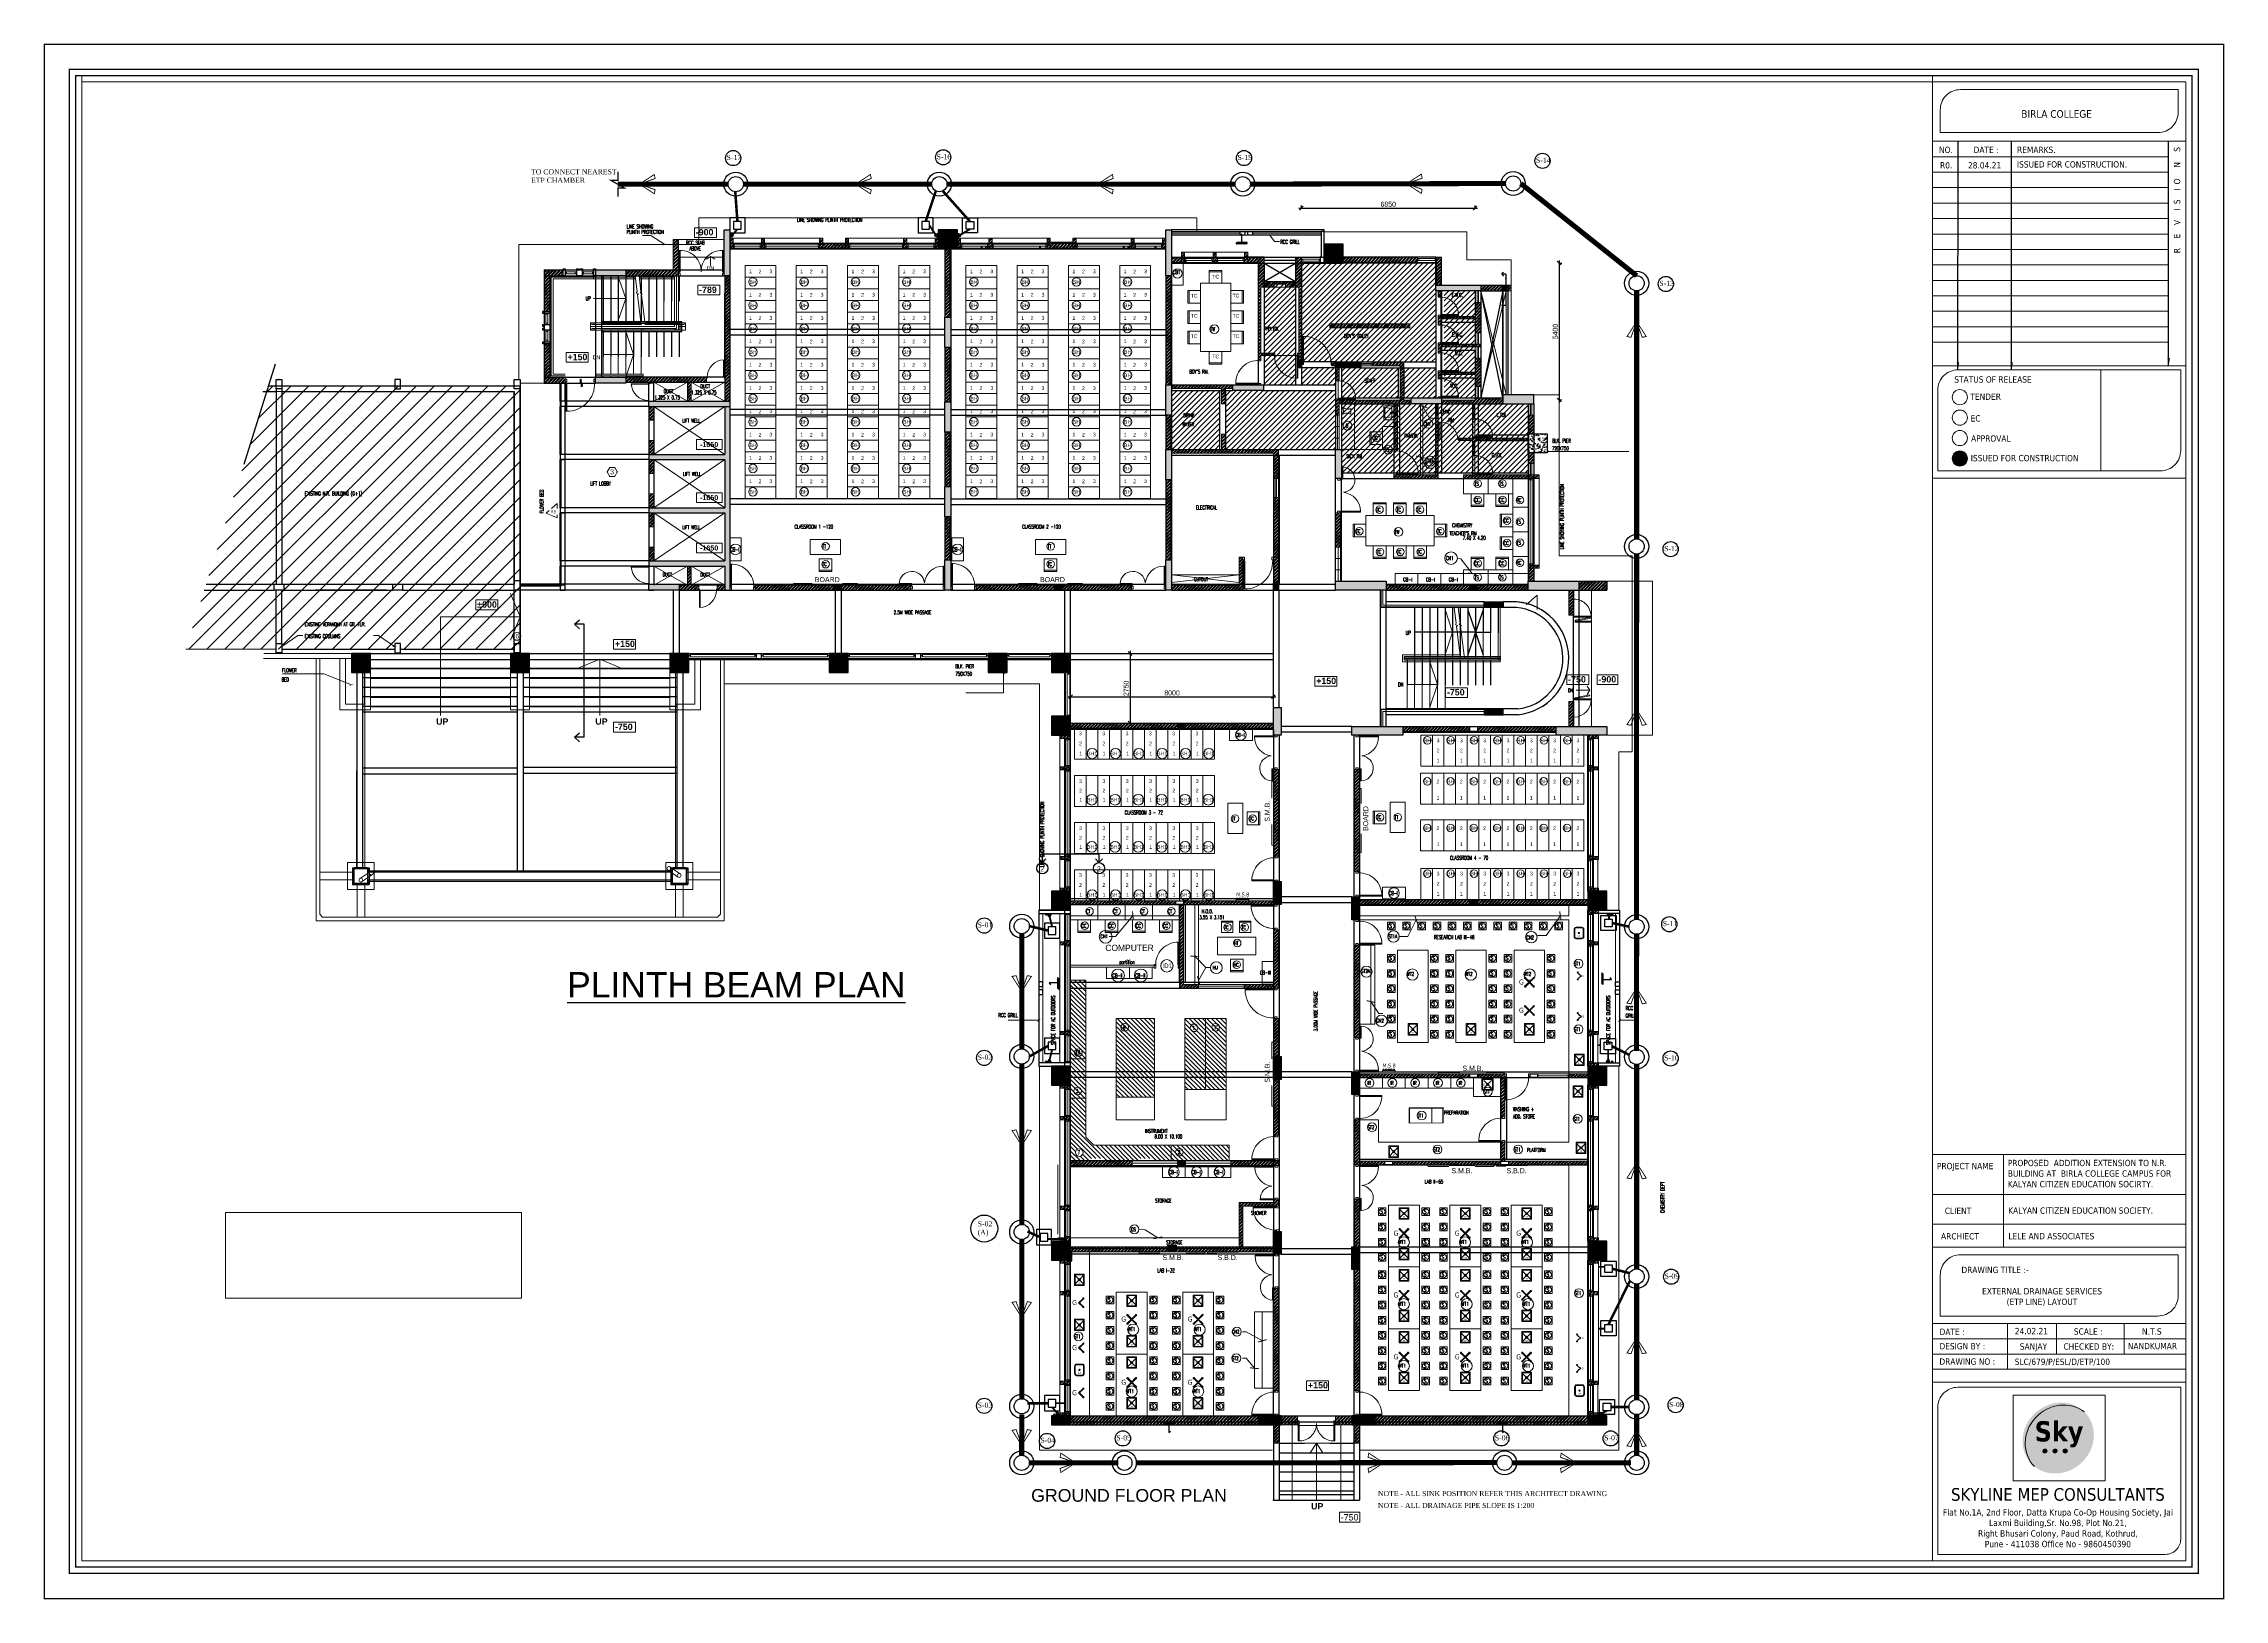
# Paper-space layout 'EXTERNAL DRAINAGE SERVICES ETP LINE LAYOUT' of a CAD drawing. Header units: inches. Extents: x 62 to 922, y 7 to 621.
# The model-space entities are those that its viewports show. They can reach past a viewport. Long polylines and large blocks are cut down to what shows.
import ezdxf
from ezdxf.enums import TextEntityAlignment as Align

# ---------------------------------------------------------------- set-up
doc = ezdxf.new("R2010")
doc.units = ezdxf.units.IN
doc.header["$MEASUREMENT"] = 0
for name, pattern in [('CONTINOUS', [0]), ('DASHED', [0.75, 0.5, -0.25]), ('DASHED2', [0.375, 0.25, -0.125]), ('HIDDEN', [0.375, 0.25, -0.125])]:
    doc.linetypes.add(name, pattern=pattern)
doc.layers.get('Defpoints').update_dxf_attribs({"color": 8})
for name, color, linetype in [('0 - SLC- 900mmx 450mm Drainage chamber FOR ETP', 200, 'Continuous'), ('0 slc Sewage flow', 3, 'Continuous'), ('0 slc sleeve', 5, 'Continuous'), ('0- SLC ARCH LAYOUT', 7, 'Continuous'), ('0-SLC RCC GR. FLOOR', 7, 'Continuous'), ('0-SLC- Waste water down take', 6, 'Continuous'), ('0-SLC-100 MM Soil Ex.hor.line', 190, 'Continuous'), ('0-SLC-100mm Soil Pipe', 190, 'Continuous'), ('0-SLC-75MM EX. WASTE PIPE', 6, 'Continuous'), ('0-SLC-Double plaster', 1, 'Continuous'), ('0-SLC-DRAINAGE CHAMBER', 1, 'Continuous'), ('0-SLC-DRAINAGE LINE FOR ETP', 1, 'CONTINOUS'), ('0-SLC-Gully trap chamber', 4, 'Continuous'), ('0-SLC-Raised portion', 1, 'Continuous'), ('Beam1', 30, 'Continuous'), ('colaum1', 42, 'Continuous')]:
    doc.layers.add(name, color=color, linetype=linetype)
for name, color, linetype, lineweight in [('0-Drg.sheet Txt', 7, 'Continuous', 15), ('0-SLC-CLAMPS', 7, 'Continuous', 9), ('0-SLC-E- Skyline Logo', 7, 'Continuous', 15), ('0-SLC-P-Angle', 6, 'Continuous', 0), ('ARCL-BOARD', 8, 'Continuous', 9), ('ARCL-HATCH-B', 8, 'Continuous', 5), ('ARLC-COL', 8, 'Continuous', 30), ('ARLC-DIM0', 8, 'Continuous', 5), ('ARLC-DIM1', 8, 'Continuous', 5), ('ARLC-DIMF', 8, 'Continuous', 5), ('ARLC-DOOR-W', 8, 'Continuous', 5), ('ARLC-ELE0', 8, 'Continuous', 9), ('ARLC-ELE1', 8, 'Continuous', 13), ('ARLC-EXIS.FURN', 8, 'Continuous', 9), ('ARLC-EXIST', 8, 'Continuous', 5), ('ARLC-FUR (NOMN)', 8, 'Continuous', 9), ('ARLC-FURN', 8, 'Continuous', 9), ('ARLC-GAS BURNER', 8, 'Continuous', 5), ('ARLC-GRILL', 8, 'Continuous', 9), ('ARLC-HATCH-C', 8, 'Continuous', 5), ('ARLC-RCC', 8, 'Continuous', 25), ('ARLC-RM NO.', 8, 'Continuous', 9), ('ARLC-SINK', 8, 'Continuous', 9), ('ARLC-TEXT0', 8, 'Continuous', 20), ('ARLC-WALL', 8, 'Continuous', 15), ('ARLC_main switch', 8, 'Continuous', 5), ('SANITORY', 8, 'Continuous', 5), ('SL- Drainage Line', 30, 'Continuous', 30), ('txt', 8, 'Continuous', 25)]:
    doc.layers.add(name, color=color, linetype=linetype, lineweight=lineweight)
doc.styles.add('ARIAL', font='tahoma.ttf')
doc.styles.add('RS', font='simplex8.shx', dxfattribs={"width": 0.6, "height": 150})
doc.styles.get("Standard").update_dxf_attribs({"font": 'arial.ttf'})
doc.styles.add('swati', font='GOTHIC.TTF')
doc.styles.add('swis cn bt', font='swissc.ttf')
doc.dimstyles.new('DIM 100', dxfattribs={"dimscale": 100, "dimtxt": 1.5, "dimasz": 1.2, "dimexe": 1.5, "dimexo": 1.5, "dimgap": 0.4, "dimtad": 0, "dimdec": 0, "dimzin": 9, "dimdsep": 46, "dimtxsty": 'ARIAL', "dimblk": 'ARCHTICK', "dimblk1": 'ARCHTICK', "dimblk2": 'ARCHTICK', "dimcen": 2.5, "dimdle": 0.5, "dimclrd": 1, "dimclre": 251, "dimclrt": 4, "dimadec": 1, "dimazin": 0, "dimtfac": 1, "dimtdec": 0, "dimtmove": 2, "dimatfit": 3, "dimldrblk": 'ARCHTICK', "dimfxl": 1, "dimtzin": 0, "dimlwd": 5, "dimlwe": 5, "dimarcsym": 0})
doc.dimstyles.new('SLC', dxfattribs={"dimtxt": 200, "dimasz": 150, "dimexe": 100, "dimexo": 0, "dimgap": 50, "dimtad": 1, "dimdec": 0, "dimrnd": 5, "dimzin": 1, "dimdsep": 46, "dimtxsty": 'swis cn bt', "dimblk": 'OBLIQUE', "dimcen": 60, "dimdle": 100, "dimclrd": 256, "dimclre": 256, "dimclrt": 256, "dimazin": 0, "dimtfac": 1, "dimtdec": 0, "dimtofl": 0, "dimtmove": 0, "dimatfit": 3, "dimfxl": 0.18, "dimtolj": 1, "dimtzin": 0, "dimarcsym": 0})
doc.dimstyles.get("Standard").update_dxf_attribs({"dimtxt": 200, "dimasz": 200, "dimexe": 0.18, "dimexo": 0.0625, "dimgap": 0.09, "dimtad": 0, "dimdec": 0, "dimrnd": 5, "dimzin": 0, "dimdsep": 46, "dimtxsty": 'Standard', "dimblk": 'OBLIQUE', "dimcen": 0.09, "dimadec": 0, "dimazin": 0, "dimtfac": 1, "dimtdec": 0, "dimtofl": 0, "dimtmove": 0, "dimatfit": 3, "dimfxl": 1, "dimtolj": 1, "dimtzin": 0, "dimarcsym": 0})
pattern_1 = [(45, (-209270.8, 35205.72), (-106.06602, 106.06602), [])]
pattern_2 = [(50, (10396, -10500), (358.63, -31.38), [37.5, -412.5]), (355, (10396, -10500), (-69.38, 376.1), [30, -330]), (100.45, (10425.9, -10502.6), (289.25, 344.72), [31.87, -350.57]), (46.184, (10396, -10400), (533.62, -82.76), [56.25, -618.75]), (96.636, (10440.47, -10406.9), (467.33, 487.06), [47.8, -525.86]), (351.184, (10396, -10400), (467.33, 487.06), [45, -495]), (21, (10446, -10425), (298.45, -201.31), [37.5, -412.5]), (326, (10446, -10425), (121.66, 362.58), [30, -330]), (71.45, (10470.87, -10441.78), (420.11, 161.27), [31.87, -350.57]), (37.5, (10396, -10500), (6.08, 166.447), [0, -326, 0, -335, 0, -331.25]), (7.5, (10396, -10500), (131.535, 197.206), [0, -191, 0, -318.5, 0, -126.25]), (327.5, (10284.5, -10500), (266.911, -11.277), [0, -125, 0, -390, 0, -517.5]), (317.5, (10234.5, -10500), (291.593, 50.052), [0, -162.5, 0, -259, 0, -367.5])]
pattern_3 = [(45, (-5944591.39, 107027.8), (-66.2912607, 66.2912607), []), (45, (-5944547.2, 107027.8), (-66.2912607, 66.2912607), [])]
pattern_4 = [(135, (-6003414.91, 121994.75), (-88.3883476, -88.3883476), [])]

# ---------------------------------------------------------------- blocks, each defined once
blk = doc.blocks.new('A$C6DDD4C9F')
at = {"true_color": 0x344379}
h = blk.add_hatch(color=177, dxfattribs=at)
h.dxf.hatch_style = 1
edge = h.paths.add_edge_path()
edge.add_ellipse((-49.34, 47.52), major_axis=(10.74, 9.96), ratio=0.917318, start_angle=8.05637, end_angle=181.98157, ccw=False)
edge.add_ellipse((-50.4, 48.47), major_axis=(10.74, 9.96), ratio=0.917318, start_angle=1.98157, end_angle=188.05637)
h = blk.add_hatch(color=133)
h.dxf.hatch_style = 1
h.set_gradient(color1=(84, 205, 242), rotation=270, centered=1, tint=1, name='INVHEMISPHERICAL')
edge = h.paths.add_edge_path()
edge.add_ellipse((-50.4, 48.47), major_axis=(10.74, 9.96), ratio=0.917318, start_angle=-171.94363, end_angle=1.98157)
edge.add_ellipse((-49.34, 47.52), major_axis=(10.74, 9.96), ratio=0.917318, start_angle=8.05637, end_angle=181.98157)
h = blk.add_hatch(color=1)
h.dxf.hatch_style = 1
edge = h.paths.add_edge_path()
edge.add_ellipse((-55.63, 43.35), major_axis=(0.645, 0.598), ratio=0.917318, start_angle=0, end_angle=360)
edge = h.paths.add_edge_path()
edge.add_ellipse((-51.63, 43.35), major_axis=(0.645, 0.598), ratio=0.917318, start_angle=0, end_angle=360)
edge = h.paths.add_edge_path()
edge.add_ellipse((-47.63, 43.35), major_axis=(0.645, 0.598), ratio=0.917318, start_angle=0, end_angle=360)
blk.add_lwpolyline([(-68.21, 65.45), (-31.82, 65.45), (-31.82, 31.6), (-68.21, 31.6)], close=True)
at = {"color": 165, "true_color": 0x4d63b3}
blk.add_ellipse((-49.34, 47.52), major_axis=(10.74, 9.96), ratio=0.917318, start_param=0.14061, end_param=3.176178, dxfattribs=at)
at = {"color": 1}
for centre in [(-55.63, 43.35), (-51.63, 43.35), (-47.63, 43.35)]:
    blk.add_ellipse(centre, major_axis=(0.645, 0.598), ratio=0.917318, start_param=-3.141592653589792, end_param=3.141592653589792, dxfattribs=at)
at = {"layer": '0-SLC-E- Skyline Logo'}
for p, q in [((0, 70.53), (-100, 70.53)), ((-100, 70.53), (-100, 0)), ((0, 70.53), (0, 0)), ((0, 0), (-100, 0))]:
    blk.add_line(p, q, dxfattribs=at)
blk.add_lwpolyline([(-90, 68.53), (-2, 68.53), (-2, 8.53, -0.414214), (-8, 2.53), (-98, 2.53), (-98, 60.53, -0.414214)], format="xyb", close=True, dxfattribs=at)
blk.add_lwpolyline([(-90, 68.53), (-2, 68.53), (-2, 8.53, -0.414214), (-8, 2.53), (-98, 2.53), (-98, 60.53, -0.414214)], format="xyb", close=True, dxfattribs=at)
at = {"style": 'ARIAL'}
for s, p in [('M', (-56.06, 42.94)), ('E', (-51.99, 42.94)), ('P', (-47.91, 42.94))]:
    blk.add_text(s, height=0.8, dxfattribs=at).set_placement(p)
at = {"color": 177, "true_color": 0x344379, "insert": (-59.68, 55.13), "char_height": 8, "attachment_point": 1, "style": 'ARIAL'}
blk.add_mtext_dynamic_manual_height_columns('\\pt0;{\\fTahoma|b1|i0|c0|p34;Sky}', width=19.784, gutter_width=12.5, heights=[0], dxfattribs=at)
at = {"layer": '0-SLC-E- Skyline Logo', "insert": (-50.52, 17.01), "char_height": 2.8812, "width": 91.126, "attachment_point": 5, "style": 'ARIAL'}
blk.add_mtext('{\\H1.7354x;\\C4;SKYLINE MEP CONSULTANTS\\H0.57624x;\\C256; \\P\\H0.86769x;Flat No.1A, 2nd Floor,\\~Datta Krupa Co-Op Housing Society, Jai Laxmi Building,Sr. No.98, Plot No.21,\\PRight Bhusari Colony,\\~Paud Road,\\~Kothrud, \\PPune - 411038 Office No - 9860450390}', dxfattribs=at)
blk = doc.blocks.new('_OBLIQUE')
at = {"color": 0, "linetype": 'ByBlock'}
blk.add_line((-0.5, -0.5), (0.5, 0.5), dxfattribs=at)
blk = doc.blocks.new('_ArchTick')
at = {"color": 0, "linetype": 'ByBlock', "const_width": 0.15}
blk.add_lwpolyline([(-0.5, -0.5), (0.5, 0.5)], dxfattribs=at)
blk = doc.blocks.new('an80')
for points in [[(-46, 0), (-46, 66), (-51, 66), (-51, 76), (-35, 76), (-35, 66), (-40, 66), (-40, 0)], [(46, 0), (46, 66), (51, 66), (51, 76), (35, 76), (35, 66), (40, 66), (40, 0)]]:
    blk.add_lwpolyline(points)
for radius in [46, 40]:
    blk.add_arc((0, 0), radius, 180, 360)
blk = doc.blocks.new('80mm')
at = {"layer": '0-SLC- Waste water down take', "const_width": 5}
blk.add_lwpolyline([(-37.5, 0, 1), (37.5, 0, 1)], format="xyb", close=True, dxfattribs=at)
at = {"layer": '0-SLC- Waste water down take'}
for radius in [40, 35]:
    blk.add_circle((0, 0), radius, dxfattribs=at)
blk = doc.blocks.new('DSF')
at = {"layer": '0-SLC-CLAMPS'}
for points in [[(1498.45, 220.321), (1498.447, 220.321, -0.414214), (1498.442, 220.327), (1498.442, 220.327), (1498.461, 220.327), (1498.461, 220.274, -0.414214), (1498.456, 220.279), (1498.456, 220.316, 0.414214)], [(1498.604, 220.321), (1498.608, 220.321, 0.414214), (1498.613, 220.327), (1498.613, 220.327), (1498.593, 220.327), (1498.593, 220.274, 0.414214), (1498.599, 220.279), (1498.599, 220.316, -0.414214)]]:
    blk.add_lwpolyline(points, format="xyb", close=True, dxfattribs=at)
blk.add_lwpolyline([(1498.593, 220.306), (1498.461, 220.306), (1498.461, 220.274), (1498.593, 220.274)], close=True, dxfattribs=at)
at = {"layer": '0-SLC- Waste water down take', "lineweight": 0, "ltscale": 12, "xscale": 0.0010714285714286, "yscale": 0.0010714285714286, "zscale": 0.0010714285714286}
blk.add_blockref('80mm', (1498.524, 220.234), dxfattribs=at)
at = {"layer": '0-SLC-CLAMPS', "xscale": 0.0010714285714286, "yscale": 0.0010714285714286, "zscale": 0.0010714285714286}
blk.add_blockref('an80', (1498.524, 220.234), dxfattribs=at)
blk = doc.blocks.new('MSB2')
at = {"layer": 'ARLC_main switch'}
for points in [[(5811368, -149962), (5811368, -150012), (5811868, -150012), (5811868, -149962)], [(5811443, -149912), (5811443, -149962), (5811393, -149962), (5811393, -149912)], [(5811543, -149912), (5811543, -149962), (5811493, -149962), (5811493, -149912)], [(5811593, -149912), (5811593, -149962), (5811643, -149962), (5811643, -149912)], [(5811693, -149912), (5811693, -149962), (5811743, -149962), (5811743, -149912)], [(5811793, -149912), (5811793, -149962), (5811843, -149962), (5811843, -149912)]]:
    blk.add_lwpolyline(points, close=True, dxfattribs=at)
at = {"layer": 'ARLC_main switch', "insert": (5811633, -149768), "char_height": 150, "attachment_point": 5, "style": 'ARIAL'}
blk.add_mtext('M.S.B', dxfattribs=at)
blk = doc.blocks.new('sink')
at = {"layer": 'ARLC-SINK'}
for p, q in [((5953364, -132058), (5953483, -132176)), ((5953664, -132058), (5953546, -132176)), ((5953483, -132239), (5953364, -132358)), ((5953546, -132239), (5953664, -132358))]:
    blk.add_line(p, q, dxfattribs=at)
blk.add_lwpolyline([(5953290, -132432), (5953740, -132432), (5953740, -131982), (5953290, -131982)], close=True, dxfattribs=at)
blk.add_lwpolyline([(5953364, -132408), (5953664, -132408, 0.414214), (5953714, -132358), (5953714, -132058, 0.414214), (5953664, -132008), (5953364, -132008, 0.414214), (5953314, -132058), (5953314, -132358, 0.414214)], format="xyb", close=True, dxfattribs=at)
for radius in [45, 25]:
    blk.add_circle((5953514, -132208), radius, dxfattribs=at)
blk.add_text('s', height=100, dxfattribs=at).set_placement((5953337, -132251))
blk = doc.blocks.new('FGVRRGBV')
at = {"layer": 'ARLC-GAS BURNER'}
for points in [[(5956168, -143897), (5956312, -143753), (5956168, -143609)], [(5956330, -143735), (5956186, -143591)], [(5956330, -143735), (5956473, -143591)], [(5956491, -143897), (5956347, -143753), (5956491, -143609)], [(5956330, -143770), (5956186, -143914)], [(5956330, -143770), (5956473, -143914)]]:
    blk.add_lwpolyline(points, dxfattribs=at)
for centre, start, end in [((5956162, -143585), 345, 285), ((5956498, -143585), 255, 195), ((5956162, -143921), 75, 15), ((5956498, -143921), 165, 105)]:
    blk.add_arc(centre, 25, start, end, dxfattribs=at)
at = {"layer": 'ARLC-GAS BURNER', "insert": (5956014, -143745), "char_height": 200, "attachment_point": 5, "style": 'ARIAL'}
blk.add_mtext('\\A1;G', dxfattribs=at)
blk = doc.blocks.new('GAS')
at = {"layer": 'ARLC-GAS BURNER'}
for points in [[(5808683, -109247), (5808674, -109238), (5808836, -109077)], [(5808683, -109229), (5808674, -109238), (5808836, -109400)], [(5808854, -109382), (5808710, -109238), (5808854, -109094)]]:
    blk.add_lwpolyline(points, dxfattribs=at)
for centre, start, end in [((5808860, -109070), 255, 195), ((5808860, -109406), 165, 105)]:
    blk.add_arc(centre, 25, start, end, dxfattribs=at)
at = {"layer": 'ARLC-GAS BURNER', "insert": (5808514, -109231), "char_height": 200, "attachment_point": 5, "style": 'ARIAL'}
blk.add_mtext('\\A1;G', dxfattribs=at)
blk = doc.blocks.new('jjuj')
at = {"layer": 'ARLC-DOOR-W', "ltscale": 0.1}
for p, q in [((5733136, -29654), (5733136, -29679)), ((5733286, -29654), (5733286, -29719))]:
    blk.add_line(p, q, dxfattribs=at)
blk.add_lwpolyline([(5733286, -29719), (5733186, -29719), (5733186, -29679), (5733136, -29679)], dxfattribs=at)
blk = doc.blocks.new('frame')
at = {"layer": 'ARLC-DOOR-W', "ltscale": 0.1}
for p, q in [((5733286, -31004), (5733286, -30939)), ((5733136, -31004), (5733136, -30979)), ((5733136, -31004), (5733286, -31004))]:
    blk.add_line(p, q, dxfattribs=at)
blk.add_lwpolyline([(5733286, -30939), (5733186, -30939), (5733186, -30979), (5733136, -30979)], dxfattribs=at)
blk = doc.blocks.new('gfhmk')
at = {"layer": 'ARLC-DOOR-W', "ltscale": 0.1}
for p, q in [((5733137, -36608), (5732262, -36608)), ((5733137, -36568), (5732263, -36568)), ((5733137, -36568), (5733137, -36608))]:
    blk.add_line(p, q, dxfattribs=at)
blk.add_arc((5733137, -36608), 875, 177.3797, 273.233, dxfattribs=at)
blk = doc.blocks.new('rt4')
for name, p in [('gfhmk', (233100, -90138)), ('jjuj', (233100, -97023)), ('frame', (233100, -96673))]:
    blk.add_blockref(name, p)
blk = doc.blocks.new('dry53')
at = {"layer": 'ARCL-BOARD'}
blk.add_lwpolyline([(5968200, -138560), (5968258, -138560), (5968258, -136032), (5968200, -136032)], close=True, dxfattribs=at)
at = {"layer": 'ARCL-BOARD', "ltscale": 350, "insert": (5968018, -137218), "char_height": 200, "attachment_point": 5, "rotation": 90, "style": 'swati', "bg_fill": 2}
blk.add_mtext('S.M.B.', dxfattribs=at)
blk = doc.blocks.new('dfg2154')
at = {"layer": 'ARLC-FURN'}
blk.add_line((5964549, -129277), (5965049, -129277), dxfattribs=at)
blk.add_lwpolyline([(5964549, -129329), (5965049, -129329), (5965049, -128829), (5964549, -128829)], close=True, dxfattribs=at)
blk = doc.blocks.new('banch')
at = {"layer": 'ARLC-FUR (NOMN)'}
blk.add_circle((5983474, -128460), 152, dxfattribs=at)
at = {"layer": 'ARLC-FURN'}
blk.add_lwpolyline([(5983207, -129479), (5984127, -129479), (5984127, -128259), (5983207, -128259)], close=True, dxfattribs=at)
blk.add_lwpolyline([(5983667, -128259), (5983667, -129479)], dxfattribs=at)
for s, p in [('3', (5983837, -128534)), ('2', (5983837, -128933)), ('1', (5983837, -129327))]:
    blk.add_text(s, height=145).set_placement(p)
at = {"layer": 'ARLC-FUR (NOMN)'}
blk.add_text('BH', height=145.4, dxfattribs=at).set_placement((5983334, -128534))
blk = doc.blocks.new('banch 2')
at = {"layer": 'ARLC-DIM1'}
blk.add_point((5971272, -124465), dxfattribs=at)
at = {"layer": 'ARLC-FUR (NOMN)'}
blk.add_circle((5971533, -123582), 150, dxfattribs=at)
at = {"layer": 'ARLC-FURN'}
blk.add_lwpolyline([(5971272, -124482), (5972192, -124482), (5972192, -123262), (5971272, -123262)], close=True, dxfattribs=at)
blk.add_lwpolyline([(5971732, -123262), (5971732, -124482)], dxfattribs=at)
for s, p in [('2', (5971902, -123662)), ('1', (5971902, -124297))]:
    blk.add_text(s, height=145).set_placement(p)
at = {"layer": 'ARLC-FUR (NOMN)'}
blk.add_text('BH', height=145.4, dxfattribs=at).set_placement((5971399, -123662))
blk = doc.blocks.new('bb1')
at = {"layer": 'ARLC-FUR (NOMN)'}
blk.add_circle((5982515, -126256), 202, dxfattribs=at)
at = {"layer": 'ARLC-FURN'}
blk.add_lwpolyline([(5982733, -126478), (5981813, -126478), (5981813, -125258), (5982733, -125258)], close=True, dxfattribs=at)
blk.add_lwpolyline([(5982273, -125258), (5982273, -126478)], dxfattribs=at)
for s, p in [('3', (5981991, -125533)), ('2', (5981995, -125932)), ('1', (5982005, -126326))]:
    blk.add_text(s, height=145).set_placement(p)
at = {"layer": 'ARLC-FUR (NOMN)'}
blk.add_text('BH1', height=145.4, dxfattribs=at).set_placement((5982313, -126326))
blk = doc.blocks.new('bb2')
at = {"layer": 'ARLC-DIM1'}
blk.add_point((5982737, -124465), dxfattribs=at)
at = {"layer": 'ARLC-FUR (NOMN)'}
blk.add_circle((5982496, -124219), 209, dxfattribs=at)
at = {"layer": 'ARLC-FURN'}
blk.add_lwpolyline([(5982737, -124482), (5981817, -124482), (5981817, -123262), (5982737, -123262)], close=True, dxfattribs=at)
blk.add_lwpolyline([(5982277, -123262), (5982277, -124482)], dxfattribs=at)
for s, p in [('3', (5981999, -123559)), ('2', (5981999, -123932)), ('1', (5982009, -124297))]:
    blk.add_text(s, height=145).set_placement(p)
at = {"layer": 'ARLC-FUR (NOMN)'}
blk.add_text('BH1', height=145.4, dxfattribs=at).set_placement((5982311, -124297))
blk = doc.blocks.new('bb4')
at = {"layer": 'ARLC-FUR (NOMN)'}
blk.add_circle((5946603, -112567), 169, dxfattribs=at)
at = {"layer": 'ARLC-FURN'}
blk.add_lwpolyline([(5947511, -112833), (5947511, -111913), (5946291, -111913), (5946291, -112833)], close=True, dxfattribs=at)
blk.add_lwpolyline([(5946291, -112373), (5947511, -112373)], dxfattribs=at)
for s, p in [('1', (5946447, -112221)), ('2', (5946824, -112225)), ('3', (5947254, -112221))]:
    blk.add_text(s, height=145).set_placement(p)
at = {"layer": 'ARLC-FUR (NOMN)'}
blk.add_text('BH', height=145.4, dxfattribs=at).set_placement((5946463, -112643))
blk = doc.blocks.new('srt')
at = {"layer": 'ARCL-BOARD'}
blk.add_lwpolyline([(5996549, -124342), (5996491, -124342), (5996491, -121814), (5996549, -121814)], close=True, dxfattribs=at)
at = {"layer": 'ARCL-BOARD', "ltscale": 350, "insert": (5996732, -123000), "char_height": 200, "attachment_point": 5, "rotation": 90, "style": 'swati', "bg_fill": 2}
blk.add_mtext('BOARD', dxfattribs=at)
blk = doc.blocks.new('fgh153')
at = {"layer": 'ARCL-BOARD'}
blk.add_lwpolyline([(5989410, -126807), (5989410, -126865), (5986882, -126865), (5986882, -126807)], close=True, dxfattribs=at)
at = {"layer": 'ARCL-BOARD', "ltscale": 350, "insert": (5988220, -126649), "char_height": 200, "attachment_point": 5, "style": 'swati', "bg_fill": 2}
blk.add_mtext('BOARD', dxfattribs=at)
blk = doc.blocks.new('A$C5048744C')
at = {"xscale": -1, "rotation": 270}
for name, p in [('frame', (31004, -5732262)), ('gfhmk', (37539, -5732262)), ('jjuj', (30654, -5732262))]:
    blk.add_blockref(name, p, dxfattribs=at)
blk = doc.blocks.new('A$C4B6D2ADA')
at = {"rotation": 180.0000000014339}
for name, p in [('frame', (5733286, -30004)), ('gfhmk', (5733286, -36539)), ('jjuj', (5733286, -29654))]:
    blk.add_blockref(name, p, dxfattribs=at)
blk = doc.blocks.new('hjmh')
at = {"layer": 'ARLC-DOOR-W', "ltscale": 0.1}
for p, q in [((5668.312, -1072.854), (5667.201, -1072.854)), ((5667.201, -1072.854), (5667.201, -1072.894)), ((5668.312, -1072.894), (5668.312, -1072.854)), ((5667.201, -1072.894), (5668.312, -1072.894))]:
    blk.add_line(p, q, dxfattribs=at)
blk.add_arc((5668.299, -1072.899), 1.098, 179.7169, 271.8564, dxfattribs=at)
blk = doc.blocks.new('DOOR 1')
at = {"layer": 'ARLC-DOOR-W', "ltscale": 0.1}
for p, q in [((5953212, -114078), (5953212, -113328)), ((5953212, -113328), (5953247, -113328)), ((5953247, -114078), (5953247, -113328)), ((5951474, -114021), (5951951, -114021)), ((5951474, -114056), (5951474, -114021)), ((5951474, -114056), (5951951, -114056)), ((5951926, -114078), (5951951, -114078)), ((5951926, -114078), (5951926, -114228)), ((5951926, -114228), (5951991, -114228)), ((5951951, -114056), (5951951, -114021)), ((5953276, -114228), (5953211, -114228)), ((5953247, -114078), (5953212, -114078)), ((5953276, -114078), (5953251, -114078))]:
    blk.add_line(p, q, dxfattribs=at)
at = {"layer": 'ARLC-DOOR-W'}
blk.add_line((5953276, -114228), (5953276, -114078), dxfattribs=at)
at = {"layer": 'ARLC-DOOR-W', "ltscale": 0.1}
for points in [[(5951991, -114228), (5951991, -114128), (5951951, -114128), (5951951, -114078)], [(5953211, -114228), (5953211, -114128), (5953251, -114128), (5953251, -114078)]]:
    blk.add_lwpolyline(points, dxfattribs=at)
for centre, radius, start, end in [((5951971, -114040), 498, 5.458, 177.8186), ((5953212, -114078), 750, 90, 173.4904)]:
    blk.add_arc(centre, radius, start, end, dxfattribs=at)
blk = doc.blocks.new('GRGRG')
at = {"layer": 'ARLC-DOOR-W', "ltscale": 0.1}
for p, q in [((5799239, -104451), (5799239, -105562)), ((5799279, -104451), (5799239, -104451)), ((5799279, -105562), (5799279, -104451)), ((5799239, -105562), (5799279, -105562))]:
    blk.add_line(p, q, dxfattribs=at)
blk.add_arc((5799285, -104464), 1098, 269.7169, 1.8564, dxfattribs=at)
at = {"rotation": 90}
blk.add_blockref('jjuj', (5769560, -5837585), dxfattribs=at)
at = {"xscale": -1, "rotation": 270}
blk.add_blockref('jjuj', (5830068, -5837585), dxfattribs=at)
blk = doc.blocks.new('RTG')
at = {"layer": 'ARLC-TEXT0'}
for p, q in [((5490322, -103338), (5490422, -103165)), ((5490422, -103165), (5490622, -103165)), ((5490622, -103165), (5490722, -103338)), ((5490422, -103511), (5490322, -103338)), ((5490622, -103511), (5490422, -103511)), ((5490722, -103338), (5490622, -103511))]:
    blk.add_line(p, q, dxfattribs=at)
for p in [(5490422, -103165), (5490622, -103165), (5490322, -103338), (5490422, -103511), (5490622, -103511), (5490722, -103338)]:
    blk.add_point(p, dxfattribs=at)
blk = doc.blocks.new('oor')
at = {"layer": 'ARLC-DOOR-W', "ltscale": 0.1}
for p, q in [((6955012, -101613), (6955012, -102461)), ((6955052, -101613), (6955012, -101613)), ((6955052, -102461), (6955052, -101613)), ((6956721, -102461), (6956721, -101613)), ((6956721, -101613), (6956761, -101613)), ((6956761, -101613), (6956761, -102461)), ((6955012, -102461), (6955052, -102461)), ((6956721, -102461), (6956761, -102461))]:
    blk.add_line(p, q, dxfattribs=at)
for centre, start, end in [((6955064, -101638), 269.1673, 1.7783), ((6956709, -101638), 178.2217, 270.8327)]:
    blk.add_arc(centre, 823, start, end, dxfattribs=at)
at = {"rotation": 90}
blk.add_blockref('jjuj', (6925332, -5834746), dxfattribs=at)
at = {"xscale": -1, "rotation": 270}
blk.add_blockref('jjuj', (6986441, -5834746), dxfattribs=at)
blk = doc.blocks.new('A$C0CA930DB')
at = {"layer": 'ARLC-DOOR-W', "ltscale": 0.1}
blk.add_lwpolyline([(924, 1000), (1024, 1000)], dxfattribs=at)
for name, p in [('gfhmk', (-5732204, 37539)), ('frame', (-5732262, 31004))]:
    blk.add_blockref(name, p)
at = {"xscale": -1, "rotation": 180}
blk.add_blockref('frame', (-5732262, -30004), dxfattribs=at)
blk = doc.blocks.new('hhh')
at = {"layer": 'ARLC-DOOR-W'}
for p, q in [((5670.868, -1049.521), (5670.868, -1049.571)), ((5670.868, -1049.521), (5671.568, -1049.521)), ((5670.868, -1049.521), (5670.868, -1049.571)), ((5670.868, -1049.571), (5671.568, -1049.571)), ((5671.568, -1049.521), (5671.568, -1049.571))]:
    blk.add_line(p, q, dxfattribs=at)
blk.add_arc((5670.868, -1049.521), 0.7, 0, 90, dxfattribs=at)
blk = doc.blocks.new('sink450')
at = {"layer": 'ARLC-SINK'}
for p, q in [((5952386, -145910), (5952504, -146028)), ((5952504, -146092), (5952386, -146210)), ((5952686, -145910), (5952568, -146028)), ((5952568, -146092), (5952686, -146210))]:
    blk.add_line(p, q, dxfattribs=at)
blk.add_lwpolyline([(5952311, -146250), (5952761, -146250), (5952761, -145870), (5952311, -145870)], close=True, dxfattribs=at)
blk.add_lwpolyline([(5952386, -146225), (5952686, -146225, 0.414214), (5952736, -146175), (5952736, -145945, 0.414214), (5952686, -145895), (5952386, -145895, 0.414214), (5952336, -145945), (5952336, -146175, 0.414214)], format="xyb", close=True, dxfattribs=at)
for radius in [45, 25]:
    blk.add_circle((5952536, -146060), radius, dxfattribs=at)
at = {"layer": 'ARLC-FURN', "insert": (5952069, -146037), "char_height": 0.2, "width": 58.39, "attachment_point": 1}
blk.add_mtext('s', dxfattribs=at)
at = {"layer": 'ARLC-SINK'}
blk.add_text('s', height=90, dxfattribs=at).set_placement((5952640, -146091))
blk = doc.blocks.new('gas 2')
at = {"layer": 'ARLC-GAS BURNER'}
for centre, radius in [((5978219, -143641), 20.1), ((5978219, -143641), 7.52), ((5978219, -143915), 20.1), ((5978219, -143915), 7.52), ((5978354, -143778), 8.48), ((5978354, -143778), 8.48)]:
    blk.add_circle(centre, radius, dxfattribs=at)
for centre, start, end in [((5978219, -143641), 327.0836, 303.1116), ((5978219, -143915), 56.8884, 32.9164)]:
    blk.add_arc(centre, 20.1, start, end, dxfattribs=at)
for points, knots in [([(5978230, -143658), (5978230, -143657), (5978233, -143664), (5978238, -143676), (5978242, -143686), (5978247, -143694), (5978250, -143699), (5978254, -143705), (5978258, -143710), (5978263, -143715), (5978268, -143720), (5978276, -143726), (5978284, -143731), (5978293, -143736), (5978302, -143740), (5978310, -143745), (5978317, -143749), (5978322, -143753), (5978327, -143756), (5978331, -143760), (5978336, -143765), (5978341, -143770), (5978344, -143773), (5978346, -143775)], [0, 0, 0, 0, 0.738277, 1.476555, 2.214832, 2.583971, 2.95311, 3.322249, 3.691387, 4.060526, 4.429665, 5.003329, 5.576994, 6.150658, 6.724322, 7.297987, 7.871651, 8.267743, 8.663834, 9.059926, 9.456017, 9.852109, 10.248201, 10.248201, 10.248201, 10.248201]), ([(5978236, -143652), (5978245, -143675), (5978263, -143717), (5978319, -143737), (5978342, -143760), (5978351, -143769)], [0, 0, 0, 0, 88.97169, 160.2268, 209.42552, 209.42552, 209.42552, 209.42552]), ([(5978230, -143898), (5978230, -143900), (5978233, -143892), (5978238, -143881), (5978242, -143871), (5978247, -143863), (5978250, -143857), (5978254, -143852), (5978258, -143847), (5978263, -143842), (5978268, -143836), (5978276, -143831), (5978284, -143825), (5978293, -143821), (5978302, -143816), (5978310, -143812), (5978317, -143808), (5978322, -143804), (5978327, -143800), (5978331, -143796), (5978336, -143792), (5978341, -143787), (5978344, -143784), (5978346, -143782)], [0, 0, 0, 0, 0.738277, 1.476555, 2.214832, 2.583971, 2.95311, 3.322249, 3.691387, 4.060526, 4.429665, 5.003329, 5.576994, 6.150658, 6.724322, 7.297987, 7.871651, 8.267743, 8.663834, 9.059926, 9.456017, 9.852109, 10.248201, 10.248201, 10.248201, 10.248201]), ([(5978236, -143905), (5978245, -143881), (5978263, -143839), (5978319, -143820), (5978342, -143797), (5978351, -143787)], [0, 0, 0, 0, 88.97169, 160.2268, 209.42552, 209.42552, 209.42552, 209.42552])]:
    blk.add_open_spline(points, degree=3, knots=knots, dxfattribs=at)
at = {"layer": 'ARLC-GAS BURNER', "insert": (5978437, -143774), "char_height": 73.6, "attachment_point": 5, "style": 'ARIAL'}
blk.add_mtext('\\A1;G', dxfattribs=at)
blk = doc.blocks.new('A$7E4A171028834E')
at = {"layer": 'ARLC-FURN', "ltscale": 0.1}
blk.add_lwpolyline([(500, 1700), (500, 500), (3200, 500), (3200, 1700), (500, 1700)], dxfattribs=at)
at = {"layer": 'ARLC-GAS BURNER', "xscale": -1}
for p, rotation in [((-5963749, -127129), 180), ((-5962949, -127129), 180), ((-5962149, -127129), 180), ((-125629, 5965899), 90)]:
    blk.add_blockref('dfg2154', p, dxfattribs=dict(at, rotation=rotation))
at = {"layer": 'ARLC-GAS BURNER', "rotation": 270}
blk.add_blockref('dfg2154', (129329, 5965899), dxfattribs=at)
at = {"layer": 'ARLC-GAS BURNER'}
for p in [(-5963749, 129329), (-5962949, 129329), (-5962149, 129329)]:
    blk.add_blockref('dfg2154', p, dxfattribs=at)
at = {"layer": 'ARLC-FUR (NOMN)'}
for p in [(1070, 1765), (1870, 1765), (2670, 1765), (322, 967), (3470, 967), (1080, 117), (1870, 117), (2670, 117)]:
    blk.add_text('TC', height=145.4, rotation=90, dxfattribs=at).set_placement(p)
blk = doc.blocks.new('A$7E4A1EE1C3B1')
at = {"layer": 'ARLC-ELE0', "ltscale": 25}
blk.add_lwpolyline([(30, 125), (1380, 132), (1380, 732), (30, 725)], close=True, dxfattribs=at)
blk.add_lwpolyline([(30, 125), (1380, 132), (1380, 732), (30, 725)], close=True, dxfattribs=at)
for points in [[(1362, 132), (1362, 714), (48, 707), (48, 125)], [(930, 712), (930, 130)]]:
    blk.add_lwpolyline(points, dxfattribs=at)
blk = doc.blocks.new('WASHBASIN')
at = {"layer": 'SANITORY', "ltscale": 0.1}
for p, q in [((6119042, -104908), (6119042, -104438)), ((6119082, -104398), (6119422, -104398)), ((6119082, -104857), (6119082, -104490)), ((6119105, -104470), (6119346, -104508)), ((6119363, -104528), (6119363, -104819)), ((6119442, -104418), (6119442, -104928)), ((6119422, -104948), (6119082, -104948)), ((6119105, -104877), (6119346, -104839))]:
    blk.add_line(p, q, dxfattribs=at)
for centre in [(6119322, -104674), (6119393, -104674)]:
    blk.add_circle(centre, 18, dxfattribs=at)
for centre, radius, start, end in [((6119082, -104438), 40, 90, 180), ((6119102, -104490), 20, 80.9394, 180), ((6119102, -104490), 20, 80.9394, 180), ((6119343, -104528), 20, 0, 80.9394), ((6119422, -104418), 20, 0, 90), ((6119082, -104908), 40, 180, 270), ((6119102, -104857), 20, 180, 279.0606), ((6119343, -104819), 20, 279.0606, 0), ((6119422, -104928), 20, 270, 0)]:
    blk.add_arc(centre, radius, start, end, dxfattribs=at)
blk = doc.blocks.new('EW-EYE WASH')
at = {"layer": 'ARLC-SINK'}
for points in [[(5956066, -145104), (5956066, -145404, 0.414214), (5956145, -145482), (5956375, -145482, 0.414214), (5956453, -145404), (5956453, -145104, 0.414214), (5956375, -145025), (5956145, -145025, 0.414214)], [(5956095, -145104), (5956095, -145404, 0.414214), (5956145, -145454), (5956375, -145454, 0.414214), (5956425, -145404), (5956425, -145104, 0.414214), (5956375, -145054), (5956145, -145054, 0.414214)]]:
    blk.add_lwpolyline(points, format="xyb", close=True, dxfattribs=at)
blk.add_circle((5956260, -145254), 25, dxfattribs=at)
blk.add_text('E.W.', height=45, dxfattribs=at).set_placement((5956203, -145397))
blk = doc.blocks.new('GED')
at = {"layer": 'ARLC-DOOR-W', "ltscale": 0.1}
for p, q in [((5967601, -136953), (5967601, -137018)), ((5967750, -136983), (5968500, -136983)), ((5967750, -136983), (5967750, -137018)), ((5967750, -137018), (5968500, -137018)), ((5967751, -136953), (5967751, -136978)), ((5968500, -137018), (5968500, -136983)), ((5967601, -138303), (5967601, -138238)), ((5967751, -138303), (5967601, -138303)), ((5968298, -138268), (5967747, -138268)), ((5967747, -138303), (5967747, -138268)), ((5968298, -138303), (5967747, -138303)), ((5968298, -138303), (5968298, -138268))]:
    blk.add_line(p, q, dxfattribs=at)
at = {"layer": 'ARLC-DOOR-W'}
blk.add_line((5967601, -136953), (5967751, -136953), dxfattribs=at)
at = {"layer": 'ARLC-DOOR-W', "ltscale": 0.1}
for points in [[(5967601, -137018), (5967701, -137018), (5967701, -136978), (5967751, -136978)], [(5967601, -138238), (5967701, -138238), (5967701, -138278), (5967751, -138278)]]:
    blk.add_lwpolyline(points, dxfattribs=at)
for centre, radius, start, end in [((5967750, -137018), 750, 276.5096, 0), ((5967788, -138258), 498, 358.9043, 84.542)]:
    blk.add_arc(centre, radius, start, end, dxfattribs=at)
blk = doc.blocks.new('A$C53221778')
at = {"layer": '0-SLC-Gully trap chamber'}
for points in [[(-0.3, 0.3), (0.3, 0.3), (0.3, -0.3), (-0.3, -0.3)], [(-0.15, 0.15), (0.15, 0.15), (0.15, -0.15), (-0.15, -0.15)]]:
    blk.add_lwpolyline(points, close=True, dxfattribs=at)
blk = doc.blocks.new('2549')
at = {"layer": 'SL- Drainage Line', "color": 3, "lineweight": 0, "const_width": 0.0343}
for points in [[(0, 0), (-0.586, 0.381), (-0.616, 0.22), (0, 0)], [(0, 0), (-0.586, -0.381), (-0.616, -0.22), (0, 0)]]:
    blk.add_lwpolyline(points, dxfattribs=at)
blk = doc.blocks.new('DDDDDDDDDDDD')
at = {"layer": '0-SLC-DRAINAGE CHAMBER', "color": 20}
for radius in [475, 300]:
    blk.add_circle((0, 0), radius, dxfattribs=at)
blk = doc.blocks.new('*D642')
at = {"layer": '0-SLC-DRAINAGE LINE FOR ETP', "lineweight": -2}
for p, q in [((5958729, -118470), (5966929, -118470)), ((5958829, -118470), (5958829, -118370)), ((5966829, -118470), (5966829, -118370))]:
    blk.add_line(p, q, dxfattribs=at)
at = {"layer": 'Defpoints', "color": 0}
for p in [(5966829, -118470), (5958829, -119514), (5966829, -119514)]:
    blk.add_point(p, dxfattribs=at)
at = {"layer": '0-SLC-DRAINAGE LINE FOR ETP', "lineweight": -2, "xscale": 150, "yscale": 150, "zscale": 150, "rotation": 180}
blk.add_blockref('_OBLIQUE', (5958829, -118470), dxfattribs=at)
at = {"layer": '0-SLC-DRAINAGE LINE FOR ETP', "lineweight": -2, "xscale": 150, "yscale": 150, "zscale": 150}
blk.add_blockref('_OBLIQUE', (5966829, -118470), dxfattribs=at)
at = {"layer": '0-SLC-DRAINAGE LINE FOR ETP', "insert": (5962829, -118317), "char_height": 200, "attachment_point": 5, "style": 'swis cn bt'}
blk.add_mtext('\\A1;8000', dxfattribs=at)
blk = doc.blocks.new('*D643')
at = {"layer": '0-SLC-DRAINAGE LINE FOR ETP', "lineweight": -2}
for p, q in [((5961174, -116664), (5961174, -119614)), ((5961174, -116764), (5961274, -116764)), ((5961174, -119514), (5961274, -119514))]:
    blk.add_line(p, q, dxfattribs=at)
at = {"layer": 'Defpoints', "color": 0}
for p in [(5959493, -116764), (5959493, -119514), (5961174, -119514)]:
    blk.add_point(p, dxfattribs=at)
at = {"layer": '0-SLC-DRAINAGE LINE FOR ETP', "lineweight": -2, "xscale": 150, "yscale": 150, "zscale": 150}
for p, rotation in [((5961174, -116764), 90), ((5961174, -119514), 270)]:
    blk.add_blockref('_OBLIQUE', p, dxfattribs=dict(at, rotation=rotation))
at = {"layer": '0-SLC-DRAINAGE LINE FOR ETP', "insert": (5961021, -118139), "char_height": 200, "attachment_point": 5, "rotation": 90, "style": 'swis cn bt'}
blk.add_mtext('\\A1;2750', dxfattribs=at)
blk = doc.blocks.new('*D790')
at = {"layer": '0-SLC-DRAINAGE LINE FOR ETP', "lineweight": -2}
for p, q in [((5967834, -99197), (5974884, -99197)), ((5967934, -99197), (5967934, -99097)), ((5974784, -99197), (5974784, -99097))]:
    blk.add_line(p, q, dxfattribs=at)
at = {"layer": 'Defpoints', "color": 0}
for p in [(5974784, -99197), (5967934, -105194), (5974784, -105194)]:
    blk.add_point(p, dxfattribs=at)
at = {"layer": '0-SLC-DRAINAGE LINE FOR ETP', "lineweight": -2, "xscale": 150, "yscale": 150, "zscale": 150, "rotation": 180}
blk.add_blockref('_OBLIQUE', (5967934, -99197), dxfattribs=at)
at = {"layer": '0-SLC-DRAINAGE LINE FOR ETP', "lineweight": -2, "xscale": 150, "yscale": 150, "zscale": 150}
blk.add_blockref('_OBLIQUE', (5974784, -99197), dxfattribs=at)
at = {"layer": '0-SLC-DRAINAGE LINE FOR ETP', "insert": (5971359, -99045), "char_height": 200, "attachment_point": 5, "style": 'swis cn bt'}
blk.add_mtext('\\A1;6850', dxfattribs=at)
blk = doc.blocks.new('*D791')
at = {"layer": '0-SLC-DRAINAGE LINE FOR ETP', "lineweight": -2}
for p, q in [((5978104, -101264), (5978104, -106864)), ((5978104, -101364), (5978204, -101364)), ((5978104, -106764), (5978204, -106764))]:
    blk.add_line(p, q, dxfattribs=at)
at = {"layer": 'Defpoints', "color": 0}
for p in [(5971953, -101364), (5971979, -106764), (5978104, -106764)]:
    blk.add_point(p, dxfattribs=at)
at = {"layer": '0-SLC-DRAINAGE LINE FOR ETP', "lineweight": -2, "xscale": 150, "yscale": 150, "zscale": 150}
for p, rotation in [((5978104, -101364), 90), ((5978104, -106764), 270)]:
    blk.add_blockref('_OBLIQUE', p, dxfattribs=dict(at, rotation=rotation))
at = {"layer": '0-SLC-DRAINAGE LINE FOR ETP', "insert": (5977951, -104064), "char_height": 200, "attachment_point": 5, "rotation": 90, "style": 'swis cn bt'}
blk.add_mtext('\\A1;5400', dxfattribs=at)
blk = doc.blocks.new('A$C3F525F3E')
at = {"layer": 'colaum1', "ltscale": 0.1}
for points in [[(-30, 5216), (-30, 6960), (200, 6960), (200, 6571), (200, 6171), (200, 5150), (-30, 5150)], [(8425, 6960), (8425, 6210), (9175, 6210), (9175, 6960)], [(17400, 6171), (17400, 5150), (17600, 5150), (17630, 5150), (17630, 5611), (17630, 5811), (17630, 6960), (17400, 6960), (17400, 6571)], [(23650, 5650), (24188, 5650), (24208, 5650), (24400, 5650), (24400, 5850), (24400, 6400), (23650, 6400), (23650, 5850)], [(-5100, 5150), (-4800, 5150), (-4500, 5150), (-4200, 5150), (-3900, 5150), (-3900, 5380), (-5100, 5380)], [(29830, 4780), (29830, 4550), (28050, 4550), (28050, 4780)], [(8685, 2320), (8685, 3520), (8915, 3520), (8915, 2320)], [(25095, 1750), (25095, 1520), (24095, 1520), (24095, 1750)], [(-5100, 920), (-5100, 1150), (-4800, 1150), (-4500, 1150), (-4200, 1150), (-4044, 1150), (-3900, 1150), (-3900, 950), (-3900, 920)], [(17400, -350), (17400, 850), (17600, 850), (17630, 850), (17630, 681), (17630, 531), (17630, -350), (17600, -350)], [(20050, 850), (21250, 850), (21250, 650), (21250, 620), (21081, 620), (20931, 620), (20050, 620), (20050, 650)], [(30695, 450), (30695, 100), (31925, 100), (31925, 450)], [(-3000, 0), (-3000, 200), (-2800, 200), (200, 200), (200, 0), (0, 0), (-2800, 0)], [(-3000, -1900), (-2800, -1900), (0, -1900), (0, 0), (200, 0), (200, -6100), (0, -6100), (0, -4200), (-2800, -4200), (-3000, -4200), (-3000, -4000), (-2800, -4000), (0, -4000), (0, -2100), (-2800, -2100), (-3000, -2100)], [(8685, -1020), (8685, 180), (8915, 180), (8915, -1020)], [(28280, 100), (27080, 100), (27080, 330), (28280, 330)], [(17400, -2900), (17400, -1700), (17600, -1700), (17630, -1700), (17630, -2900), (17600, -2900)], [(24325, -1700), (24095, -1700), (24095, -2850), (24325, -2850)], [(8685, -4360), (8685, -3160), (8915, -3160), (8915, -4360)], [(200, -7250), (0, -7250), (0, -7050), (0, -6300), (-2800, -6300), (-3000, -6300), (-3000, -6100), (-2800, -6100), (0, -6100), (200, -6100), (200, -7050)], [(8915, -7250), (8915, -7050), (8915, -6050), (8715, -6050), (8685, -6050), (8685, -7250)], [(17630, -7250), (17630, -7050), (17630, -6050), (17600, -6050), (17400, -6050), (17400, -7250)], [(-3000, -7250), (-3000, -7020), (-2700, -7020), (-2400, -7020), (-2100, -7020), (-1944, -7020), (-1800, -7020), (-1800, -7220), (-1800, -7250)], [(26095, -6900), (26095, -7250), (24095, -7250), (24095, -6900)], [(33695, -6900), (33695, -7250), (31695, -7250), (31695, -6900)], [(29956, -7938), (29956, -7708), (30706, -7708), (30706, -7938)], [(-14732, -9750), (-14732, -10500), (-13982, -10500), (-13982, -9750)], [(-8450, -10325), (-8450, -10500), (-8350, -10500), (-8075, -10500), (-8075, -9750), (-8450, -9750), (-8450, -9950)], [(-8075, -10500), (-7800, -10500), (-7700, -10500), (-7700, -10325), (-7700, -9950), (-7700, -9750), (-8075, -9750)], [(-2168, -9750), (-2168, -10500), (-1418, -10500), (-1418, -9750)], [(4114, -9750), (4114, -10500), (4864, -10500), (4864, -9750)], [(12895, -9750), (12895, -10500), (13645, -10500), (13645, -9750)], [(21645, -11875), (21945, -11875), (21945, -12975), (21645, -12975)], [(29956, -11938), (29956, -12168), (30706, -12168), (30706, -11938)], [(12895, -12225), (12895, -12975), (13645, -12975), (13645, -12225)], [(26745, -12625), (26745, -12975), (24745, -12975), (24745, -12625)], [(34795, -12625), (34795, -12975), (32795, -12975), (32795, -12625)], [(21645, -19650), (21645, -18750), (21945, -18750), (21945, -19650)], [(12895, -19125), (12895, -19875), (13645, -19875), (13645, -19125)], [(34045, -19875), (34445, -19875), (34795, -19875), (34795, -19125), (34445, -19125), (34045, -19125), (34045, -19415), (34045, -19615)], [(21645, -26550), (21645, -25650), (21945, -25650), (21945, -26550)], [(12895, -26025), (12895, -26775), (13645, -26775), (13645, -26025)], [(34045, -26025), (34045, -26775), (34795, -26775), (34795, -26025)], [(24745, -27150), (24745, -26250), (25045, -26250), (25045, -27150)], [(21645, -33450), (21645, -32550), (21945, -32550), (21945, -33450)], [(12895, -32925), (12895, -33675), (13645, -33675), (13645, -32925)], [(34045, -32925), (34045, -33675), (34795, -33675), (34795, -32925)], [(24745, -34050), (24745, -33150), (25045, -33150), (25045, -34050)], [(12895, -39825), (12895, -40175), (13645, -40175), (13645, -39825), (13445, -39825)], [(21045, -40175), (21601, -40175), (21751, -40175), (21945, -40175), (21945, -39825), (21788, -39825), (21588, -39825), (21045, -39825), (21045, -40175)], [(24745, -40175), (24939, -40175), (25089, -40175), (25645, -40175), (25645, -39825), (24745, -39825), (24745, -40175)]]:
    blk.add_hatch(color=256, dxfattribs=at).paths.add_polyline_path(points)
at = {"layer": 'colaum1'}
h = blk.add_hatch(dxfattribs=at)
h.set_pattern_fill('ANSI31', color=0, scale=1200)
h.set_pattern_definition(pattern_1)
h.paths.add_polyline_path([(28050, 4548), (28050, 4780), (28050, 5650), (24400, 5650), (23650, 5650), (22750, 5650), (22750, 1750), (24633, 1750), (25095, 1750), (28050, 1750)])
h.paths.add_polyline_path([(26388, 1718), (27162, 1718), (27162, 2027), (26388, 2027)], flags=9)
h.paths.add_polyline_path([(23044, 1718), (23818, 1718), (23818, 2027), (23044, 2027)], flags=9)
h = blk.add_hatch(dxfattribs=at)
h.set_pattern_fill('ANSI31', color=0, scale=1200)
h.set_pattern_definition(pattern_1)
h.paths.add_polyline_path([(21280, 4930), (22520, 4930), (22520, 850), (21280, 850)])
h.paths.add_polyline_path([(19750, 620), (24095, 620), (24095, -1700), (19750, -1700)])
h.paths.add_polyline_path([(17630, 620), (19520, 620), (19520, -1700), (17630, -1700)])
h.paths.add_polyline_path([(24325, 100), (31695, 100), (31695, -2620), (24325, -2620)])
h.paths.add_polyline_path([(24325, 1520), (26565, 1520), (26565, 330), (24325, 330)])
h.paths.add_polyline_path([(28050, 330), (28050, 1520), (26795, 1520), (26795, 330)])
h = blk.add_hatch(dxfattribs=at)
h.set_pattern_fill('ANSI31', color=0, scale=1200)
h.set_pattern_definition(pattern_1)
h.paths.add_polyline_path([(28380, 4550), (29600, 4550), (29600, 330), (28380, 330)])
h = blk.add_hatch(dxfattribs=at)
h.set_pattern_fill('ANSI31', color=256, scale=1200)
h.set_pattern_definition(pattern_1)
h.paths.add_polyline_path([(22750, 1520), (24095, 1520), (24095, 850), (22750, 850)])
at = {"layer": 'colaum1', "ltscale": 0.01}
h = blk.add_hatch(dxfattribs=at)
h.set_pattern_fill('ANSI31', color=0, scale=4000, style=0)
h.set_pattern_definition([(45, (-5711491.3, 16954.34), (-353.55339, 353.55339), [])])
h.paths.add_polyline_path([(-18001, 810), (-8075, 810), (-8075, -9580), (-21266, -9580)])
at = {"layer": 'colaum1', "ltscale": 0.1}
h = blk.add_hatch(color=256, dxfattribs=at)
h.paths.add_polyline_path([(24745, -20250), (24745, -19350), (25045, -19350), (25045, -20250)])
h.paths.add_polyline_path([(17160, 454), (17160, -1179), (19406, -1179), (19406, 454)], flags=24)
at = {"layer": 'colaum1'}
h = blk.add_hatch(dxfattribs=at)
h.set_pattern_fill('AR-CONC', color=256, scale=50, style=0)
h.set_pattern_definition([(50, (31695, -1839.5), (358.63, -31.38), [37.5, -412.5]), (355, (31695, -1839.5), (-69.38, 376.1), [30, -330]), (100.45, (31724.9, -1842.13), (289.25, 344.72), [31.87, -350.57]), (46.184, (31695, -1739.5), (533.62, -82.76), [56.25, -618.75]), (96.636, (31739.47, -1746.4), (467.33, 487.06), [47.8, -525.86]), (351.184, (31695, -1739.5), (467.33, 487.06), [45, -495]), (21, (31745, -1764.5), (298.45, -201.31), [37.5, -412.5]), (326, (31745, -1764.5), (121.66, 362.58), [30, -330]), (71.45, (31769.87, -1781.3), (420.11, 161.27), [31.87, -350.57]), (37.5, (31695, -1839.51), (6.08, 166.447), [0, -326, 0, -335, 0, -331.25]), (7.5, (31695, -1839.51), (131.535, 197.206), [0, -191, 0, -318.5, 0, -126.25]), (327.5, (31583.5, -1839.51), (266.911, -11.277), [0, -125, 0, -390, 0, -517.5]), (317.5, (31533.5, -1839.51), (291.593, 50.052), [0, -162.5, 0, -259, 0, -367.5])])
h.paths.add_polyline_path([(32445, -1090), (31695, -1090), (31695, -1840), (32445, -1840)])
h = blk.add_hatch(dxfattribs=at)
h.set_pattern_fill('AR-CONC', color=256, style=0)
h.set_pattern_definition([(50, (10396, -10500), (7.172602, -0.62752), [0.75, -8.25]), (355, (10396, -10500), (-1.387513, 7.52192), [0.6, -6.6]), (100.4514, (10396.598, -10500.052), (5.785094, 6.894395), [0.6374, -7.01142]), (46.1842, (10396, -10498), (10.67241, -1.65519), [1.125, -12.375]), (96.6356, (10396.889, -10498.138), (9.34663, 9.74118), [0.9561, -10.51713]), (351.1842, (10396, -10498), (9.34662, 9.74119), [0.9, -9.9]), (21, (10397, -10498.5), (5.96907, -4.02619), [0.75, -8.25]), (326, (10397, -10498.5), (2.433153, 7.2515), [0.6, -6.6]), (71.4514, (10397.4974, -10498.8355), (8.402226, 3.225305), [0.6374, -7.01142]), (37.5, (10396, -10500), (0.1215986, 3.3289385), [0, -6.52, 0, -6.7, 0, -6.625]), (7.5, (10396, -10500), (2.630695, 3.944117), [0, -3.82, 0, -6.37, 0, -2.525]), (327.5, (10393.77, -10500), (5.3382244, -0.225549), [0, -2.5, 0, -7.8, 0, -10.35]), (317.5, (10392.77, -10500), (5.831862, 1.00105), [0, -3.25, 0, -5.18, 0, -7.35])])
h.paths.add_polyline_path([(11146, -9980), (10396, -9980), (10396, -10500), (11146, -10500)])
h.paths.add_polyline_path([(11146, -9750), (10396, -9750), (10396, -9980), (11146, -9980)])
h = blk.add_hatch(dxfattribs=at)
h.set_pattern_fill('AR-CONC', color=256, scale=50, style=0)
h.set_pattern_definition(pattern_2)
h.paths.add_polyline_path([(11146, -9750), (10396, -9750), (10396, -9980), (11146, -9980)])
h = blk.add_hatch(dxfattribs=at)
h.set_pattern_fill('AR-CONC', color=256, scale=50, style=0)
h.set_pattern_definition(pattern_2)
h.paths.add_polyline_path([(11146, -9980), (10396, -9980), (10396, -10500), (11146, -10500)])
at = {"layer": 'colaum1', "ltscale": 0.1}
h = blk.add_hatch(color=256, dxfattribs=at)
h.paths.add_polyline_path([(34045, -40175), (34795, -40175), (34795, -39825), (34245, -39825), (34045, -39825)])
h.paths.add_polyline_path([(11933, -19024), (11933, -19407), (12977, -19407), (12977, -19024)], flags=24)
h.paths.add_polyline_path([(11922, -32842), (11922, -33225), (12993, -33225), (12993, -32842)], flags=24)
h.paths.add_polyline_path([(11921, -39617), (11921, -40000), (12992, -40000), (12992, -39617)], flags=24)
for centre, radius, start, end in [((31059, -9940), 2239, 276.1151, 85.3015), ((31058, -9941), 2010, 276.4755, 85.2824)]:
    blk.add_arc(centre, radius, start, end)
at = {"lineweight": 25}
for centre, start, end in [((-14611, -18275), 90, 180), ((-14103, -18275), 0, 90), ((-2047, -18275), 90, 180), ((-1539, -18275), 0, 90), ((-14611, -18783), 180, 270), ((-14103, -18783), 270, 0), ((-2047, -18783), 180, 270), ((-1539, -18783), 270, 0)]:
    blk.add_arc(centre, 50, start, end, dxfattribs=at)
blk.add_point((-17589, 1060))
at = {"layer": 'Beam1'}
for p, q in [((23650, 6960), (17630, 6960)), ((23650, 5880), (23650, 6960)), ((20201, 6457), (20158, 6392)), ((20231, 6457), (20188, 6392)), ((20607, 6457), (20201, 6457)), ((20267, 6457), (20224, 6392)), ((20307, 6457), (20264, 6392)), ((20307, 6457), (20264, 6392)), ((20354, 6457), (20311, 6392)), ((20404, 6788), (20329, 6738)), ((20398, 6457), (20355, 6392)), ((20432, 6457), (20389, 6392)), ((20404, 6457), (20404, 6788)), ((20475, 6457), (20432, 6392)), ((20518, 6457), (20475, 6392)), ((20562, 6457), (20519, 6392)), ((20607, 6457), (20564, 6392)), ((200, 6440), (8425, 6440)), ((200, 6210), (8425, 6210)), ((8685, 6210), (8685, 3520)), ((8915, 6210), (8915, 3520)), ((9175, 6440), (17400, 6440)), ((9175, 6210), (17400, 6210)), ((17630, 5880), (23650, 5880)), ((17630, 5650), (23650, 5650)), ((21280, 5650), (22520, 4930)), ((21280, 4930), (22520, 5650)), ((28050, 5880), (28280, 5880)), ((30651, 5209), (30718, 5290)), ((30813, 5209), (30651, 5209)), ((30651, 5209), (30720, 5132)), ((-5100, 5150), (-5100, 3350)), ((-4800, 5150), (-4800, 3350)), ((-4500, 5150), (-4500, 3350)), ((-4200, 5150), (-4200, 3350)), ((-3900, 5150), (-3900, 3350)), ((-3600, 5150), (-3600, 3350)), ((-3300, 5150), (-3300, 3350)), ((-3000, 5150), (-3000, 3350)), ((-2700, 5150), (-2700, 3350)), ((30695, 4780), (30895, 4550)), ((30895, 4780), (30695, 4550)), ((28050, 4548), (28050, 330)), ((28280, 4548), (28280, 330)), ((30695, 330), (29830, 4550)), ((30695, 4550), (29830, 330)), ((30651, 3973), (30718, 4053)), ((30813, 3973), (30651, 3973)), ((30651, 3973), (30720, 3895)), ((-4870, 3350), (-1700, 3350)), ((-4870, 3285), (-1765, 3285)), ((-4870, 3015), (-1765, 3015)), ((-1765, 3015), (-1765, 3285)), ((-1700, 2950), (-1700, 3350)), ((8685, 3035), (200, 3035)), ((8915, 3035), (17400, 3035)), ((-4870, 2950), (-1950, 2950)), ((-4870, 2950), (-1700, 2950)), ((8685, 2805), (200, 2805)), ((8915, 2805), (17400, 2805)), ((8685, 2320), (8685, 180)), ((8915, 2320), (8915, 180)), ((-17704, 1060), (-17474, 1060)), ((-17704, 685), (-17704, 1060)), ((-17474, 1060), (-17474, 685)), ((-12789, 1060), (-13019, 1060)), ((-13019, 1060), (-13019, 685)), ((-12789, 685), (-12789, 1060)), ((-6500, 200), (-6500, 920)), ((-6300, 200), (-6300, 920)), ((-3000, 200), (-3000, 950)), ((-2800, 200), (-2800, 950)), ((-18001, 810), (-17704, 810)), ((-17474, 685), (-17704, 685)), ((-17704, 685), (-17704, -7020)), ((-17474, 810), (-8075, 810)), ((-17474, 685), (-17474, -7020)), ((-13019, 685), (-12789, 685)), ((-8305, 580), (-8305, -7020)), ((-8075, 810), (-8075, -7250)), ((-8075, 810), (-8075, -9580)), ((21250, 850), (24095, 850)), ((21250, 620), (24095, 620)), ((-3000, 200), (-6500, 200)), ((-6500, 200), (-6500, 0)), ((-3000, 0), (-6500, 0)), ((-6500, -1900), (-6500, 0)), ((-6300, -1900), (-6300, 0)), ((-3000, 0), (200, 0)), ((-3000, 0), (-3000, -1900)), ((-2800, 0), (-2800, -1900)), ((0, 0), (0, -1900)), ((8685, -120), (200, -120)), ((8685, -350), (200, -350)), ((8915, -120), (17400, -120)), ((8915, -350), (17400, -350)), ((8685, -1020), (8685, -3160)), ((8915, -1020), (8915, -3160)), ((31695, -1120), (31695, -6900)), ((31925, -1090), (31925, -6900)), ((-3000, -1900), (-6500, -1900)), ((-6500, -1900), (-6500, -2100)), ((-3000, -2100), (-6500, -2100)), ((-6500, -4000), (-6500, -2100)), ((-6300, -4000), (-6300, -2100)), ((-3000, -1900), (0, -1900)), ((-3000, -1900), (-3000, -2100)), ((-3000, -2100), (-3000, -4000)), ((-3000, -2100), (0, -2100)), ((-2800, -2100), (-2800, -4000)), ((0, -2100), (0, -4000)), ((31895, -1840), (31695, -1840)), ((24095, -6900), (24095, -2850)), ((24325, -6900), (24325, -2850)), ((8685, -3645), (200, -3645)), ((8915, -3645), (17400, -3645)), ((-3000, -4000), (-6500, -4000)), ((-6500, -4000), (-6500, -4200)), ((-3000, -4200), (-6500, -4200)), ((-6500, -6100), (-6500, -4200)), ((-6300, -6100), (-6300, -4200)), ((-3000, -4000), (0, -4000)), ((-3000, -4000), (-3000, -4200)), ((-3000, -4200), (0, -4200)), ((-3000, -4200), (-3000, -6100)), ((-2800, -4200), (-2800, -6100)), ((0, -4200), (0, -6100)), ((8685, -3875), (200, -3875)), ((8915, -3875), (17400, -3875)), ((8685, -4360), (8685, -6050)), ((8915, -4360), (8915, -6050)), ((-3000, -6100), (-6500, -6100)), ((-6500, -6100), (-6500, -6300)), ((-3000, -6300), (-6500, -6300)), ((-6500, -7020), (-6500, -6300)), ((-6300, -7020), (-6300, -6300)), ((-3000, -6100), (0, -6100)), ((-3000, -6100), (-3000, -6300)), ((-3000, -6300), (-3000, -7020)), ((-3000, -6300), (0, -6300)), ((-2800, -6300), (-2800, -7020)), ((0, -6300), (0, -7250)), ((-8305, -6875), (-8075, -6875)), ((-8305, -7250), (-8305, -6875)), ((-8075, -6875), (-8075, -7250)), ((-17704, -9350), (-17704, -7250)), ((-17474, -9350), (-17474, -7250)), ((-8075, -7250), (-8305, -7250)), ((-3000, -7020), (-8075, -7020)), ((-3000, -7250), (-8075, -7250)), ((-3000, -7250), (-2800, -7250)), ((-2030, -7250), (-2030, -9750)), ((-1800, -7250), (-1800, -9750)), ((0, -7250), (200, -7250)), ((0, -7250), (200, -7250)), ((4374, -9750), (4374, -7250)), ((4604, -9750), (4604, -7250)), ((13415, -9750), (13415, -7250)), ((13645, -9750), (13645, -7250)), ((21645, -11850), (21645, -7250)), ((21875, -11850), (21875, -7250)), ((25865, -12625), (25865, -7250)), ((26095, -12625), (26095, -7250)), ((31695, -7250), (33695, -7250)), ((29956, -7708), (26095, -7708)), ((29956, -7938), (26095, -7938)), ((27216, -7937), (27216, -9873)), ((27516, -7937), (27516, -9873)), ((27816, -7937), (27816, -9873)), ((28116, -7937), (28116, -9873)), ((28416, -7937), (28416, -9873)), ((28716, -7937), (28716, -9873)), ((29016, -7937), (29016, -9873)), ((29316, -7937), (29316, -9873)), ((29316, -8024), (29616, -8914)), ((29616, -7937), (29616, -9873)), ((29916, -8024), (29616, -8914)), ((-5935, -8595), (-5730, -8418)), ((-5553, -8595), (-5935, -8595)), ((-5935, -8595), (-5730, -8771)), ((-5553, -13052), (-5553, -8595)), ((29616, -8914), (27216, -8914)), ((29616, -8914), (29316, -9804)), ((29616, -8914), (29916, -9804)), ((29616, -8914), (30216, -8914)), ((-17704, -9350), (-17474, -9350)), ((-17704, -9725), (-17704, -9350)), ((-17474, -9350), (-17474, -9725)), ((-12789, -9350), (-13019, -9350)), ((-13019, -9350), (-13019, -9725)), ((-12789, -9725), (-12789, -9350)), ((-8305, -9350), (-8075, -9350)), ((-8305, -9725), (-8305, -9350)), ((-8075, -9350), (-8075, -9725)), ((-17474, -9725), (-17704, -9725)), ((-13982, -9750), (-14732, -9750)), ((-13982, -9750), (-8450, -9750)), ((-13019, -9725), (-12789, -9725)), ((-8075, -9725), (-8305, -9725)), ((-7700, -9750), (-2168, -9750)), ((-1418, -9750), (4114, -9750)), ((4864, -9750), (10396, -9750)), ((11146, -9750), (12895, -9750)), ((13645, -9750), (21645, -9750)), ((-13982, -9980), (-8450, -9980)), ((-7700, -9980), (-2168, -9980)), ((-1418, -9980), (4114, -9980)), ((4864, -9980), (11146, -9980)), ((11146, -9980), (12895, -9980)), ((13645, -9980), (21645, -9980)), ((-14510, -18250), (-14507, -10500)), ((-14280, -18250), (-14277, -10500)), ((-14277, -10700), (-8190, -10700)), ((-13982, -10325), (-8450, -10325)), ((-8190, -10500), (-8190, -18329)), ((-7960, -10500), (-7960, -18329)), ((-7960, -10700), (-1873, -10700)), ((-7700, -10325), (-2168, -10325)), ((-1873, -18250), (-1873, -10500)), ((-1643, -18250), (-1643, -10500)), ((13415, -12225), (13415, -10500)), ((13645, -12225), (13645, -10500)), ((-14277, -11075), (-8190, -11075)), ((-7960, -11075), (-1873, -11075)), ((-14277, -11450), (-8190, -11450)), ((-7960, -11450), (-1873, -11450)), ((-14277, -11825), (-8190, -11825)), ((-13982, -11825), (-8450, -11825)), ((-7960, -11825), (-1873, -11825)), ((-7700, -11825), (-2168, -11825)), ((29956, -11938), (26095, -11938)), ((-14277, -12055), (-8190, -12055)), ((-7960, -12055), (-1873, -12055)), ((29956, -12168), (26095, -12168)), ((-5935, -13052), (-5730, -12876)), ((24745, -12625), (21945, -12625)), ((24745, -12855), (21945, -12855)), ((24745, -12855), (21945, -12855)), ((-5553, -13052), (-5935, -13052)), ((-5935, -13052), (-5730, -13229)), ((13415, -19125), (13415, -12975)), ((13645, -19125), (13645, -12975)), ((24815, -12975), (24815, -19350)), ((25045, -12975), (25045, -19350)), ((34045, -19125), (34045, -12975)), ((34275, -19125), (34275, -12975)), ((-14278, -14260), (-8190, -14260)), ((-14278, -14490), (-8190, -14490)), ((-7960, -14235), (-1873, -14235)), ((-7960, -14465), (-1873, -14465)), ((-14078, -18250), (-14636, -18250)), ((-14636, -18250), (-14636, -18808)), ((-14078, -18808), (-14078, -18250)), ((-14067, -18329), (-2111, -18329)), ((-1514, -18250), (-2072, -18250)), ((-2072, -18250), (-2072, -18808)), ((-1514, -18808), (-1514, -18250)), ((-14636, -18808), (-14078, -18808)), ((-14078, -18729), (-2122, -18729)), ((-2072, -18808), (-1514, -18808)), ((24745, -19350), (21945, -19350)), ((24745, -19580), (21945, -19580)), ((12395, -19875), (12895, -19875)), ((12395, -19875), (12395, -26025)), ((13415, -26025), (13415, -19875)), ((13645, -26025), (13645, -19875)), ((34045, -26025), (34045, -19875)), ((34275, -26025), (34275, -19875)), ((34275, -19875), (35295, -19875)), ((35295, -19875), (35295, -26025)), ((24815, -20250), (24815, -26250)), ((25045, -20250), (25045, -26250)), ((34652, -22405), (34587, -22362)), ((13132, -22739), (12801, -22739)), ((12801, -22739), (12851, -22814)), ((13132, -22536), (13132, -22942)), ((13132, -22536), (13197, -22579)), ((13132, -22582), (13197, -22624)), ((13132, -22625), (13197, -22668)), ((13132, -22668), (13197, -22711)), ((13132, -22711), (13197, -22754)), ((13132, -22745), (13197, -22788)), ((13132, -22789), (13197, -22832)), ((34652, -22435), (34587, -22392)), ((34652, -22470), (34587, -22427)), ((34652, -22510), (34587, -22467)), ((34652, -22510), (34587, -22467)), ((34652, -22557), (34587, -22514)), ((34652, -22601), (34587, -22558)), ((34652, -22636), (34587, -22593)), ((34652, -22678), (34587, -22635)), ((34652, -22722), (34587, -22679)), ((34652, -22765), (34587, -22722)), ((34652, -22811), (34587, -22768)), ((34652, -22811), (34652, -22405)), ((34652, -22608), (34983, -22608)), ((34983, -22608), (34933, -22533)), ((13132, -22836), (13197, -22879)), ((13132, -22836), (13197, -22879)), ((13132, -22876), (13197, -22919)), ((13132, -22912), (13197, -22955)), ((13132, -22942), (13197, -22985)), ((12395, -26025), (12895, -26025)), ((35295, -26025), (34795, -26025)), ((21645, -26250), (13645, -26250)), ((21645, -26480), (13645, -26480)), ((21645, -26550), (21645, -32550)), ((21875, -26550), (21875, -32550)), ((24745, -26250), (21945, -26250)), ((24745, -26480), (21945, -26480)), ((25045, -26250), (34045, -26250)), ((25045, -26480), (34045, -26480)), ((13415, -32925), (13415, -26775)), ((13645, -32925), (13645, -26775)), ((34045, -32925), (34045, -26775)), ((34275, -32925), (34275, -26775)), ((24815, -27150), (24815, -33150)), ((25045, -27150), (25045, -33150)), ((21645, -33220), (13645, -33220)), ((21645, -33450), (13645, -33450)), ((21645, -39825), (21645, -33450)), ((21875, -39825), (21875, -33450)), ((21945, -33220), (24745, -33220)), ((21945, -33450), (24745, -33450)), ((13415, -39825), (13415, -33675)), ((13645, -39825), (13645, -33675)), ((34045, -39825), (34045, -33675)), ((34275, -39825), (34275, -33675)), ((24815, -34050), (24815, -39825)), ((25045, -34050), (25045, -39825)), ((21945, -39825), (24745, -39825)), ((13645, -40175), (21045, -40175)), ((17311, -40144), (17354, -40079)), ((17311, -40144), (17717, -40144)), ((17357, -40144), (17400, -40079)), ((17400, -40144), (17443, -40079)), ((17444, -40144), (17487, -40079)), ((17486, -40144), (17529, -40079)), ((17514, -40144), (17514, -40476)), ((17514, -40476), (17589, -40425)), ((17521, -40144), (17564, -40079)), ((17565, -40144), (17608, -40079)), ((17612, -40144), (17655, -40079)), ((17612, -40144), (17655, -40079)), ((17652, -40144), (17695, -40079)), ((17687, -40144), (17730, -40079)), ((17717, -40144), (17760, -40079)), ((21945, -40055), (24745, -40055)), ((25645, -40175), (34045, -40175)), ((30476, -40144), (30519, -40079)), ((30476, -40144), (30883, -40144)), ((30522, -40144), (30565, -40079)), ((30565, -40144), (30608, -40079)), ((30609, -40144), (30652, -40079)), ((30651, -40144), (30694, -40079)), ((30679, -40144), (30679, -40476)), ((30679, -40476), (30754, -40425)), ((30686, -40144), (30729, -40079)), ((30730, -40144), (30773, -40079)), ((30777, -40144), (30820, -40079)), ((30777, -40144), (30820, -40079)), ((30817, -40144), (30860, -40079)), ((30852, -40144), (30895, -40079)), ((30883, -40144), (30925, -40079))]:
    blk.add_line(p, q, dxfattribs=at)
at = {"layer": 'Beam1', "ltscale": 0.1}
for p, q in [((17630, 5880), (18032, 5880)), ((17630, 5650), (18032, 5650)), ((21280, 5880), (20648, 5880)), ((21050, 5650), (20648, 5650)), ((21050, 5650), (21050, 850)), ((21280, 5650), (21280, 850)), ((21280, 5650), (21280, 4930)), ((22520, 5650), (22520, 850)), ((22750, 5650), (22750, 850)), ((28050, 5880), (24400, 5880)), ((28050, 5650), (24400, 5650)), ((28050, 4780), (28050, 5880)), ((28280, 4780), (28280, 5880)), ((-7130, 5380), (-5100, 5380)), ((-7130, 5380), (-7130, 920)), ((-3900, 5380), (-30, 5380)), ((-7130, 5150), (-5100, 5150)), ((-6900, 5150), (-6900, 1150)), ((-5100, 5150), (-5100, 1150)), ((-4870, 5150), (-4870, 1150)), ((-3900, 5150), (-30, 5150)), ((0, 5140), (0, 950)), ((200, 5140), (200, 200)), ((17400, 5150), (17400, 850)), ((17630, 5150), (17630, 850)), ((21280, 4930), (22520, 4930)), ((29800, 4780), (30895, 4780)), ((30895, 4780), (30895, 450)), ((29600, 4550), (29600, 3550)), ((29800, 4550), (30895, 4550)), ((29830, 4550), (29830, 330)), ((30695, 4550), (30695, 450)), ((30695, 4550), (30695, 450)), ((30695, 450), (30695, 4550)), ((28280, 3550), (29600, 3550)), ((28280, 3320), (29600, 3320)), ((29600, 3320), (29600, 2450)), ((28280, 2450), (29600, 2450)), ((28280, 2220), (29600, 2220)), ((29600, 2220), (29600, 1350)), ((24095, 1750), (22750, 1750)), ((25095, 1750), (28050, 1750)), ((24095, 1520), (22750, 1520)), ((24095, 1520), (24095, -1700)), ((24325, 1520), (24325, -1700)), ((25095, 1520), (28050, 1520)), ((26565, 1520), (26565, 330)), ((26795, 1520), (26795, 330)), ((28280, 1350), (29600, 1350)), ((-7130, 1150), (-5100, 1150)), ((-7130, 920), (-5100, 920)), ((0, 1150), (-3900, 1150)), ((-3900, 950), (-3000, 950)), ((-3000, 950), (0, 950)), ((0, 950), (0, 200)), ((28280, 1120), (29600, 1120)), ((29600, 1120), (29600, 330)), ((-18231, 580), (-17704, 580)), ((-18074, 580), (-17704, 580)), ((-17474, 580), (-8305, 580)), ((-8305, -7020), (-8305, 580)), ((-8075, -9580), (-8075, 810)), ((17630, 850), (20050, 850)), ((17630, 620), (20050, 620)), ((19520, 620), (19520, -1700)), ((19750, 620), (19750, -1700)), ((24325, 330), (27080, 330)), ((24325, 100), (27080, 100)), ((26395, 100), (26395, -2620)), ((26625, 100), (26625, -2620)), ((28045, 100), (28045, -2620)), ((28275, 100), (28275, -2620)), ((28280, 330), (30696, 330)), ((28280, 100), (29495, 100)), ((29495, 100), (30696, 100)), ((29495, 100), (29495, -1350)), ((29725, 100), (29725, -1350)), ((31695, 100), (31695, -1090)), ((31925, 100), (31925, -1090)), ((17400, -350), (17400, -1700)), ((17630, -350), (17630, -1700)), ((17630, -350), (17630, -1700)), ((29725, -1120), (31695, -1120)), ((17630, -1700), (24095, -1700)), ((29495, -1350), (29495, -2620)), ((29725, -1350), (31695, -1350)), ((29725, -1350), (29725, -2620)), ((17630, -1930), (24095, -1930)), ((21645, -1930), (21645, -7020)), ((21875, -1930), (21875, -7020)), ((17400, -2900), (17400, -6050)), ((17630, -2900), (17630, -6050)), ((24325, -2620), (31695, -2620)), ((24325, -2850), (31695, -2850)), ((-20534, -7250), (-17776, -7250)), ((-20462, -7020), (-17776, -7020)), ((-17417, -7020), (-8305, -7020)), ((-17401, -7250), (-13091, -7250)), ((-13350, -7250), (-16150, -7250)), ((-12716, -7250), (-8305, -7250)), ((-8305, -9350), (-8305, -7250)), ((-1800, -7020), (0, -7020)), ((-1800, -7250), (0, -7250)), ((200, -7020), (8685, -7020)), ((200, -7250), (8685, -7250)), ((8915, -7020), (12318, -7020)), ((8915, -7250), (13415, -7250)), ((12318, -7020), (17400, -7020)), ((12617, -7250), (17400, -7250)), ((17630, -7020), (24095, -7020)), ((17630, -7250), (24095, -7250)), ((26095, -7020), (30295, -7020)), ((26095, -7250), (31695, -7250)), ((30295, -7020), (31695, -7020)), ((30295, -7250), (31695, -7250)), ((33465, -7250), (33465, -12625)), ((33695, -6900), (34795, -6900)), ((33695, -7250), (34795, -7250)), ((33695, -7250), (33695, -12625)), ((34795, -6900), (34795, -7250)), ((-17474, -9580), (-13019, -9580)), ((-12789, -9580), (-8305, -9580)), ((13645, -12500), (21645, -12500)), ((13645, -12730), (21645, -12730)), ((21645, -12750), (21645, -18735)), ((26740, -12625), (32795, -12625)), ((26740, -12855), (30040, -12855)), ((26740, -12855), (30040, -12855)), ((30040, -12855), (32795, -12855)), ((30340, -12625), (32795, -12625)), ((21875, -12950), (21875, -18735)), ((13645, -19420), (21645, -19420)), ((13645, -19650), (21645, -19650)), ((17945, -22721), (17945, -19650)), ((18175, -22721), (18175, -19650)), ((21645, -19650), (21645, -19725)), ((21645, -19725), (21645, -25650)), ((21875, -19650), (21875, -25650)), ((25045, -19450), (34045, -19450)), ((25045, -19680), (34045, -19680)), ((13645, -22721), (21645, -22721)), ((13645, -22951), (21645, -22951)), ((21845, -22951), (21845, -22951)), ((30620, -29695), (30620, -26480)), ((30850, -29695), (30850, -26480)), ((13645, -29750), (21645, -29750)), ((13645, -29750), (13645, -29950)), ((13645, -29980), (21645, -29980)), ((25045, -29695), (34045, -29695)), ((25045, -29925), (34045, -29925)), ((25045, -33150), (34045, -33150)), ((25045, -33380), (34045, -33380)), ((13645, -39825), (21045, -39825)), ((25645, -39825), (34045, -39825)), ((13645, -40055), (21045, -40055)), ((21645, -40175), (21645, -43150)), ((21875, -40175), (21875, -43150)), ((24815, -40175), (24815, -43150)), ((25045, -40175), (25045, -43150)), ((25645, -40055), (34045, -40055)), ((21875, -42920), (24815, -42920)), ((21645, -43150), (25045, -43150))]:
    blk.add_line(p, q, dxfattribs=at)
at = {"layer": 'Beam1', "linetype": 'DASHED', "ltscale": 0.002}
for p, q in [((-2400, 5150), (-2400, 3350)), ((-2100, 5150), (-2100, 3350)), ((-1800, 5150), (-1800, 3350)), ((-5100, 2950), (-5100, 1150)), ((-4800, 2950), (-4800, 1150)), ((-4500, 2950), (-4500, 1150)), ((-4200, 2950), (-4200, 1151)), ((-3900, 2950), (-3900, 1150)), ((-3600, 2950), (-3600, 1150)), ((-3300, 2950), (-3300, 1150)), ((-3000, 2950), (-3000, 1151)), ((-2700, 2950), (-2700, 1150)), ((-2400, 2950), (-2400, 1150)), ((-2100, 2950), (-2100, 1150)), ((-1800, 2950), (-1800, 1150)), ((30216, -7937), (30216, -9873)), ((30516, -7937), (30516, -9873)), ((26916, -10003), (26916, -11938)), ((27216, -10003), (27216, -11938)), ((27516, -10003), (27516, -11938)), ((27816, -10003), (27816, -11938)), ((28116, -10003), (28116, -11938)), ((28416, -10003), (28416, -11938)), ((28716, -10003), (28716, -11938)), ((29016, -10003), (29016, -11938)), ((29316, -10003), (29316, -11938)), ((29616, -10003), (29616, -11938)), ((29916, -10003), (29916, -11938)), ((30216, -10003), (30216, -11938))]:
    blk.add_line(p, q, dxfattribs=at)
at = {"layer": 'Beam1', "linetype": 'DASHED2', "lineweight": 5, "ltscale": 150}
for p, q in [((29600, 3320), (29600, 3550)), ((29600, 2220), (29600, 2450)), ((29600, 1120), (29600, 1350))]:
    blk.add_line(p, q, dxfattribs=at)
at = {"layer": 'Beam1', "linetype": 'DASHED2'}
for p, q in [((-8305, 1060), (-8075, 1060)), ((-8305, 685), (-8305, 1060)), ((-8075, 1060), (-8075, 685)), ((-8075, 685), (-8305, 685))]:
    blk.add_line(p, q, dxfattribs=at)
at = {"layer": 'Beam1', "linetype": 'DASHED2', "ltscale": 5}
for p, q in [((-18001, 810), (-8305, 810)), ((-8074, 560), (-8075, -7250)), ((-12861, -7041), (-12865, -7041)), ((-3289, -7041), (-3285, -7041))]:
    blk.add_line(p, q, dxfattribs=at)
at = {"layer": 'Beam1', "linetype": 'DASHED', "ltscale": 2}
blk.add_line((-8839, -7250), (-9069, -7250), dxfattribs=at)
at = {"layer": 'Beam1', "linetype": 'DASHED', "ltscale": 0.05}
blk.add_line((29916, -7937), (29916, -9873), dxfattribs=at)
at = {"layer": 'Beam1', "linetype": 'HIDDEN', "ltscale": 0.01}
blk.add_line((26816, -10003), (26816, -9873), dxfattribs=at)
at = {"layer": 'Beam1', "linetype": 'Continuous', "ltscale": 0.01}
for p, q in [((26816, -9873), (30616, -9873)), ((26816, -9938), (30616, -9938)), ((26816, -10003), (30616, -10003))]:
    blk.add_line(p, q, dxfattribs=at)
at = {"layer": 'Beam1', "linetype": 'DASHED2', "ltscale": 0.02}
for p, q in [((-14507, -18250), (-14507, -10500)), ((-1643, -18250), (-1643, -10500))]:
    blk.add_line(p, q, dxfattribs=at)
at = {"layer": 'Beam1', "lineweight": 25}
for p, q in [((-14686, -18275), (-14686, -18783)), ((-14661, -18275), (-14686, -18275)), ((-14103, -18200), (-14611, -18200)), ((-14611, -18200), (-14611, -18225)), ((-14103, -18200), (-14103, -18225)), ((-14053, -18275), (-14028, -18275)), ((-14028, -18275), (-14028, -18783)), ((-2122, -18275), (-2122, -18783)), ((-2097, -18275), (-2122, -18275)), ((-1539, -18200), (-2047, -18200)), ((-2047, -18200), (-2047, -18225)), ((-1539, -18200), (-1539, -18225)), ((-1489, -18275), (-1464, -18275)), ((-1464, -18275), (-1464, -18783)), ((-14661, -18783), (-14686, -18783)), ((-14611, -18858), (-14611, -18833)), ((-14103, -18858), (-14611, -18858)), ((-14103, -18858), (-14103, -18833)), ((-14053, -18783), (-14028, -18783)), ((-2097, -18783), (-2122, -18783)), ((-2047, -18858), (-2047, -18833)), ((-1539, -18858), (-2047, -18858)), ((-1539, -18858), (-1539, -18833)), ((-1489, -18783), (-1464, -18783))]:
    blk.add_line(p, q, dxfattribs=at)
at = {"layer": 'Beam1', "linetype": 'DASHED', "ltscale": 0.2}
blk.add_line((21875, -40900), (24815, -40900), dxfattribs=at)
at = {"layer": 'Beam1', "ltscale": 0.2}
for p, q in [((21875, -41275), (24815, -41275)), ((21875, -41650), (24815, -41650)), ((21875, -42025), (24815, -42025)), ((21875, -42400), (24815, -42400)), ((21875, -42775), (24815, -42775)), ((21875, -43150), (24815, -43150))]:
    blk.add_line(p, q, dxfattribs=at)
at = {"layer": 'colaum1'}
for points in [[(-30, 6960), (200, 6960), (200, 5150), (-30, 5150)], [(8425, 6210), (9175, 6210), (9175, 6960), (8425, 6960)], [(17400, 6960), (17630, 6960), (17630, 5150), (17400, 5150)], [(23650, 5650), (24400, 5650), (24400, 6400), (23650, 6400)], [(29830, 4780), (29830, 4550), (28050, 4550), (28050, 4780)], [(30695, 4550), (30695, 4550), (30695, 4780), (30695, 4780)], [(8915, 3520), (8915, 2320), (8685, 2320), (8685, 3520)], [(25095, 1750), (25095, 1520), (24095, 1520), (24095, 1750)], [(-5100, 1150), (-3900, 1150), (-3900, 920), (-5100, 920)], [(17630, 850), (17630, -350), (17400, -350), (17400, 850)], [(21250, 620), (20050, 620), (20050, 850), (21250, 850)], [(8915, 180), (8915, -1020), (8685, -1020), (8685, 180)], [(28280, 100), (27080, 100), (27080, 330), (28280, 330)], [(31695, -1090), (32445, -1090), (32445, -1840), (31695, -1840)], [(17630, -1700), (17630, -2900), (17400, -2900), (17400, -1700)], [(24095, -1700), (24325, -1700), (24325, -2850), (24095, -2850)], [(8915, -3160), (8915, -4360), (8685, -4360), (8685, -3160)], [(8915, -6050), (8915, -7250), (8685, -7250), (8685, -6050)], [(17630, -6050), (17630, -7250), (17400, -7250), (17400, -6050)], [(-17401, -7020), (-17401, -7250), (-17776, -7250), (-17776, -7020)], [(-12716, -7020), (-12716, -7250), (-13091, -7250), (-13091, -7020)], [(-12716, -7020), (-12716, -7250), (-13091, -7250), (-13091, -7020)], [(-3000, -7020), (-1800, -7020), (-1800, -7250), (-3000, -7250)], [(26095, -6900), (26095, -7250), (24095, -7250), (24095, -6900)], [(29956, -7938), (29956, -7708), (30706, -7708), (30706, -7938)], [(-14732, -10500), (-13982, -10500), (-13982, -9750), (-14732, -9750)], [(-14732, -10500), (-13982, -10500), (-13982, -9750), (-14732, -9750)], [(-8450, -10500), (-7700, -10500), (-7700, -9750), (-8450, -9750)], [(-2168, -10500), (-1418, -10500), (-1418, -9750), (-2168, -9750)], [(4114, -10500), (4864, -10500), (4864, -9750), (4114, -9750)], [(10396, -10500), (11146, -10500), (11146, -9750), (10396, -9750)], [(13645, -9750), (12895, -9750), (12895, -10500), (13645, -10500)], [(21645, -11875), (21945, -11875), (21945, -12975), (21645, -12975)], [(21645, -11875), (21945, -11875), (21945, -12975), (21645, -12975)], [(29956, -11938), (29956, -12168), (30706, -12168), (30706, -11938)], [(13645, -12225), (12895, -12225), (12895, -12975), (13645, -12975)], [(26745, -12625), (26745, -12975), (24745, -12975), (24745, -12625)], [(34795, -12625), (34795, -12975), (32795, -12975), (32795, -12625)], [(21645, -18750), (21945, -18750), (21945, -19650), (21645, -19650)], [(13645, -19125), (12895, -19125), (12895, -19875), (13645, -19875)], [(34795, -19125), (34045, -19125), (34045, -19875), (34795, -19875)], [(21645, -25650), (21945, -25650), (21945, -26550), (21645, -26550)], [(13645, -26025), (12895, -26025), (12895, -26775), (13645, -26775)], [(34795, -26025), (34045, -26025), (34045, -26775), (34795, -26775)], [(24745, -26250), (25045, -26250), (25045, -27150), (24745, -27150)], [(21945, -33450), (21645, -33450), (21645, -32550), (21945, -32550)], [(13645, -32925), (12895, -32925), (12895, -33675), (13645, -33675)], [(34795, -32925), (34045, -32925), (34045, -33675), (34795, -33675)], [(24745, -33150), (25045, -33150), (25045, -34050), (24745, -34050)], [(13645, -39825), (12895, -39825), (12895, -40175), (13645, -40175)], [(21045, -40175), (21945, -40175), (21945, -39825), (21045, -39825)], [(24745, -40175), (25645, -40175), (25645, -39825), (24745, -39825)], [(34795, -39825), (34045, -39825), (34045, -40175), (34795, -40175)]]:
    blk.add_lwpolyline(points, close=True, dxfattribs=at)
at = {"layer": 'colaum1', "ltscale": 0.1}
for points in [[(-5100, 5380), (-3900, 5380), (-3900, 5150), (-5100, 5150)], [(30695, 450), (30695, 100), (31925, 100), (31925, 450)], [(24745, -19350), (25045, -19350), (25045, -20250), (24745, -20250)]]:
    blk.add_lwpolyline(points, close=True, dxfattribs=at)
blk.add_lwpolyline([(0, 1150), (0, 4450)], dxfattribs=at)
at = {"layer": 'colaum1'}
for points in [[(-3000, 0), (-3000, 200), (200, 200), (200, -7250)], [(31695, -7250), (31695, -6900), (33695, -6900), (33695, -7250)], [(31233, -7708), (30706, -7708)], [(31233, -7938), (30706, -7938)], [(31284, -11938), (29956, -11938)], [(31297, -12168), (30706, -12168)]]:
    blk.add_lwpolyline(points, dxfattribs=at)
blk.add_text('%%UPLINTH BEAM PLAN', height=1000).set_placement((-6218, -23316))
for points, dimstyle, override in [([(30813, 5209), (30813, 3973)], 'Standard', {"dimgap": 0.09, "dimtad": 0}), ([(32445, -1779), (35666, -1779)], 'DIM 100', {"dimclrd": 7}), ([(10994, -10500), (10994, -11301), (9509, -11301)], 'DIM 100', {"dimclrd": 7})]:
    blk.add_leader(points, dimstyle=dimstyle, override=override)
blk = doc.blocks.new('gr.floor')
at = {"layer": 'ARCL-HATCH-B'}
h = blk.add_hatch(dxfattribs=at)
h.set_pattern_fill('ANSI32', color=256, scale=250)
h.set_pattern_definition(pattern_3)
h.paths.add_polyline_path([(-1830, 6580), (-2030, 6580), (-2030, 6380), (-1830, 6380)])
h = blk.add_hatch(dxfattribs=at)
h.set_pattern_fill('ANSI32', color=256, scale=250)
h.set_pattern_definition(pattern_3)
h.paths.add_polyline_path([(325, 6640), (200, 6640), (200, 6240), (325, 6240), (325, 6315), (325, 6315), (325, 6395)])
h = blk.add_hatch(dxfattribs=at)
h.set_pattern_fill('ANSI32', color=256, scale=250)
h.set_pattern_definition(pattern_3)
h.paths.add_polyline_path([(1570, 6640), (1445, 6640), (1445, 6395), (1445, 6395), (1445, 6315), (1445, 6290), (1445, 6290), (1445, 6240), (1570, 6240), (1570, 6315), (1570, 6315), (1570, 6395)])
h = blk.add_hatch(dxfattribs=at)
h.set_pattern_fill('ANSI32', color=256, scale=250)
h.set_pattern_definition(pattern_3)
h.paths.add_polyline_path([(3865, 6640), (3740, 6640), (3740, 6290), (3745, 6290), (3745, 6240), (3865, 6240)])
h = blk.add_hatch(dxfattribs=at)
h.set_pattern_fill('ANSI32', color=256, scale=250)
h.set_pattern_definition(pattern_3)
h.paths.add_polyline_path([(4885, 6640), (4760, 6640), (4760, 6240), (4880, 6240), (4880, 6290)])
h = blk.add_hatch(dxfattribs=at)
h.set_pattern_fill('ANSI32', color=256, scale=250)
h.set_pattern_definition(pattern_3)
h.paths.add_polyline_path([(7180, 6640), (7055, 6640), (7055, 6290), (7055, 6290), (7055, 6240), (7180, 6240), (7180, 6315), (7180, 6315), (7180, 6395)])
h = blk.add_hatch(dxfattribs=at)
h.set_pattern_fill('ANSI32', color=256, scale=250)
h.set_pattern_definition(pattern_3)
h.paths.add_polyline_path([(8300, 6640), (8300, 6290), (8300, 6290), (8300, 6240), (8425, 6240), (8425, 6640)])
h = blk.add_hatch(dxfattribs=at)
h.set_pattern_fill('ANSI32', color=256, scale=250)
h.set_pattern_definition(pattern_3)
h.paths.add_polyline_path([(9300, 6640), (9175, 6640), (9175, 6240), (9300, 6240), (9300, 6315), (9300, 6315), (9300, 6395)])
h = blk.add_hatch(dxfattribs=at)
h.set_pattern_fill('ANSI32', color=256, scale=250)
h.set_pattern_definition(pattern_3)
h.paths.add_polyline_path([(10545, 6640), (10420, 6640), (10420, 6395), (10420, 6395), (10420, 6315), (10420, 6290), (10420, 6290), (10420, 6240), (10545, 6240), (10545, 6315), (10545, 6315), (10545, 6395)])
h = blk.add_hatch(dxfattribs=at)
h.set_pattern_fill('ANSI32', color=256, scale=250)
h.set_pattern_definition(pattern_3)
h.paths.add_polyline_path([(12840, 6640), (12715, 6640), (12715, 6290), (12720, 6290), (12720, 6240), (12840, 6240)])
h = blk.add_hatch(dxfattribs=at)
h.set_pattern_fill('ANSI32', color=256, scale=250)
h.set_pattern_definition(pattern_3)
h.paths.add_polyline_path([(13735, 6470), (12840, 6470), (12840, 6240), (13595, 6240), (13595, 6290), (13645, 6290), (13645, 6240), (13735, 6240)])
h = blk.add_hatch(dxfattribs=at)
h.set_pattern_fill('ANSI32', color=256, scale=250)
h.set_pattern_definition(pattern_3)
h.paths.add_polyline_path([(13860, 6640), (13735, 6640), (13735, 6240), (13855, 6240), (13855, 6290)])
h = blk.add_hatch(dxfattribs=at)
h.set_pattern_fill('ANSI32', color=256, scale=250)
h.set_pattern_definition(pattern_3)
h.paths.add_polyline_path([(16155, 6640), (16030, 6640), (16030, 6240), (16155, 6240), (16155, 6315), (16155, 6315), (16155, 6395)])
h = blk.add_hatch(dxfattribs=at)
h.set_pattern_fill('ANSI32', color=256, scale=250)
h.set_pattern_definition(pattern_3)
h.paths.add_polyline_path([(17275, 6640), (17275, 6240), (17400, 6240), (17400, 6640)])
h = blk.add_hatch(dxfattribs=at)
h.set_pattern_fill('ANSI32', color=256, scale=250)
h.set_pattern_definition(pattern_3)
h.paths.add_polyline_path([(-1830, 6380), (-2030, 6380), (-2030, 5380), (-3900, 5380), (-3900, 5150), (-1830, 5150)])
h = blk.add_hatch(dxfattribs=at)
h.set_pattern_fill('ANSI32', color=256, scale=250)
h.set_pattern_definition(pattern_3)
h.paths.add_polyline_path([(4760, 6440), (3865, 6440), (3865, 6240), (4760, 6240)])
h = blk.add_hatch(dxfattribs=at)
h.set_pattern_fill('ANSI32', color=256, scale=250)
h.set_pattern_definition(pattern_3)
h.paths.add_polyline_path([(8885, 6210), (8685, 6210), (8685, 3520), (8885, 3520)])
h = blk.add_hatch(dxfattribs=at)
h.set_pattern_fill('ANSI32', color=256, scale=250)
h.set_pattern_definition(pattern_3)
h.paths.add_polyline_path([(18142, 6080), (18017, 6080), (18017, 5680), (18142, 5680), (18142, 5755), (18142, 5755), (18142, 5835)])
h = blk.add_hatch(dxfattribs=at)
h.set_pattern_fill('ANSI32', color=256, scale=250)
h.set_pattern_definition(pattern_3)
h.paths.add_polyline_path([(19387, 6080), (19262, 6080), (19262, 5730), (19277, 5730), (19277, 5680), (19387, 5680), (19387, 5680), (19387, 5755), (19387, 5755), (19387, 5835)])
h = blk.add_hatch(dxfattribs=at)
h.set_pattern_fill('ANSI32', color=256, scale=250)
h.set_pattern_definition(pattern_3)
h.paths.add_polyline_path([(20632, 6080), (20507, 6080), (20507, 5730), (20522, 5730), (20522, 5680), (20632, 5680)])
h = blk.add_hatch(dxfattribs=at)
h.set_pattern_fill('ANSI32', color=256, scale=250)
h.set_pattern_definition(pattern_3)
h.paths.add_polyline_path([(18017, 5880), (17630, 5880), (17630, 5680), (18017, 5680)])
h = blk.add_hatch(dxfattribs=at)
h.set_pattern_fill('ANSI32', color=256, scale=250)
h.set_pattern_definition(pattern_3)
h.paths.add_polyline_path([(20632, 5880), (20632, 5680), (21050, 5680), (21050, 1850), (21150, 1850), (21150, 2000), (21650, 2000), (21650, 2100), (21150, 2100), (21150, 4700), (21675, 4700), (21675, 4815), (22125, 4815), (22125, 4700), (22650, 4700), (22650, 1820), (22750, 1820), (22750, 2950), (22750, 3450), (22750, 5880), (22520, 5880), (22520, 4930), (21280, 4930), (21280, 5880)])
h = blk.add_hatch(dxfattribs=at)
h.set_pattern_fill('ANSI32', color=256, scale=250)
h.set_pattern_definition(pattern_3)
h.paths.add_polyline_path([(22750, 5880), (22520, 5880), (22520, 4930), (22125, 4930), (22125, 4700), (22650, 4700), (22650, 1820), (22750, 1820), (22750, 2950), (22750, 2950), (22750, 3450)])
h = blk.add_hatch(dxfattribs=at)
h.set_pattern_fill('ANSI32', color=256, scale=250)
h.set_pattern_definition(pattern_3)
h.paths.add_polyline_path([(27330, 5880), (24400, 5880), (24400, 5680), (27330, 5680)])
h = blk.add_hatch(dxfattribs=at)
h.set_pattern_fill('ANSI32', color=256, scale=250)
h.set_pattern_definition(pattern_3)
h.paths.add_polyline_path([(28280, 5880), (28080, 5880), (28080, 4780), (28280, 4780)])
h = blk.add_hatch(dxfattribs=at)
h.set_pattern_fill('ANSI32', color=256, scale=250)
h.set_pattern_definition(pattern_3)
h.paths.add_polyline_path([(-6900, 5150), (-6380, 5150), (-6380, 5380), (-7130, 5380), (-7130, 3744), (-6900, 3744), (-6900, 3755)])
h = blk.add_hatch(dxfattribs=at)
h.set_pattern_fill('ANSI32', color=256, scale=250)
h.set_pattern_definition(pattern_3)
h.paths.add_polyline_path([(200, 5150), (0, 5150), (0, 1150), (0, 200), (200, 200)])
h = blk.add_hatch(dxfattribs=at)
h.set_pattern_fill('ANSI32', color=256, scale=250)
h.set_pattern_definition(pattern_3)
h.paths.add_polyline_path([(17600, 5150), (17400, 5150), (17400, 850), (17600, 850)])
h = blk.add_hatch(dxfattribs=at)
h.set_pattern_fill('ANSI32', color=256, scale=250)
h.set_pattern_definition(pattern_3)
h.paths.add_polyline_path([(31030, 4780), (29830, 4780), (29830, 4550), (31030, 4550)])
h = blk.add_hatch(dxfattribs=at)
h.set_pattern_fill('ANSI32', color=256, scale=250)
h.set_pattern_definition(pattern_3)
h.paths.add_polyline_path([(28250, 4550), (28150, 4550), (28150, 4350), (28250, 4350)])
h = blk.add_hatch(dxfattribs=at)
h.set_pattern_fill('ANSI32', color=256, scale=250)
h.set_pattern_definition(pattern_3)
h.paths.add_polyline_path([(29830, 4100), (29600, 4100), (29600, 3550), (28150, 3550), (28150, 3250), (28250, 3250), (28250, 3450), (29600, 3450), (29600, 2900), (29830, 2900)])
h = blk.add_hatch(dxfattribs=at)
h.set_pattern_fill('ANSI32', color=256, scale=250)
h.set_pattern_definition(pattern_3)
h.paths.add_polyline_path([(27025, 3251), (23875, 3251), (23875, 3101), (27025, 3101)])
h = blk.add_hatch(dxfattribs=at)
h.set_pattern_fill('ANSI32', color=256, scale=250)
h.set_pattern_definition(pattern_3)
h.paths.add_polyline_path([(-6900, 2464), (-7130, 2464), (-7130, 920), (-6300, 920), (-6300, 1150), (-6900, 1150)])
h = blk.add_hatch(dxfattribs=at)
h.set_pattern_fill('ANSI32', color=256, scale=250)
h.set_pattern_definition(pattern_3)
h.paths.add_polyline_path([(8885, 2320), (8685, 2320), (8685, 180), (8885, 180)])
h = blk.add_hatch(dxfattribs=at)
h.set_pattern_fill('ANSI32', color=256, scale=250)
h.set_pattern_definition(pattern_3)
h.paths.add_polyline_path([(29830, 2450), (29600, 2450), (28150, 2450), (28150, 2150), (28250, 2150), (28250, 2350), (29830, 2350)])
h = blk.add_hatch(dxfattribs=at)
h.set_pattern_fill('ANSI32', color=256, scale=250)
h.set_pattern_definition(pattern_3)
h.paths.add_polyline_path([(24095, 1750), (23950, 1750), (23950, 1600), (24095, 1600)])
h = blk.add_hatch(dxfattribs=at)
h.set_pattern_fill('ANSI32', color=256, scale=250)
h.set_pattern_definition(pattern_3)
h.paths.add_polyline_path([(26795, 1750), (25545, 1750), (25545, 1600), (26645, 1600), (26645, 250), (24095, 250), (24095, -350), (24245, -350), (24245, 100), (26395, 100), (26395, -1700), (26545, -1700), (26545, 100), (27080, 100), (27080, 250), (26795, 250)])
h = blk.add_hatch(dxfattribs=at)
h.set_pattern_fill('ANSI32', color=256, scale=250)
h.set_pattern_definition(pattern_3)
h.paths.add_polyline_path([(29830, 1900), (29600, 1900), (29600, 1350), (28150, 1350), (28150, 1130), (28250, 1130), (28250, 1250), (29600, 1250), (29600, 780), (29830, 780)])
h = blk.add_hatch(dxfattribs=at)
h.set_pattern_fill('ANSI32', color=256, scale=250)
h.set_pattern_definition(pattern_3)
h.paths.add_polyline_path([(24245, 1520), (24095, 1520), (24095, 1050), (24195, 1050), (24245, 1050)], flags=17)
h = blk.add_hatch(dxfattribs=at)
h.set_pattern_fill('ANSI32', color=256, scale=250)
h.set_pattern_definition(pattern_3)
h.paths.add_polyline_path([(-720, 1150), (-3900, 1150), (-3900, 950), (-3000, 950), (-3000, 920), (-2800, 920), (-2800, 950), (-1475, 950), (-1475, 200), (-1325, 200), (-1325, 950), (-720, 950)])
h = blk.add_hatch(dxfattribs=at)
h.set_pattern_fill('ANSI32', color=256, scale=250)
h.set_pattern_definition(pattern_3)
h.paths.add_polyline_path([(20050, 850), (17630, 850), (17630, 700), (19600, 700), (19600, 100), (19750, 100), (19750, 700), (20050, 700)])
h = blk.add_hatch(dxfattribs=at)
h.set_pattern_fill('ANSI32', color=256, scale=250)
h.set_pattern_definition(pattern_3)
h.paths.add_polyline_path([(30695, 330), (29600, 330), (29600, 250), (28280, 250), (28280, 100), (29495, 100), (29495, -450), (29595, -450), (29595, 100), (30695, 100)])
h = blk.add_hatch(dxfattribs=at)
h.set_pattern_fill('ANSI32', color=256, scale=250)
h.set_pattern_definition(pattern_3)
h.paths.add_polyline_path([(-2800, 0), (-3000, 0), (-3000, -550), (-2800, -550)])
h = blk.add_hatch(dxfattribs=at)
h.set_pattern_fill('ANSI32', color=256, scale=250)
h.set_pattern_definition(pattern_3)
h.paths.add_polyline_path([(17600, -350), (17400, -350), (17400, -1700), (17600, -1700)])
h = blk.add_hatch(dxfattribs=at)
h.set_pattern_fill('ANSI32', color=256, scale=250)
h.set_pattern_definition(pattern_3)
h.paths.add_polyline_path([(28145, -2700), (28145, -350), (28045, -350), (28045, -2700), (26395, -2700), (26395, -2850), (28145, -2850)])
h = blk.add_hatch(dxfattribs=at)
h.set_pattern_fill('ANSI32', color=256, scale=250)
h.set_pattern_definition(pattern_3)
h.paths.add_polyline_path([(31925, -350), (31725, -350), (31725, -1090), (31925, -1090)])
h = blk.add_hatch(dxfattribs=at)
h.set_pattern_fill('ANSI32', color=256, scale=250)
h.set_pattern_definition(pattern_3)
h.paths.add_polyline_path([(8885, -1020), (8685, -1020), (8685, -3160), (8885, -3160)])
h = blk.add_hatch(dxfattribs=at)
h.set_pattern_fill('ANSI32', color=256, scale=250)
h.set_pattern_definition(pattern_3)
h.paths.add_polyline_path([(21845, -1700), (19750, -1700), (19750, -1100), (19600, -1100), (19600, -1700), (18350, -1700), (17630, -1700), (17630, -1850), (21645, -1850), (21645, -2850), (21845, -2850)])
h = blk.add_hatch(dxfattribs=at)
h.set_pattern_fill('ANSI32', color=256, scale=250)
h.set_pattern_definition(pattern_3)
h.paths.add_polyline_path([(31725, -1250), (28945, -1250), (28945, -1350), (29495, -1350), (29495, -1900), (29595, -1900), (29595, -1350), (31725, -1350)])
h = blk.add_hatch(dxfattribs=at)
h.set_pattern_fill('ANSI32', color=256, scale=250)
h.set_pattern_definition(pattern_3)
h.paths.add_polyline_path([(-2800, -1350), (-3000, -1350), (-3000, -1900), (-2800, -1900)])
h = blk.add_hatch(dxfattribs=at)
h.set_pattern_fill('ANSI32', color=256, scale=250)
h.set_pattern_definition(pattern_3)
h.paths.add_polyline_path([(-2800, -2100), (-3000, -2100), (-3000, -2650), (-2800, -2650)])
h = blk.add_hatch(dxfattribs=at)
h.set_pattern_fill('ANSI32', color=256, scale=250)
h.set_pattern_definition(pattern_3)
h.paths.add_polyline_path([(31925, -1840), (31725, -1840), (31725, -2250), (31925, -2250)])
h = blk.add_hatch(dxfattribs=at)
h.set_pattern_fill('ANSI32', color=256, scale=250)
h.set_pattern_definition(pattern_3)
h.paths.add_polyline_path([(17600, -2900), (17400, -2900), (17400, -5550), (17400, -5550), (17400, -6050), (17600, -6050)])
h = blk.add_hatch(dxfattribs=at)
h.set_pattern_fill('ANSI32', color=256, scale=250)
h.set_pattern_definition(pattern_3)
h.paths.add_polyline_path([(31725, -2700), (29145, -2700), (29145, -2850), (31695, -2850), (31695, -2850), (31725, -2850)])
h = blk.add_hatch(dxfattribs=at)
h.set_pattern_fill('ANSI32', color=256, scale=250)
h.set_pattern_definition(pattern_3)
h.paths.add_polyline_path([(32125, -2700), (31725, -2700), (31725, -2850), (31775, -2850), (32125, -2850)])
h = blk.add_hatch(dxfattribs=at)
h.set_pattern_fill('ANSI32', color=256, scale=250)
h.set_pattern_definition(pattern_3)
h.paths.add_polyline_path([(-2800, -3450), (-3000, -3450), (-3000, -4000), (-2800, -4000)])
h = blk.add_hatch(dxfattribs=at)
h.set_pattern_fill('ANSI32', color=256, scale=250)
h.set_pattern_definition(pattern_3)
h.paths.add_polyline_path([(21845, -3600), (21645, -3600), (21645, -6950), (21845, -6950)])
h = blk.add_hatch(dxfattribs=at)
h.set_pattern_fill('ANSI32', color=256, scale=250)
h.set_pattern_definition(pattern_3)
h.paths.add_polyline_path([(-2800, -4200), (-3000, -4200), (-3000, -4750), (-2800, -4750)])
h = blk.add_hatch(dxfattribs=at)
h.set_pattern_fill('ANSI32', color=256, scale=250)
h.set_pattern_definition(pattern_3)
h.paths.add_polyline_path([(24295, -4200), (24095, -4200), (24095, -5550), (24295, -5550)])
h = blk.add_hatch(dxfattribs=at)
h.set_pattern_fill('ANSI32', color=256, scale=250)
h.set_pattern_definition(pattern_3)
h.paths.add_polyline_path([(8885, -4360), (8685, -4360), (8685, -5550), (8685, -5550), (8685, -6050), (8885, -6050)])
h = blk.add_hatch(dxfattribs=at)
h.set_pattern_fill('ANSI32', color=256, scale=250)
h.set_pattern_definition(pattern_3)
h.paths.add_polyline_path([(-2800, -5550), (-3000, -5550), (-3000, -6100), (-2800, -6100)])
h = blk.add_hatch(dxfattribs=at)
h.set_pattern_fill('ANSI32', color=256, scale=250)
h.set_pattern_definition(pattern_3)
h.paths.add_polyline_path([(20445, -5950), (20295, -5950), (20295, -7050), (17630, -7050), (17630, -7250), (20445, -7250)])
h = blk.add_hatch(dxfattribs=at)
h.set_pattern_fill('ANSI32', color=256, scale=250)
h.set_pattern_definition(pattern_3)
h.paths.add_polyline_path([(-1022, -7050), (-1325, -7050), (-1325, -6300), (-1475, -6300), (-1475, -7050), (-1800, -7050), (-1800, -7250), (-1022, -7250)])
h = blk.add_hatch(dxfattribs=at)
h.set_pattern_fill('ANSI32', color=256, scale=250)
h.set_pattern_definition(pattern_3)
h.paths.add_polyline_path([(32125, -6260), (31725, -6260), (31725, -6385), (32125, -6385)])
h = blk.add_hatch(dxfattribs=at)
h.set_pattern_fill('ANSI32', color=256, scale=250)
h.set_pattern_definition(pattern_3)
h.paths.add_polyline_path([(31925, -6385), (31725, -6385), (31725, -6900), (31925, -6900)])
h = blk.add_hatch(dxfattribs=at)
h.set_pattern_fill('ANSI32', color=256, scale=250)
h.set_pattern_definition(pattern_3)
h.paths.add_polyline_path([(0, -7050), (-303, -7050), (-303, -7250), (0, -7250)])
h = blk.add_hatch(dxfattribs=at)
h.set_pattern_fill('ANSI32', color=256, scale=250)
h.set_pattern_definition(pattern_3)
h.paths.add_polyline_path([(29395, -7050), (26095, -7050), (26095, -7250), (29395, -7250)])
h = blk.add_hatch(dxfattribs=at)
h.set_pattern_fill('ANSI32', color=256, scale=250)
h.set_pattern_definition(pattern_3)
h.paths.add_polyline_path([(31695, -7050), (29695, -7050), (29695, -7250), (31695, -7250)])
h = blk.add_hatch(dxfattribs=at)
h.set_pattern_fill('ANSI32', color=256, scale=250)
h.set_pattern_definition(pattern_3)
h.paths.add_polyline_path([(33495, -7250), (33295, -7250), (33295, -8238), (33495, -8238)])
h = blk.add_hatch(dxfattribs=at)
h.set_pattern_fill('ANSI32', color=256, scale=250)
h.set_pattern_definition(pattern_3)
h.paths.add_polyline_path([(34795, -6900), (33695, -6900), (33695, -7250), (34795, -7250)])
h = blk.add_hatch(dxfattribs=at)
h.set_pattern_fill('ANSI32', color=256, scale=250)
h.set_pattern_definition(pattern_3)
h.paths.add_polyline_path([(33495, -11638), (33295, -11638), (33295, -12625), (33495, -12625)])
h = blk.add_hatch(dxfattribs=at)
h.set_pattern_fill('ANSI32', color=256, scale=250)
h.set_pattern_definition(pattern_3)
h.paths.add_polyline_path([(17870, -12500), (13645, -12500), (13645, -12700), (17870, -12700)])
h = blk.add_hatch(dxfattribs=at)
h.set_pattern_fill('ANSI32', color=256, scale=250)
h.set_pattern_definition(pattern_3)
h.paths.add_polyline_path([(21645, -12500), (18170, -12500), (18170, -12700), (21645, -12700)])
h = blk.add_hatch(dxfattribs=at)
h.set_pattern_fill('ANSI32', color=256, scale=250)
h.set_pattern_definition(pattern_3)
h.paths.add_polyline_path([(29395, -12625), (26745, -12625), (26745, -12825), (29395, -12825)])
h = blk.add_hatch(dxfattribs=at)
h.set_pattern_fill('ANSI32', color=256, scale=250)
h.set_pattern_definition(pattern_3)
h.paths.add_polyline_path([(32795, -12625), (29695, -12625), (29695, -12825), (32795, -12825)])
h = blk.add_hatch(dxfattribs=at)
h.set_pattern_fill('ANSI32', color=256, scale=250)
h.set_pattern_definition(pattern_3)
h.paths.add_polyline_path([(13615, -12975), (13215, -12975), (13215, -13100), (13615, -13100)])
h = blk.add_hatch(dxfattribs=at)
h.set_pattern_fill('ANSI32', color=256, scale=250)
h.set_pattern_definition(pattern_3)
h.paths.add_polyline_path([(34475, -12975), (34075, -12975), (34075, -13100), (34475, -13100)])
h = blk.add_hatch(dxfattribs=at)
h.set_pattern_fill('ANSI32', color=256, scale=250)
h.set_pattern_definition(pattern_3)
h.paths.add_polyline_path([(13615, -14220), (13215, -14220), (13215, -14345), (13615, -14345)])
h = blk.add_hatch(dxfattribs=at)
h.set_pattern_fill('ANSI32', color=256, scale=250)
h.set_pattern_definition(pattern_3)
h.paths.add_polyline_path([(34475, -14220), (34075, -14220), (34075, -14345), (34475, -14345)])
h = blk.add_hatch(dxfattribs=at)
h.set_pattern_fill('ANSI32', color=256, scale=250)
h.set_pattern_definition(pattern_3)
h.paths.add_polyline_path([(13615, -17755), (13215, -17755), (13215, -17880), (13615, -17880)])
h = blk.add_hatch(dxfattribs=at)
h.set_pattern_fill('ANSI32', color=256, scale=250)
h.set_pattern_definition(pattern_3)
h.paths.add_polyline_path([(34475, -17755), (34075, -17755), (34075, -17880), (34475, -17880)])
h = blk.add_hatch(dxfattribs=at)
h.set_pattern_fill('ANSI32', color=256, scale=250)
h.set_pattern_definition(pattern_3)
h.paths.add_polyline_path([(13615, -19000), (13215, -19000), (13215, -19125), (13615, -19125)])
h = blk.add_hatch(dxfattribs=at)
h.set_pattern_fill('ANSI32', color=256, scale=250)
h.set_pattern_definition(pattern_3)
h.paths.add_polyline_path([(34475, -19000), (34075, -19000), (34075, -19125), (34475, -19125)])
h = blk.add_hatch(dxfattribs=at)
h.set_pattern_fill('ANSI32', color=256, scale=250)
h.set_pattern_definition(pattern_3)
h.paths.add_polyline_path([(17795, -19500), (13645, -19500), (13645, -19650), (17795, -19650)])
h = blk.add_hatch(dxfattribs=at)
h.set_pattern_fill('ANSI32', color=256, scale=250)
h.set_pattern_definition(pattern_3)
h.paths.add_polyline_path([(18095, -19650), (17945, -19650), (17945, -22951), (18695, -22951), (18695, -22801), (18095, -22801)])
h = blk.add_hatch(dxfattribs=at)
h.set_pattern_fill('ANSI32', color=256, scale=250)
h.set_pattern_definition(pattern_3)
h.paths.add_polyline_path([(21645, -19500), (18095, -19500), (18095, -19650), (21645, -19650)])
h = blk.add_hatch(dxfattribs=at)
h.set_pattern_fill('ANSI32', color=256, scale=250)
h.set_pattern_definition(pattern_3)
h.paths.add_polyline_path([(29395, -19450), (25045, -19450), (25045, -19650), (29395, -19650)])
h = blk.add_hatch(dxfattribs=at)
h.set_pattern_fill('ANSI32', color=256, scale=250)
h.set_pattern_definition(pattern_3)
h.paths.add_polyline_path([(34045, -19450), (29695, -19450), (29695, -19650), (34045, -19650)])
h = blk.add_hatch(dxfattribs=at)
h.set_pattern_fill('ANSI32', color=256, scale=250)
h.set_pattern_definition(pattern_3)
h.paths.add_polyline_path([(34475, -19875), (34075, -19875), (34075, -20000), (34475, -20000)])
h = blk.add_hatch(dxfattribs=at)
h.set_pattern_fill('ANSI32', color=256, scale=250)
h.set_pattern_definition(pattern_3)
h.paths.add_polyline_path([(21845, -20650), (21645, -20650), (21645, -22801), (20495, -22801), (20495, -22951), (21845, -22951)])
h = blk.add_hatch(dxfattribs=at)
h.set_pattern_fill('ANSI32', color=256, scale=250)
h.set_pattern_definition(pattern_3)
h.paths.add_polyline_path([(13615, -21120), (13215, -21120), (13215, -21245), (13615, -21245)])
h = blk.add_hatch(dxfattribs=at)
h.set_pattern_fill('ANSI32', color=256, scale=250)
h.set_pattern_definition(pattern_3)
h.paths.add_polyline_path([(25045, -21250), (24845, -21250), (24845, -24900), (25045, -24900), (25045, -24900)])
h = blk.add_hatch(dxfattribs=at)
h.set_pattern_fill('ANSI32', color=256, scale=250)
h.set_pattern_definition(pattern_3)
h.paths.add_polyline_path([(34475, -21120), (34075, -21120), (34075, -21245), (34475, -21245)])
h = blk.add_hatch(dxfattribs=at)
h.set_pattern_fill('ANSI32', color=256, scale=250)
h.set_pattern_definition(pattern_3)
h.paths.add_polyline_path([(13615, -24655), (13215, -24655), (13215, -24780), (13615, -24780)])
h = blk.add_hatch(dxfattribs=at)
h.set_pattern_fill('ANSI32', color=256, scale=250)
h.set_pattern_definition(pattern_3)
h.paths.add_polyline_path([(34475, -24655), (34075, -24655), (34075, -24780), (34475, -24780)])
h = blk.add_hatch(dxfattribs=at)
h.set_pattern_fill('ANSI32', color=256, scale=250)
h.set_pattern_definition(pattern_3)
h.paths.add_polyline_path([(34475, -25900), (34075, -25900), (34075, -26025), (34475, -26025)])
h = blk.add_hatch(dxfattribs=at)
h.set_pattern_fill('ANSI32', color=256, scale=250)
h.set_pattern_definition(pattern_3)
h.paths.add_polyline_path([(34045, -26330), (33270, -26330), (33270, -26480), (34045, -26480)])
h = blk.add_hatch(dxfattribs=at)
h.set_pattern_fill('ANSI32', color=256, scale=250)
h.set_pattern_definition(pattern_3)
h.paths.add_polyline_path([(13615, -26775), (13215, -26775), (13215, -26900), (13615, -26900)])
h = blk.add_hatch(dxfattribs=at)
h.set_pattern_fill('ANSI32', color=256, scale=250)
h.set_pattern_definition(pattern_3)
h.paths.add_polyline_path([(34475, -26775), (34075, -26775), (34075, -26900), (34475, -26900)])
h = blk.add_hatch(dxfattribs=at)
h.set_pattern_fill('ANSI32', color=256, scale=250)
h.set_pattern_definition(pattern_3)
h.paths.add_polyline_path([(13615, -28020), (13215, -28020), (13215, -28145), (13615, -28145)])
h = blk.add_hatch(dxfattribs=at)
h.set_pattern_fill('ANSI32', color=256, scale=250)
h.set_pattern_definition(pattern_3)
h.paths.add_polyline_path([(25045, -28150), (24845, -28150), (24845, -29925), (26045, -29925), (26045, -29775), (25045, -29775)])
h = blk.add_hatch(dxfattribs=at)
h.set_pattern_fill('ANSI32', color=256, scale=250)
h.set_pattern_definition(pattern_3)
h.paths.add_polyline_path([(34475, -28020), (34075, -28020), (34075, -28145), (34475, -28145)])
h = blk.add_hatch(dxfattribs=at)
h.set_pattern_fill('ANSI32', color=256, scale=250)
h.set_pattern_definition(pattern_3)
h.paths.add_polyline_path([(16070, -29750), (13615, -29750), (13615, -29950), (16070, -29950)])
h = blk.add_hatch(dxfattribs=at)
h.set_pattern_fill('ANSI32', color=256, scale=250)
h.set_pattern_definition(pattern_3)
h.paths.add_polyline_path([(21845, -29750), (19970, -29750), (19970, -29950), (21845, -29950)])
h = blk.add_hatch(dxfattribs=at)
h.set_pattern_fill('ANSI32', color=256, scale=250)
h.set_pattern_definition(pattern_3)
h.paths.add_polyline_path([(34075, -29775), (30920, -29775), (30920, -29925), (31645, -29925), (34075, -29925)])
h = blk.add_hatch(dxfattribs=at)
h.set_pattern_fill('ANSI32', color=256, scale=250)
h.set_pattern_definition(pattern_3)
h.paths.add_polyline_path([(21645, -31400), (20295, -31400), (20295, -33000), (20445, -33000), (20445, -31550), (21645, -31550)])
h = blk.add_hatch(dxfattribs=at)
h.set_pattern_fill('ANSI32', color=256, scale=250)
h.set_pattern_definition([(45, (-5944591.39, 107127.8), (-66.2912607, 66.2912607), []), (45, (-5944547.2, 107127.8), (-66.2912607, 66.2912607), [])])
h.paths.add_polyline_path([(21845, -31300), (21645, -31300), (21645, -31550), (21845, -31550)])
h = blk.add_hatch(dxfattribs=at)
h.set_pattern_fill('ANSI32', color=256, scale=250)
h.set_pattern_definition(pattern_3)
h.paths.add_polyline_path([(25045, -31275), (24845, -31275), (24845, -33150), (25045, -33150)])
h = blk.add_hatch(dxfattribs=at)
h.set_pattern_fill('ANSI32', color=256, scale=250)
h.set_pattern_definition(pattern_3)
h.paths.add_polyline_path([(13615, -31555), (13215, -31555), (13215, -31680), (13615, -31680)])
h = blk.add_hatch(dxfattribs=at)
h.set_pattern_fill('ANSI32', color=256, scale=250)
h.set_pattern_definition(pattern_3)
h.paths.add_polyline_path([(34475, -31555), (34075, -31555), (34075, -31680), (34475, -31680)])
h = blk.add_hatch(dxfattribs=at)
h.set_pattern_fill('ANSI32', color=256, scale=250)
h.set_pattern_definition(pattern_3)
h.paths.add_polyline_path([(13615, -32800), (13215, -32800), (13215, -32925), (13615, -32925)])
h = blk.add_hatch(dxfattribs=at)
h.set_pattern_fill('ANSI32', color=256, scale=250)
h.set_pattern_definition(pattern_3)
h.paths.add_polyline_path([(20445, -33000), (20295, -33000), (20295, -33150), (20445, -33150)])
h = blk.add_hatch(dxfattribs=at)
h.set_pattern_fill('ANSI32', color=256, scale=250)
h.set_pattern_definition(pattern_3)
h.paths.add_polyline_path([(34475, -32800), (34075, -32800), (34075, -32925), (34475, -32925)])
h = blk.add_hatch(dxfattribs=at)
h.set_pattern_fill('ANSI32', color=256, scale=250)
h.set_pattern_definition(pattern_3)
h.paths.add_polyline_path([(17495, -33150), (13645, -33150), (13645, -33350), (17495, -33350)])
h = blk.add_hatch(dxfattribs=at)
h.set_pattern_fill('ANSI32', color=256, scale=250)
h.set_pattern_definition(pattern_3)
h.paths.add_polyline_path([(13615, -33675), (13215, -33675), (13215, -33800), (13615, -33800)])
h = blk.add_hatch(dxfattribs=at)
h.set_pattern_fill('ANSI32', color=256, scale=250)
h.set_pattern_definition(pattern_3)
h.paths.add_polyline_path([(34475, -33675), (34075, -33675), (34075, -33800), (34475, -33800)])
h = blk.add_hatch(dxfattribs=at)
h.set_pattern_fill('ANSI32', color=256, scale=250)
h.set_pattern_definition(pattern_3)
h.paths.add_polyline_path([(25045, -34050), (24845, -34050), (24845, -38825), (25045, -38825), (25045, -37825), (25045, -37825), (25045, -37275)])
h = blk.add_hatch(dxfattribs=at)
h.set_pattern_fill('ANSI32', color=256, scale=250)
h.set_pattern_definition(pattern_3)
h.paths.add_polyline_path([(21845, -34800), (21645, -34800), (21645, -38825), (21845, -38825)])
h = blk.add_hatch(dxfattribs=at)
h.set_pattern_fill('ANSI32', color=256, scale=250)
h.set_pattern_definition(pattern_3)
h.paths.add_polyline_path([(13615, -34920), (13215, -34920), (13215, -35045), (13615, -35045)])
h = blk.add_hatch(dxfattribs=at)
h.set_pattern_fill('ANSI32', color=256, scale=250)
h.set_pattern_definition(pattern_3)
h.paths.add_polyline_path([(34475, -34920), (34075, -34920), (34075, -35045), (34475, -35045)])
h = blk.add_hatch(dxfattribs=at)
h.set_pattern_fill('ANSI32', color=256, scale=250)
h.set_pattern_definition(pattern_3)
h.paths.add_polyline_path([(13615, -38455), (13215, -38455), (13215, -38580), (13615, -38580)])
h = blk.add_hatch(dxfattribs=at)
h.set_pattern_fill('ANSI32', color=256, scale=250)
h.set_pattern_definition(pattern_3)
h.paths.add_polyline_path([(34475, -38455), (34075, -38455), (34075, -38580), (34475, -38580)])
h = blk.add_hatch(dxfattribs=at)
h.set_pattern_fill('ANSI32', color=256, scale=250)
h.set_pattern_definition(pattern_3)
h.paths.add_polyline_path([(13615, -39700), (13215, -39700), (13215, -39825), (13615, -39825)])
h = blk.add_hatch(dxfattribs=at)
h.set_pattern_fill('ANSI32', color=256, scale=250)
h.set_pattern_definition(pattern_3)
h.paths.add_polyline_path([(21045, -39825), (13645, -39825), (13645, -40175), (21045, -40175)])
h = blk.add_hatch(dxfattribs=at)
h.set_pattern_fill('ANSI32', color=256, scale=250)
h.set_pattern_definition(pattern_3)
h.paths.add_polyline_path([(22595, -39825), (21945, -39825), (21945, -40175), (22595, -40175)])
h = blk.add_hatch(dxfattribs=at)
h.set_pattern_fill('ANSI32', color=256, scale=250)
h.set_pattern_definition(pattern_3)
h.paths.add_polyline_path([(24745, -39825), (24095, -39825), (24095, -40175), (24745, -40175)])
h = blk.add_hatch(dxfattribs=at)
h.set_pattern_fill('ANSI32', color=256, scale=250)
h.set_pattern_definition(pattern_3)
h.paths.add_polyline_path([(34045, -39825), (25645, -39825), (25645, -40175), (34045, -40175)])
h = blk.add_hatch(dxfattribs=at)
h.set_pattern_fill('ANSI32', color=256, scale=250)
h.set_pattern_definition(pattern_3)
h.paths.add_polyline_path([(34475, -39700), (34075, -39700), (34075, -39825), (34475, -39825)])
h = blk.add_hatch(dxfattribs=at)
h.set_pattern_fill('ANSI32', color=256, scale=250)
h.set_pattern_definition(pattern_3)
h.paths.add_polyline_path([(21875, -40175), (21645, -40175), (21645, -40900), (21875, -40900)])
h = blk.add_hatch(dxfattribs=at)
h.set_pattern_fill('ANSI32', color=256, scale=250)
h.set_pattern_definition(pattern_3)
h.paths.add_polyline_path([(25045, -40175), (24815, -40175), (24815, -40900), (25045, -40900)])
at = {"layer": 'ARLC-DIM0', "ltscale": 0.01}
h = blk.add_hatch(dxfattribs=at)
h.set_pattern_fill('ANSI31', color=256, scale=4000, style=0)
h.set_pattern_definition([(45, (-5711491.3, 16954.34), (-353.55339, 353.55339), [])])
h.paths.add_polyline_path([(-18001, 810), (-8075, 810), (-8075, -9580), (-21266, -9580)])
at = {"layer": 'ARLC-ELE0'}
h = blk.add_hatch(dxfattribs=at)
h.set_pattern_fill('ANSI31', color=256, scale=147.500646, style=0)
h.set_pattern_definition([(45, (-36503.136, 106696.368), (-13.0373384, 13.0373384), [])])
h.paths.add_polyline_path([(-5651, 1068), (-5700, 1068), (-5700, 920), (-5651, 920)])
at = {"layer": 'ARLC-HATCH-C', "ltscale": 0.1}
for points in [[(-30, 5216), (-30, 6960), (200, 6960), (200, 6571), (200, 6171), (200, 5150), (-30, 5150)], [(8425, 6960), (8425, 6210), (9175, 6210), (9175, 6960)], [(17400, 6161), (17400, 5140), (17600, 5140), (17630, 5140), (17630, 5601), (17630, 5801), (17630, 6950), (17400, 6950), (17400, 6561)], [(23650, 5650), (24188, 5650), (24208, 5650), (24400, 5650), (24400, 5850), (24400, 6400), (23650, 6400), (23650, 5850)], [(-5100, 5150), (-4800, 5150), (-4500, 5150), (-4200, 5150), (-3900, 5150), (-3900, 5380), (-5100, 5380)], [(29830, 4780), (29830, 4550), (28050, 4550), (28050, 4780)], [(8685, 2320), (8685, 3520), (8915, 3520), (8915, 2320)], [(22750, 1820), (22650, 1820), (22650, 1520), (22750, 1520)], [(25095, 1750), (25095, 1520), (24095, 1520), (24095, 1750)], [(-5100, 920), (-5100, 1150), (-4800, 1150), (-4500, 1150), (-4200, 1150), (-4044, 1150), (-3900, 1150), (-3900, 950), (-3900, 920)], [(17400, -350), (17400, 850), (17600, 850), (17630, 850), (17630, 681), (17630, 531), (17630, -350), (17600, -350)], [(20050, 850), (21250, 850), (21250, 650), (21250, 620), (21081, 620), (20931, 620), (20050, 620), (20050, 650)], [(30695, 450), (30695, 100), (31925, 100), (31925, 450)], [(-3000, 0), (-3000, 200), (-2800, 200), (200, 200), (200, 0), (0, 0), (-2800, 0)], [(8685, -1020), (8685, 180), (8915, 180), (8915, -1020)], [(28280, 100), (27080, 100), (27080, 330), (28280, 330)], [(-3000, -1900), (-2800, -1900), (0, -1900), (0, 0), (200, 0), (200, -6100), (0, -6100), (0, -4200), (-2800, -4200), (-3000, -4200), (-3000, -4000), (-2800, -4000), (0, -4000), (0, -2100), (-2800, -2100), (-3000, -2100)], [(17400, -2900), (17400, -1700), (17600, -1700), (17630, -1700), (17630, -2900), (17600, -2900)], [(24325, -1700), (24095, -1700), (24095, -2850), (24325, -2850)], [(8685, -4360), (8685, -3160), (8915, -3160), (8915, -4360)], [(200, -7250), (0, -7250), (0, -7050), (0, -6300), (-2800, -6300), (-3000, -6300), (-3000, -6100), (-2800, -6100), (0, -6100), (200, -6100), (200, -7050)], [(8915, -7250), (8915, -7050), (8915, -6050), (8715, -6050), (8685, -6050), (8685, -7250)], [(17630, -7250), (17630, -7050), (17630, -6050), (17600, -6050), (17400, -6050), (17400, -7250)], [(-3000, -7250), (-3000, -7020), (-2700, -7020), (-2400, -7020), (-2100, -7020), (-1944, -7020), (-1800, -7020), (-1800, -7220), (-1800, -7250)], [(4592, -7250), (4592, -7050), (4292, -7050), (4292, -7250)], [(4592, -7250), (4592, -7050), (4292, -7050), (4292, -7250)], [(13307, -7250), (13307, -7050), (13007, -7050), (13007, -7250)], [(21845, -6950), (21645, -6950), (21645, -7250), (21845, -7250)], [(26095, -6900), (26095, -7250), (24095, -7250), (24095, -6900)], [(29695, -7250), (29695, -7050), (29395, -7050), (29395, -7250)], [(33695, -6900), (33695, -7250), (31695, -7250), (31695, -6900)], [(29956, -7938), (29956, -7708), (30706, -7708), (30706, -7938)], [(-14732, -9750), (-14732, -10500), (-13982, -10500), (-13982, -9750)], [(-8450, -10325), (-8450, -10500), (-8350, -10500), (-8075, -10500), (-8075, -9750), (-8450, -9750), (-8450, -9950)], [(-8075, -10500), (-7800, -10500), (-7700, -10500), (-7700, -10325), (-7700, -9950), (-7700, -9750), (-8075, -9750)], [(-2168, -9750), (-2168, -10500), (-1418, -10500), (-1418, -9750)], [(4114, -9750), (4114, -10500), (4864, -10500), (4864, -9750)], [(12895, -9750), (12895, -10500), (13645, -10500), (13645, -9750)], [(21645, -12975), (21945, -12975), (21945, -11875), (21645, -11875), (21645, -12775)], [(29956, -11938), (29956, -12168), (30706, -12168), (30706, -11938)], [(12895, -12225), (12895, -12975), (13645, -12975), (13645, -12225)], [(18170, -12700), (18170, -12500), (17870, -12500), (17870, -12700)], [(26745, -12625), (26745, -12975), (24745, -12975), (24745, -12625)], [(34795, -12625), (34795, -12975), (32795, -12975), (32795, -12625)], [(21645, -19650), (21645, -18750), (21945, -18750), (21945, -19650)], [(12895, -19125), (12895, -19875), (13645, -19875), (13645, -19125)], [(34045, -19875), (34445, -19875), (34795, -19875), (34795, -19125), (34445, -19125), (34045, -19125), (34045, -19415), (34045, -19615)], [(29694, -19650), (29694, -19450), (29394, -19450), (29394, -19650)], [(21645, -26550), (21645, -25650), (21945, -25650), (21945, -26550)], [(12895, -26025), (12895, -26775), (13645, -26775), (13645, -26025)], [(34045, -26025), (34045, -26775), (34795, -26775), (34795, -26025)], [(24745, -27150), (24745, -26250), (25045, -26250), (25045, -27150)], [(18170, -29950), (18170, -29750), (17870, -29750), (17870, -29950)], [(21645, -33450), (21645, -32550), (21945, -32550), (21945, -33450)], [(12895, -32925), (12895, -33675), (13645, -33675), (13645, -32925)], [(34045, -32925), (34045, -33675), (34795, -33675), (34795, -32925)], [(17795, -33350), (17795, -33150), (17495, -33150), (17495, -33350)], [(24745, -34050), (24745, -33150), (25045, -33150), (25045, -34050)], [(12895, -39825), (12895, -40175), (13645, -40175), (13645, -39825), (13445, -39825)], [(21045, -40175), (21601, -40175), (21751, -40175), (21945, -40175), (21945, -39825), (21788, -39825), (21588, -39825), (21045, -39825), (21045, -40175)], [(24745, -40175), (24939, -40175), (25089, -40175), (25645, -40175), (25645, -39825), (24745, -39825), (24745, -40175)]]:
    blk.add_hatch(color=256, dxfattribs=at).paths.add_polyline_path(points)
h = blk.add_hatch(color=256, dxfattribs=at)
h.paths.add_polyline_path([(24745, -20250), (24745, -19350), (25045, -19350), (25045, -20250)])
h.paths.add_polyline_path([(17160, 454), (17160, -1179), (19406, -1179), (19406, 454)], flags=24)
at = {"layer": 'ARLC-HATCH-C'}
h = blk.add_hatch(dxfattribs=at)
h.set_pattern_fill('ANSI31', color=256, scale=1000, angle=90, style=0)
h.set_pattern_definition(pattern_4)
h.paths.add_polyline_path([(13645, -22640), (13645, -25740), (14245, -25740), (14245, -22640)])
h.paths.add_polyline_path([(13645, -25740), (13645, -27290), (14245, -27290), (14245, -25740)])
h.paths.add_polyline_path([(17605, -29750), (19905, -29750), (19905, -29150), (17605, -29150)])
edge = h.paths.add_edge_path()
edge.add_line((14245, -27290), (14245, -28832))
h = blk.add_hatch(dxfattribs=at)
h.set_pattern_fill('ANSI31', color=256, scale=1000, angle=90, style=0)
h.set_pattern_definition(pattern_4)
h.paths.add_polyline_path([(15445, -24150), (15445, -27250), (16955, -27250), (16955, -24150)])
h = blk.add_hatch(dxfattribs=at)
h.set_pattern_fill('ANSI31', color=256, scale=1000, angle=90, style=0)
h.set_pattern_definition(pattern_4)
h.paths.add_polyline_path([(18965, -24150), (18965, -26950), (19775, -26950), (19775, -24150)])
h.paths.add_polyline_path([(18155, -24150), (18155, -26950), (18965, -26950), (18965, -24150)])
h = blk.add_hatch(dxfattribs=at)
h.set_pattern_fill('ANSI31', color=256, scale=1000, angle=90, style=0)
h.set_pattern_definition(pattern_4)
h.paths.add_polyline_path([(14563, -29150), (14245, -28832), (14245, -27290), (13645, -27290), (13645, -29750), (14457, -29750), (14457, -29670), (15007, -29670), (15007, -29750), (16367, -29750), (16367, -29670), (16917, -29670), (16917, -29750), (17605, -29750), (17605, -29150)])
h.paths.add_polyline_path([(14133, -29435, -1), (13833, -29435, -1)], flags=16)
h.paths.add_polyline_path([(13885, -29545), (14070, -29545), (14070, -29330), (13885, -29330)], flags=8)
for p, q in [((-17732, 1666), (-18975, -2289)), ((-18001, 810), (-8075, 810)), ((-8075, 810), (-8075, -7250)), ((27080, 330), (28280, 330)), ((-13982, -9750), (-14732, -9750))]:
    blk.add_line(p, q)
at = {"layer": 'ARCL-BOARD'}
for points in [[(30745, -26272), (30745, -26330), (28145, -26330), (28145, -26272)], [(30345, -29925), (30345, -29983), (27745, -29983), (27745, -29925)], [(30445, -29925), (31645, -29925), (31645, -29975), (30445, -29975)], [(18945, -33350), (18945, -33408), (16345, -33408), (16345, -33350)], [(19045, -33350), (20245, -33350), (20245, -33400), (19045, -33400)]]:
    blk.add_lwpolyline(points, close=True, dxfattribs=at)
at = {"layer": 'ARLC-COL'}
for p, q in [((-3000, 0), (0, 0)), ((0, 0), (0, -1900)), ((-3000, -1900), (0, -1900)), ((-3000, -1900), (-3000, -2100)), ((-3000, -2100), (0, -2100)), ((0, -2100), (0, -4000)), ((-3000, -4000), (0, -4000)), ((-3000, -4000), (-3000, -4200)), ((-3000, -4200), (0, -4200)), ((0, -4200), (0, -6100)), ((-3000, -6100), (0, -6100)), ((-3000, -6100), (-3000, -6300)), ((-3000, -6300), (0, -6300)), ((0, -6300), (0, -7250)), ((0, -7250), (200, -7250)), ((31695, -7250), (33695, -7250)), ((1247, -9750), (1447, -9750)), ((1247, -9950), (1247, -9750)), ((1447, -9950), (1447, -9750)), ((7529, -9750), (7729, -9750)), ((7529, -9950), (7529, -9750)), ((7729, -9950), (7729, -9750)), ((1247, -9950), (1447, -9950)), ((7529, -9950), (7729, -9950)), ((-14686, -18200), (-14686, -18858)), ((-14686, -18200), (-14028, -18200)), ((-14028, -18200), (-14028, -18858)), ((-2122, -18200), (-2122, -18858)), ((-2122, -18200), (-1464, -18200)), ((-1464, -18200), (-1464, -18858)), ((-14686, -18858), (-14028, -18858)), ((-2122, -18858), (-1464, -18858))]:
    blk.add_line(p, q, dxfattribs=at)
for points in [[(-30, 6960), (200, 6960), (200, 5150), (-30, 5150)], [(8425, 6210), (9175, 6210), (9175, 6960), (8425, 6960)], [(17400, 6960), (17630, 6960), (17630, 5150), (17400, 5150)], [(23650, 5650), (24400, 5650), (24400, 6400), (23650, 6400)], [(-6300, 5430), (-6300, 5150), (-6380, 5150), (-6380, 5430)], [(-5100, 5430), (-5100, 5150), (-5180, 5150), (-5180, 5430)], [(-5100, 5380), (-3900, 5380), (-3900, 5150), (-5100, 5150)], [(29830, 4780), (29830, 4550), (28050, 4550), (28050, 4780)], [(-7180, 3744), (-6900, 3744), (-6900, 3664), (-7180, 3664)], [(8915, 3520), (8915, 2320), (8685, 2320), (8685, 3520)], [(-7180, 2544), (-6900, 2544), (-6900, 2464), (-7180, 2464)], [(22650, 1520), (22650, 1820), (22750, 1820), (22750, 1520)], [(25095, 1750), (25095, 1520), (24095, 1520), (24095, 1750)], [(-5100, 1150), (-3900, 1150), (-3900, 920), (-5100, 920)], [(17630, 850), (17630, -350), (17400, -350), (17400, 850)], [(21250, 620), (20050, 620), (20050, 850), (21250, 850)], [(8915, 180), (8915, -1020), (8685, -1020), (8685, 180)], [(28280, 100), (27080, 100), (27080, 330), (28280, 330)], [(31725, -1090), (32445, -1090), (32445, -1840), (31725, -1840)], [(17630, -1700), (17630, -2900), (17400, -2900), (17400, -1700)], [(24095, -1700), (24325, -1700), (24325, -2850), (24095, -2850)], [(8915, -3160), (8915, -4360), (8685, -4360), (8685, -3160)], [(8915, -6050), (8915, -7250), (8685, -7250), (8685, -6050)], [(17630, -6050), (17630, -7250), (17400, -7250), (17400, -6050)], [(-3000, -7020), (-1800, -7020), (-1800, -7250), (-3000, -7250)], [(21645, -6950), (21845, -6950), (21845, -7250), (21645, -7250)], [(26095, -6900), (26095, -7250), (24095, -7250), (24095, -6900)], [(29395, -7050), (29695, -7050), (29695, -7250), (29395, -7250)], [(29956, -7938), (29956, -7708), (30706, -7708), (30706, -7938)], [(-14732, -10500), (-13982, -10500), (-13982, -9750), (-14732, -9750)], [(-8450, -10500), (-7700, -10500), (-7700, -9750), (-8450, -9750)], [(-2168, -10500), (-1418, -10500), (-1418, -9750), (-2168, -9750)], [(4114, -10500), (4864, -10500), (4864, -9750), (4114, -9750)], [(10396, -10500), (11146, -10500), (11146, -9750), (10396, -9750)], [(13645, -9750), (12895, -9750), (12895, -10500), (13645, -10500)], [(21645, -11875), (21945, -11875), (21945, -12975), (21645, -12975)], [(29956, -11939), (29956, -12169), (30706, -12169), (30706, -11939)], [(13645, -12225), (12895, -12225), (12895, -12975), (13645, -12975)], [(17870, -12500), (18170, -12500), (18170, -12700), (17870, -12700)], [(17870, -12500), (18170, -12500), (18170, -12700), (17870, -12700)], [(26745, -12625), (26745, -12975), (24745, -12975), (24745, -12625)], [(29395, -12625), (29695, -12625), (29695, -12825), (29395, -12825)], [(34795, -12625), (34795, -12975), (32795, -12975), (32795, -12625)], [(21645, -18750), (21945, -18750), (21945, -19650), (21645, -19650)], [(13645, -19125), (12895, -19125), (12895, -19875), (13645, -19875)], [(34795, -19125), (34045, -19125), (34045, -19875), (34795, -19875)], [(17795, -19500), (18095, -19500), (18095, -19650), (17795, -19650)], [(29395, -19450), (29695, -19450), (29695, -19650), (29395, -19650)], [(13645, -19875), (12395, -19875), (12395, -20000), (13645, -20000)], [(34045, -19875), (35295, -19875), (35295, -20000), (34045, -20000)], [(12545, -22700), (12395, -22700), (12395, -22888), (12545, -22888)], [(35145, -22700), (35295, -22700), (35295, -22888), (35145, -22888)], [(12545, -23013), (12395, -23013), (12395, -23200), (12545, -23200)], [(35145, -23013), (35295, -23013), (35295, -23200), (35145, -23200)], [(13645, -25900), (12395, -25900), (12395, -26025), (13645, -26025)], [(13645, -26025), (12895, -26025), (12895, -26775), (13645, -26775)], [(34045, -25900), (35295, -25900), (35295, -26025), (34045, -26025)], [(34795, -26025), (34045, -26025), (34045, -26775), (34795, -26775)], [(24745, -26250), (25045, -26250), (25045, -27150), (24745, -27150)], [(29395, -26330), (29695, -26330), (29695, -26480), (29395, -26480)], [(31770, -26330), (32070, -26330), (32070, -26480), (31770, -26480)], [(17870, -29750), (18170, -29750), (18170, -29950), (17870, -29950)], [(26045, -29775), (26345, -29775), (26345, -29925), (26045, -29925)], [(30620, -29775), (30920, -29775), (30920, -29925), (30620, -29925)], [(21945, -33450), (21645, -33450), (21645, -32550), (21945, -32550)], [(13645, -32925), (12895, -32925), (12895, -33675), (13645, -33675)], [(34795, -32925), (34045, -32925), (34045, -33675), (34795, -33675)], [(17495, -33150), (17795, -33150), (17795, -33350), (17495, -33350)], [(24745, -33150), (25045, -33150), (25045, -34050), (24745, -34050)], [(13645, -39825), (12895, -39825), (12895, -40175), (13645, -40175)], [(21045, -40175), (21945, -40175), (21945, -39825), (21045, -39825)], [(24745, -40175), (25645, -40175), (25645, -39825), (24745, -39825)], [(34795, -39825), (34045, -39825), (34045, -40175), (34795, -40175)]]:
    blk.add_lwpolyline(points, close=True, dxfattribs=at)
for points in [[(23525, 5680), (23650, 5680), (23650, 6900), (23525, 6900), (23525, 5910)], [(23525, 5680), (23500, 5680), (23500, 5910), (23525, 5910)], [(-5769, 5150), (-5839, 5150), (-5839, 5430), (-5764, 5430), (-5764, 5380), (-5694, 5380), (-5694, 5430), (-5614, 5430), (-5614, 5150), (-5694, 5150), (-5839, 5150)], [(-6900, 3075), (-6900, 3005), (-7180, 3005), (-7180, 3080), (-7130, 3080), (-7130, 3150), (-7180, 3150), (-7180, 3230), (-6900, 3230), (-6900, 3150), (-6900, 3005)], [(-3000, 0), (-3000, 200), (200, 200), (200, -7250)], [(-6300, -2100), (-6300, -1900), (-6500, -1900), (-6500, -2100), (-6300, -2100)], [(-6300, -4200), (-6300, -4000), (-6500, -4000), (-6500, -4200), (-6300, -4200)], [(-6300, -7250), (-6300, -7050), (-6500, -7050), (-6500, -7250), (-6300, -7250)], [(31695, -7250), (31695, -6900), (33695, -6900), (33695, -7250)]]:
    blk.add_lwpolyline(points, dxfattribs=at)
at = {"layer": 'ARLC-COL', "ltscale": 0.1}
for points in [[(30695, 450), (30695, 100), (31925, 100), (31925, 450)], [(24745, -19350), (25045, -19350), (25045, -20250), (24745, -20250)]]:
    blk.add_lwpolyline(points, close=True, dxfattribs=at)
at = {"layer": 'ARLC-DIM0'}
for p, q in [((21280, 5880), (22520, 5880)), ((21280, 5880), (22520, 5880)), ((21280, 5764), (22520, 5764)), ((21280, 5757), (22520, 5757)), ((21280, 5650), (22520, 5650)), ((21280, 5650), (21672, 5406)), ((21280, 5650), (22520, 5650)), ((21280, 5650), (21672, 5406)), ((22128, 5406), (22520, 5650)), ((22128, 5406), (22520, 5650)), ((21280, 4930), (21749, 5188)), ((21280, 4930), (21749, 5188)), ((22051, 5188), (22498, 4930)), ((22051, 5188), (22520, 4930)), ((23345, -40900), (23098, -41275)), ((23345, -40900), (23345, -43150)), ((23345, -40900), (23592, -41275))]:
    blk.add_line(p, q, dxfattribs=at)
for points in [[(375, 6290), (325, 6290), (325, 6210), (375, 6210)], [(1445, 6290), (1395, 6290), (1395, 6210), (1445, 6210)], [(1445, 6290), (1395, 6290), (1395, 6210), (1445, 6210)], [(1620, 6290), (1570, 6290), (1570, 6210), (1620, 6210)], [(1620, 6290), (1570, 6290), (1570, 6210), (1620, 6210)], [(3745, 6290), (3695, 6290), (3695, 6210), (3745, 6210)], [(3745, 6290), (3695, 6290), (3695, 6210), (3745, 6210)], [(4930, 6290), (4880, 6290), (4880, 6210), (4930, 6210)], [(4930, 6290), (4880, 6290), (4880, 6210), (4930, 6210)], [(7055, 6290), (7005, 6290), (7005, 6210), (7055, 6210)], [(7055, 6290), (7005, 6290), (7005, 6210), (7055, 6210)], [(7230, 6290), (7180, 6290), (7180, 6210), (7230, 6210)], [(7230, 6290), (7180, 6290), (7180, 6210), (7230, 6210)], [(8300, 6290), (8250, 6290), (8250, 6210), (8300, 6210)], [(8300, 6290), (8250, 6290), (8250, 6210), (8300, 6210)], [(9350, 6290), (9300, 6290), (9300, 6210), (9350, 6210)], [(10160, 6290), (10110, 6290), (10110, 6210), (10160, 6210)], [(10335, 6290), (10285, 6290), (10285, 6210), (10335, 6210)], [(10420, 6290), (10370, 6290), (10370, 6210), (10420, 6210)], [(10595, 6290), (10545, 6290), (10545, 6210), (10595, 6210)], [(12460, 6290), (12410, 6290), (12410, 6210), (12460, 6210)], [(12720, 6290), (12670, 6290), (12670, 6210), (12720, 6210)], [(13645, 6290), (13595, 6290), (13595, 6210), (13645, 6210)], [(13905, 6290), (13855, 6290), (13855, 6210), (13905, 6210)], [(15770, 6290), (15720, 6290), (15720, 6210), (15770, 6210)], [(15945, 6290), (15895, 6290), (15895, 6210), (15945, 6210)], [(16030, 6290), (15980, 6290), (15980, 6210), (16030, 6210)], [(16205, 6290), (16155, 6290), (16155, 6210), (16205, 6210)], [(17015, 6290), (16965, 6290), (16965, 6210), (17015, 6210)], [(17275, 6290), (17225, 6290), (17225, 6210), (17275, 6210)], [(18208, 5730), (18158, 5730), (18158, 5650), (18208, 5650)], [(18208, 5730), (18158, 5730), (18158, 5650), (18208, 5650)], [(19277, 5730), (19227, 5730), (19227, 5650), (19277, 5650)], [(19277, 5730), (19227, 5730), (19227, 5650), (19277, 5650)], [(19453, 5730), (19403, 5730), (19403, 5650), (19453, 5650)], [(19453, 5730), (19403, 5730), (19403, 5650), (19453, 5650)], [(20522, 5730), (20472, 5730), (20472, 5650), (20522, 5650)], [(20522, 5730), (20472, 5730), (20472, 5650), (20522, 5650)], [(31775, -2850), (31775, -2900), (31695, -2900), (31695, -2850)], [(31775, -6210), (31775, -6260), (31695, -6260), (31695, -6210)], [(13565, -13100), (13565, -13150), (13645, -13150), (13645, -13100)], [(34125, -13100), (34125, -13150), (34045, -13150), (34045, -13100)], [(13565, -14170), (13565, -14220), (13645, -14220), (13645, -14170)], [(34125, -14170), (34125, -14220), (34045, -14220), (34045, -14170)], [(13565, -14345), (13565, -14395), (13645, -14395), (13645, -14345)], [(34125, -14345), (34125, -14395), (34045, -14395), (34045, -14345)], [(13565, -17705), (13565, -17755), (13645, -17755), (13645, -17705)], [(13565, -17880), (13565, -17930), (13645, -17930), (13645, -17880)], [(34125, -17705), (34125, -17755), (34045, -17755), (34045, -17705)], [(34125, -17880), (34125, -17930), (34045, -17930), (34045, -17880)], [(13565, -18950), (13565, -19000), (13645, -19000), (13645, -18950)], [(34125, -18950), (34125, -19000), (34045, -19000), (34045, -18950)], [(13565, -20000), (13565, -20050), (13645, -20050), (13645, -20000)], [(34125, -20000), (34125, -20050), (34045, -20050), (34045, -20000)], [(13565, -21070), (13565, -21120), (13645, -21120), (13645, -21070)], [(34125, -21070), (34125, -21120), (34045, -21120), (34045, -21070)], [(13565, -21245), (13565, -21295), (13645, -21295), (13645, -21245)], [(34125, -21245), (34125, -21295), (34045, -21295), (34045, -21245)], [(13565, -24605), (13565, -24655), (13645, -24655), (13645, -24605)], [(13565, -24780), (13565, -24830), (13645, -24830), (13645, -24780)], [(34125, -24605), (34125, -24655), (34045, -24655), (34045, -24605)], [(34125, -24780), (34125, -24830), (34045, -24830), (34045, -24780)], [(13565, -25850), (13565, -25900), (13645, -25900), (13645, -25850)], [(34125, -25850), (34125, -25900), (34045, -25900), (34045, -25850)], [(13565, -26900), (13565, -26950), (13645, -26950), (13645, -26900)], [(34125, -26900), (34125, -26950), (34045, -26950), (34045, -26900)], [(13565, -27970), (13565, -28020), (13645, -28020), (13645, -27970)], [(13565, -28145), (13565, -28195), (13645, -28195), (13645, -28145)], [(34125, -27970), (34125, -28020), (34045, -28020), (34045, -27970)], [(34125, -28145), (34125, -28195), (34045, -28195), (34045, -28145)], [(13565, -31505), (13565, -31555), (13645, -31555), (13645, -31505)], [(13565, -31680), (13565, -31730), (13645, -31730), (13645, -31680)], [(34125, -31505), (34125, -31555), (34045, -31555), (34045, -31505)], [(34125, -31680), (34125, -31730), (34045, -31730), (34045, -31680)], [(13565, -32750), (13565, -32800), (13645, -32800), (13645, -32750)], [(34125, -32750), (34125, -32800), (34045, -32800), (34045, -32750)], [(13565, -33800), (13565, -33850), (13645, -33850), (13645, -33800)], [(34125, -33800), (34125, -33850), (34045, -33850), (34045, -33800)], [(13565, -34870), (13565, -34920), (13645, -34920), (13645, -34870)], [(13565, -35045), (13565, -35095), (13645, -35095), (13645, -35045)], [(34125, -34870), (34125, -34920), (34045, -34920), (34045, -34870)], [(34125, -35045), (34125, -35095), (34045, -35095), (34045, -35045)], [(13565, -38405), (13565, -38455), (13645, -38455), (13645, -38405)], [(13565, -38580), (13565, -38630), (13645, -38630), (13645, -38580)], [(34125, -38405), (34125, -38455), (34045, -38455), (34045, -38405)], [(34125, -38580), (34125, -38630), (34045, -38630), (34045, -38580)], [(13565, -39650), (13565, -39700), (13645, -39700), (13645, -39650)], [(34125, -39650), (34125, -39700), (34045, -39700), (34045, -39650)]]:
    blk.add_lwpolyline(points, close=True, dxfattribs=at)
at = {"layer": 'ARLC-DIMF'}
blk.add_lwpolyline([(24325, -1700), (26395, -1700)], dxfattribs=at)
blk.add_spline([(24325, -1700), (24337, -1684), (24343, -1716), (24359, -1684), (24368, -1716), (24387, -1684), (24387, -1716), (24411, -1684), (24411, -1716), (24430, -1684), (24436, -1716), (24455, -1684), (24473, -1716), (24502, -1684), (24520, -1716), (24556, -1684), (24574, -1716), (24604, -1684), (24615, -1716), (24640, -1684), (24648, -1716), (24710, -1684), (24724, -1716), (24750, -1684), (24769, -1716), (24796, -1684), (24806, -1716), (24831, -1684)], degree=3, dxfattribs=at)
at = {"layer": 'ARLC-DOOR-W'}
for p, q in [((-6300, 5305), (-5850, 5305)), ((-6300, 5225), (-5850, 5225)), ((-6250, 5305), (-6250, 5225)), ((-5900, 5305), (-5900, 5225)), ((-5625, 5305), (-5175, 5305)), ((-5625, 5225), (-5175, 5225)), ((-5575, 5305), (-5575, 5225)), ((-5225, 5305), (-5225, 5225)), ((21675, 4815), (22125, 4815)), ((22125, 4700), (22125, 4930)), ((21675, 4700), (22125, 4700)), ((29689, 4550), (29689, 4100)), ((29742, 4550), (29742, 4100)), ((-7055, 3230), (-7055, 3680)), ((-7055, 3630), (-6975, 3630)), ((-6975, 3230), (-6975, 3680)), ((28250, 3618), (28943, 3618)), ((28250, 3589), (28250, 3618)), ((28943, 3589), (28250, 3589)), ((28943, 3618), (28943, 3589)), ((-7055, 3280), (-6975, 3280)), ((-7055, 2555), (-7055, 3005)), ((-7055, 2955), (-6975, 2955)), ((-7055, 2605), (-6975, 2605)), ((-6975, 2555), (-6975, 3005)), ((29689, 2900), (29689, 2450)), ((29742, 2900), (29742, 2450)), ((28250, 2518), (28943, 2518)), ((28250, 2489), (28250, 2518)), ((28943, 2489), (28250, 2489)), ((28943, 2518), (28943, 2489)), ((29689, 2350), (29689, 1900)), ((29742, 2350), (29742, 1900)), ((-50, 1150), (-50, 1840)), ((-30, 1150), (-30, 1840)), ((22582, 2000), (22582, 1107)), ((22611, 2000), (22582, 2000)), ((22611, 1107), (22611, 2000)), ((25545, 1750), (25095, 1750)), ((25545, 1690), (25095, 1690)), ((25545, 1660), (25095, 1660)), ((25545, 1600), (25095, 1600)), ((28250, 1418), (28943, 1418)), ((28250, 1389), (28250, 1418)), ((28943, 1389), (28250, 1389)), ((28943, 1418), (28943, 1389)), ((-3000, 890), (-3690, 890)), ((-3000, 870), (-3690, 870)), ((-3000, 890), (-3000, 920)), ((-3000, 870), (-3000, 890)), ((-2960, 890), (-2960, 920)), ((-720, 1150), (-690, 1150)), ((-720, 1110), (-690, 1110)), ((-30, 1150), (-50, 1150)), ((-30, 1110), (0, 1110)), ((21050, 918), (20157, 918)), ((20157, 918), (20157, 889)), ((20157, 889), (21050, 889)), ((21050, 889), (21050, 918)), ((22582, 1107), (22611, 1107)), ((29689, 780), (29689, 330)), ((29742, 780), (29742, 330)), ((24195, 318), (24888, 318)), ((24195, 289), (24195, 318)), ((24888, 289), (24195, 289)), ((24888, 318), (24888, 289)), ((28085, -350), (28085, 100)), ((28105, -350), (28105, 100)), ((28250, 398), (28943, 398)), ((28250, 369), (28250, 398)), ((28943, 369), (28250, 369)), ((28943, 398), (28943, 369)), ((31789, 100), (31789, -350)), ((31841, 100), (31841, -350)), ((29595, -1182), (30288, -1182)), ((29595, -1211), (29595, -1182)), ((30288, -1211), (29595, -1211)), ((30288, -1182), (30288, -1211)), ((31785, -2250), (31785, -2700)), ((31837, -2250), (31837, -2700)), ((21709, -2850), (21709, -3600)), ((21761, -2850), (21761, -3600)), ((29595, -2632), (30288, -2632)), ((29595, -2661), (29595, -2632)), ((30288, -2661), (29595, -2661)), ((30288, -2632), (30288, -2661)), ((-3000, -6330), (-3690, -6330)), ((-3000, -6350), (-3690, -6350)), ((-3000, -6330), (-3000, -6300)), ((-3000, -6350), (-3000, -6330)), ((-2960, -6330), (-2960, -6300)), ((-992, -7210), (-1022, -7210)), ((-992, -7250), (-1022, -7250)), ((-992, -7250), (-992, -7940)), ((-992, -7250), (-972, -7250)), ((-972, -7250), (-972, -7940)), ((-303, -7210), (-332, -7210)), ((-303, -7250), (-332, -7250)), ((18695, -22801), (20495, -22801)), ((18695, -22876), (20495, -22876)), ((18695, -22951), (20495, -22951)), ((32070, -26330), (33270, -26330)), ((32070, -26405), (33270, -26405)), ((32070, -26480), (33270, -26480)), ((16070, -29750), (17870, -29750)), ((16070, -29850), (17870, -29850)), ((16070, -29950), (17870, -29950)), ((18170, -29750), (19970, -29750)), ((18170, -29850), (19970, -29850)), ((18170, -29950), (19970, -29950))]:
    blk.add_line(p, q, dxfattribs=at)
at = {"layer": 'ARLC-DOOR-W', "ltscale": 0.5}
for p, q in [((28250, 4350), (28150, 4350)), ((28150, 4303), (28150, 4350)), ((28150, 4303), (28153, 4300)), ((28213, 4311), (28250, 4311)), ((28213, 4300), (28213, 4311)), ((28250, 4311), (28250, 4350)), ((28250, 4311), (28250, 3618)), ((28153, 4300), (28213, 4300)), ((28150, 3597), (28153, 3600)), ((28150, 3597), (28150, 3550)), ((28250, 3550), (28150, 3550)), ((28153, 3600), (28221, 3600)), ((28221, 3600), (28221, 3589)), ((28221, 3589), (28250, 3589)), ((28250, 3589), (28250, 3550)), ((28250, 3250), (28150, 3250)), ((28150, 3203), (28150, 3250)), ((28150, 3203), (28153, 3200)), ((28153, 3200), (28213, 3200)), ((28213, 3211), (28250, 3211)), ((28213, 3200), (28213, 3211)), ((28250, 3211), (28250, 3250)), ((28250, 3211), (28250, 2518)), ((28150, 2497), (28153, 2500)), ((28150, 2497), (28150, 2450)), ((28250, 2450), (28150, 2450)), ((28153, 2500), (28221, 2500)), ((28221, 2500), (28221, 2489)), ((28221, 2489), (28250, 2489)), ((28250, 2489), (28250, 2450)), ((21050, 1850), (21150, 1850)), ((21050, 1811), (21050, 1850)), ((21050, 1811), (21050, 918)), ((21087, 1811), (21050, 1811)), ((21087, 1800), (21087, 1811)), ((21147, 1800), (21087, 1800)), ((21150, 1803), (21147, 1800)), ((21150, 1803), (21150, 1850)), ((21650, 2000), (21650, 2100)), ((21697, 2100), (21650, 2100)), ((21689, 2000), (21650, 2000)), ((21689, 2037), (21689, 2000)), ((21700, 2037), (21689, 2037)), ((21689, 2000), (22582, 2000)), ((21697, 2100), (21700, 2097)), ((21700, 2097), (21700, 2037)), ((22603, 2100), (22600, 2097)), ((22600, 2097), (22600, 2029)), ((22600, 2029), (22611, 2029)), ((22603, 2100), (22650, 2100)), ((22611, 2029), (22611, 2000)), ((22611, 2000), (22650, 2000)), ((22650, 2000), (22650, 2100)), ((28250, 2150), (28150, 2150)), ((28150, 2103), (28150, 2150)), ((28150, 2103), (28153, 2100)), ((28153, 2100), (28213, 2100)), ((28213, 2111), (28250, 2111)), ((28213, 2100), (28213, 2111)), ((28250, 2111), (28250, 2150)), ((28250, 2111), (28250, 1418)), ((28150, 1397), (28153, 1400)), ((28150, 1397), (28150, 1350)), ((28250, 1350), (28150, 1350)), ((28153, 1400), (28221, 1400)), ((28221, 1400), (28221, 1389)), ((28221, 1389), (28250, 1389)), ((28250, 1389), (28250, 1350)), ((21050, 889), (21050, 850)), ((21079, 889), (21050, 889)), ((21079, 900), (21079, 889)), ((21147, 900), (21079, 900)), ((21150, 897), (21147, 900)), ((21150, 897), (21150, 850)), ((24195, 1050), (24095, 1050)), ((24095, 1003), (24095, 1050)), ((24095, 1003), (24098, 1000)), ((24098, 1000), (24158, 1000)), ((24158, 1011), (24195, 1011)), ((24158, 1000), (24158, 1011)), ((24195, 1011), (24195, 1050)), ((24195, 1011), (24195, 318)), ((28250, 1130), (28150, 1130)), ((28150, 1083), (28150, 1130)), ((28150, 1083), (28153, 1080)), ((28153, 1080), (28213, 1080)), ((28213, 1091), (28250, 1091)), ((28213, 1080), (28213, 1091)), ((28250, 330), (28250, 1130)), ((28250, 1091), (28250, 1130)), ((21050, 850), (21150, 850)), ((24095, 297), (24098, 300)), ((24095, 297), (24095, 250)), ((24195, 250), (24095, 250)), ((24098, 300), (24166, 300)), ((24166, 300), (24166, 289)), ((24166, 289), (24195, 289)), ((24195, 289), (24195, 250)), ((28150, 377), (28153, 380)), ((28150, 377), (28150, 330)), ((28250, 330), (28150, 330)), ((28153, 380), (28221, 380)), ((28221, 380), (28221, 369)), ((28221, 369), (28250, 369)), ((28250, 369), (28250, 330)), ((29595, -450), (29495, -450)), ((29495, -497), (29495, -450)), ((29495, -497), (29498, -500)), ((29498, -500), (29558, -500)), ((29558, -489), (29595, -489)), ((29558, -500), (29558, -489)), ((29595, -489), (29595, -450)), ((29595, -489), (29595, -1182)), ((29495, -1203), (29498, -1200)), ((29495, -1203), (29495, -1250)), ((29595, -1250), (29495, -1250)), ((29498, -1200), (29566, -1200)), ((29566, -1200), (29566, -1211)), ((29566, -1211), (29595, -1211)), ((29595, -1211), (29595, -1250)), ((29595, -1900), (29495, -1900)), ((29495, -1947), (29495, -1900)), ((29495, -1947), (29498, -1950)), ((29498, -1950), (29558, -1950)), ((29558, -1939), (29595, -1939)), ((29558, -1950), (29558, -1939)), ((29595, -1939), (29595, -1900)), ((29595, -1939), (29595, -2632)), ((28145, -2653), (28142, -2650)), ((29495, -2653), (29498, -2650)), ((29495, -2653), (29495, -2700)), ((29595, -2700), (29495, -2700)), ((29498, -2650), (29566, -2650)), ((29566, -2650), (29566, -2661)), ((29566, -2661), (29595, -2661)), ((29595, -2661), (29595, -2700))]:
    blk.add_line(p, q, dxfattribs=at)
at = {"layer": 'ARLC-DOOR-W', "ltscale": 0.003}
for p, q in [((24170, -800), (24170, -350)), ((24195, -6000), (24195, -5550))]:
    blk.add_line(p, q, dxfattribs=at)
at = {"layer": 'ARLC-DOOR-W', "ltscale": 0.1}
for p, q in [((24170, -1700), (24170, -800)), ((24195, -6900), (24195, -6000)), ((22625, -40132), (22665, -40132)), ((22625, -40132), (22665, -40132)), ((22625, -40132), (22625, -40810)), ((22665, -40132), (22665, -40811)), ((24025, -40132), (24065, -40132)), ((24025, -40132), (24025, -40811)), ((24065, -40132), (24065, -40810))]:
    blk.add_line(p, q, dxfattribs=at)
at = {"layer": 'ARLC-DOOR-W'}
for points in [[(375, 6395), (325, 6395), (325, 6315), (375, 6315)], [(1395, 6315), (1395, 6395), (375, 6395), (375, 6315)], [(1445, 6395), (1395, 6395), (1395, 6315), (1445, 6315)], [(1620, 6395), (1570, 6395), (1570, 6315), (1620, 6315)], [(3690, 6315), (3690, 6395), (1620, 6395), (1620, 6315)], [(3740, 6395), (3690, 6395), (3690, 6315), (3740, 6315)], [(4935, 6395), (4885, 6395), (4885, 6315), (4935, 6315)], [(7005, 6315), (7005, 6395), (4935, 6395), (4935, 6315)], [(7055, 6395), (7005, 6395), (7005, 6315), (7055, 6315)], [(7230, 6395), (7180, 6395), (7180, 6315), (7230, 6315)], [(8250, 6315), (8250, 6395), (7230, 6395), (7230, 6315)], [(8300, 6395), (8250, 6395), (8250, 6315), (8300, 6315)], [(9350, 6395), (9300, 6395), (9300, 6315), (9350, 6315)], [(10370, 6315), (10370, 6395), (9350, 6395), (9350, 6315)], [(10420, 6395), (10370, 6395), (10370, 6315), (10420, 6315)], [(10595, 6395), (10545, 6395), (10545, 6315), (10595, 6315)], [(12670, 6315), (12670, 6395), (10595, 6395), (10595, 6315)], [(12715, 6395), (12670, 6395), (12670, 6315), (12715, 6315)], [(13910, 6395), (13860, 6395), (13860, 6315), (13910, 6315)], [(15980, 6315), (15980, 6395), (13910, 6395), (13910, 6315)], [(16030, 6395), (15980, 6395), (15980, 6315), (16030, 6315)], [(16205, 6395), (16155, 6395), (16155, 6315), (16205, 6315)], [(17225, 6315), (17225, 6395), (16205, 6395), (16205, 6315)], [(17275, 6395), (17225, 6395), (17225, 6315), (17275, 6315)], [(18193, 5835), (18142, 5835), (18142, 5755), (18193, 5755)], [(19212, 5755), (19212, 5835), (18193, 5835), (18193, 5755)], [(19262, 5835), (19212, 5835), (19212, 5755), (19262, 5755)], [(19438, 5835), (19387, 5835), (19387, 5755), (19438, 5755)], [(20457, 5755), (20457, 5835), (19438, 5835), (19438, 5755)], [(20507, 5835), (20457, 5835), (20457, 5755), (20507, 5755)], [(22800, 5805), (22750, 5805), (22750, 5725), (22800, 5725)], [(23450, 5725), (23450, 5805), (22800, 5805), (22800, 5725)], [(23500, 5805), (23450, 5805), (23450, 5725), (23500, 5725)], [(27380, 5835), (27330, 5835), (27330, 5755), (27380, 5755)], [(28030, 5755), (28030, 5835), (27380, 5835), (27380, 5755)], [(28080, 5835), (28030, 5835), (28030, 5755), (28080, 5755)], [(29600, 4550), (29830, 4550), (29830, 4100), (29600, 4100)], [(29600, 2900), (29830, 2900), (29830, 2450), (29600, 2450)], [(29600, 2350), (29830, 2350), (29830, 1900), (29600, 1900)], [(29600, 780), (29830, 780), (29830, 330), (29600, 330)], [(28045, -350), (28145, -350), (28145, 100), (28045, 100)], [(31725, 100), (31925, 100), (31925, -350), (31725, -350)], [(31725, -2250), (31925, -2250), (31925, -2700), (31725, -2700)], [(21645, -2850), (21845, -2850), (21845, -3600), (21645, -3600)], [(31880, -2850), (31880, -2900), (31800, -2900), (31800, -2850)], [(31800, -2900), (31880, -2900), (31880, -6210), (31800, -6210)], [(31880, -6210), (31880, -6260), (31800, -6260), (31800, -6210)], [(13460, -13100), (13460, -13150), (13540, -13150), (13540, -13100)], [(13540, -13150), (13460, -13150), (13460, -14170), (13540, -14170)], [(34230, -13100), (34230, -13150), (34150, -13150), (34150, -13100)], [(34150, -13150), (34230, -13150), (34230, -14170), (34150, -14170)], [(13460, -14170), (13460, -14220), (13540, -14220), (13540, -14170)], [(34230, -14170), (34230, -14220), (34150, -14220), (34150, -14170)], [(13460, -14345), (13460, -14395), (13540, -14395), (13540, -14345)], [(13540, -14395), (13460, -14395), (13460, -17705), (13540, -17705)], [(34230, -14345), (34230, -14395), (34150, -14395), (34150, -14345)], [(34150, -14395), (34230, -14395), (34230, -17705), (34150, -17705)], [(13460, -17705), (13460, -17755), (13540, -17755), (13540, -17705)], [(13460, -17880), (13460, -17930), (13540, -17930), (13540, -17880)], [(13540, -17930), (13460, -17930), (13460, -18950), (13540, -18950)], [(34230, -17705), (34230, -17755), (34150, -17755), (34150, -17705)], [(34230, -17880), (34230, -17930), (34150, -17930), (34150, -17880)], [(34150, -17930), (34230, -17930), (34230, -18950), (34150, -18950)], [(13460, -18950), (13460, -19000), (13540, -19000), (13540, -18950)], [(34230, -18950), (34230, -19000), (34150, -19000), (34150, -18950)], [(13460, -20000), (13460, -20050), (13540, -20050), (13540, -20000)], [(13540, -20050), (13460, -20050), (13460, -21070), (13540, -21070)], [(34230, -20000), (34230, -20050), (34150, -20050), (34150, -20000)], [(34150, -20050), (34230, -20050), (34230, -21070), (34150, -21070)], [(13460, -21070), (13460, -21120), (13540, -21120), (13540, -21070)], [(34230, -21070), (34230, -21120), (34150, -21120), (34150, -21070)], [(13460, -21245), (13460, -21295), (13540, -21295), (13540, -21245)], [(13540, -21295), (13460, -21295), (13460, -24605), (13540, -24605)], [(34230, -21245), (34230, -21295), (34150, -21295), (34150, -21245)], [(34150, -21295), (34230, -21295), (34230, -24605), (34150, -24605)], [(13460, -24605), (13460, -24655), (13540, -24655), (13540, -24605)], [(13460, -24780), (13460, -24830), (13540, -24830), (13540, -24780)], [(13540, -24830), (13460, -24830), (13460, -25850), (13540, -25850)], [(34230, -24605), (34230, -24655), (34150, -24655), (34150, -24605)], [(34230, -24780), (34230, -24830), (34150, -24830), (34150, -24780)], [(34150, -24830), (34230, -24830), (34230, -25850), (34150, -25850)], [(13460, -25850), (13460, -25900), (13540, -25900), (13540, -25850)], [(34230, -25850), (34230, -25900), (34150, -25900), (34150, -25850)], [(13460, -26900), (13460, -26950), (13540, -26950), (13540, -26900)], [(13540, -26950), (13460, -26950), (13460, -27970), (13540, -27970)], [(34230, -26900), (34230, -26950), (34150, -26950), (34150, -26900)], [(34150, -26950), (34230, -26950), (34230, -27970), (34150, -27970)], [(13460, -27970), (13460, -28020), (13540, -28020), (13540, -27970)], [(13460, -28145), (13460, -28195), (13540, -28195), (13540, -28145)], [(13540, -28195), (13460, -28195), (13460, -31505), (13540, -31505)], [(34230, -27970), (34230, -28020), (34150, -28020), (34150, -27970)], [(34230, -28145), (34230, -28195), (34150, -28195), (34150, -28145)], [(34150, -28195), (34230, -28195), (34230, -31505), (34150, -31505)], [(13460, -31505), (13460, -31555), (13540, -31555), (13540, -31505)], [(13460, -31680), (13460, -31730), (13540, -31730), (13540, -31680)], [(13540, -31730), (13460, -31730), (13460, -32750), (13540, -32750)], [(34230, -31505), (34230, -31555), (34150, -31555), (34150, -31505)], [(34230, -31680), (34230, -31730), (34150, -31730), (34150, -31680)], [(34150, -31730), (34230, -31730), (34230, -32750), (34150, -32750)], [(13460, -32750), (13460, -32800), (13540, -32800), (13540, -32750)], [(34230, -32750), (34230, -32800), (34150, -32800), (34150, -32750)], [(13460, -33800), (13460, -33850), (13540, -33850), (13540, -33800)], [(13540, -33850), (13460, -33850), (13460, -34870), (13540, -34870)], [(34230, -33800), (34230, -33850), (34150, -33850), (34150, -33800)], [(34150, -33850), (34230, -33850), (34230, -34870), (34150, -34870)], [(13460, -34870), (13460, -34920), (13540, -34920), (13540, -34870)], [(13460, -35045), (13460, -35095), (13540, -35095), (13540, -35045)], [(13540, -35095), (13460, -35095), (13460, -38405), (13540, -38405)], [(34230, -34870), (34230, -34920), (34150, -34920), (34150, -34870)], [(34230, -35045), (34230, -35095), (34150, -35095), (34150, -35045)], [(34150, -35095), (34230, -35095), (34230, -38405), (34150, -38405)], [(13460, -38405), (13460, -38455), (13540, -38455), (13540, -38405)], [(13460, -38580), (13460, -38630), (13540, -38630), (13540, -38580)], [(13540, -38630), (13460, -38630), (13460, -39650), (13540, -39650)], [(34230, -38405), (34230, -38455), (34150, -38455), (34150, -38405)], [(34230, -38580), (34230, -38630), (34150, -38630), (34150, -38580)], [(34150, -38630), (34230, -38630), (34230, -39650), (34150, -39650)], [(13460, -39650), (13460, -39700), (13540, -39700), (13540, -39650)], [(34230, -39650), (34230, -39700), (34150, -39700), (34150, -39650)]]:
    blk.add_lwpolyline(points, close=True, dxfattribs=at)
at = {"layer": 'ARLC-DOOR-W', "ltscale": 0.1}
for points in [[(-2960, 890), (-3000, 890)], [(-690, 1110), (-690, 1150)], [(-30, 1110), (-30, 1150)], [(-2960, -6330), (-3000, -6330)], [(-992, -7210), (-992, -7250)], [(-332, -7210), (-332, -7250)]]:
    blk.add_lwpolyline(points, dxfattribs=at)
at = {"layer": 'ARLC-DOOR-W', "ltscale": 0.003}
for points in [[(24245, -350), (24245, -800), (24095, -800), (24095, -350)], [(24295, -5550), (24295, -6000), (24095, -6000), (24095, -5550)]]:
    blk.add_lwpolyline(points, close=True, dxfattribs=at)
at = {"layer": 'ARLC-DOOR-W', "ltscale": 0.1}
for points in [[(24245, -800), (24245, -1250), (24095, -1250), (24095, -800)], [(24245, -1250), (24245, -1700), (24095, -1700), (24095, -1250)], [(24295, -6000), (24295, -6450), (24095, -6450), (24095, -6000)], [(24295, -6450), (24295, -6900), (24095, -6900), (24095, -6450)]]:
    blk.add_lwpolyline(points, close=True, dxfattribs=at)
at = {"layer": 'ARLC-DOOR-W', "ltscale": 0.5}
for points in [[(33496, -8318), (33496, -8283), (34176, -8283), (34176, -8318), (33496, -8318)], [(33555, -8475), (33548, -8441), (34176, -8318), (34183, -8352), (33555, -8475)], [(33555, -8510), (33555, -8475), (34195, -8475), (34195, -8510), (33555, -8510)], [(33495, -11540), (33488, -11506), (34116, -11382), (34123, -11416), (33495, -11540)], [(33495, -11575), (33495, -11540), (34175, -11540), (34175, -11575), (33495, -11575)]]:
    blk.add_lwpolyline(points, dxfattribs=at)
at = {"layer": 'ARLC-DOOR-W'}
blk.add_circle((17442, -22069), 245, dxfattribs=at)
for centre, radius, start, end in [((28250, 3618), 693, 359.9999, 90), ((28250, 2518), 693, 359.9999, 90), ((0, 1150), 690, 92.4919, 180), ((21050, 918), 893, 87.6405, 180), ((22582, 2000), 893, 177.6405, 270), ((28250, 1418), 693, 359.9999, 90), ((-3000, 920), 690, 182.4919, 270), ((28250, 398), 693, 359.9999, 90), ((29595, -1182), 693, 359.9999, 90), ((29595, -2632), 693, 359.9999, 90), ((-3000, -6300), 690, 182.4919, 270), ((-1022, -7250), 690, 272.4919, 0)]:
    blk.add_arc(centre, radius, start, end, dxfattribs=at)
at = {"layer": 'ARLC-DOOR-W', "ltscale": 0.1}
for centre, radius, start, end in [((24195, 318), 693, 359.9999, 90), ((22665, -40132), 680, 266.6253, 0), ((24025, -40132), 680, 180, 273.3727)]:
    blk.add_arc(centre, radius, start, end, dxfattribs=at)
at = {"layer": 'ARLC-DOOR-W', "ltscale": 0.5}
for centre, start, end in [((33496, -8283), 357.0496, 88.99), ((33495, -11579), 271.6854, 0)]:
    blk.add_arc(centre, 680, start, end, dxfattribs=at)
at = {"layer": 'ARLC-ELE0'}
for p, q in [((-1030, 7440), (18630, 7440)), ((-1030, 6380), (-1030, 7440)), ((20330, 6900), (20330, 6750)), ((20640, 6900), (20515, 6900)), ((20515, 6900), (20515, 6750)), ((20640, 6900), (20640, 6750)), ((20825, 6900), (20825, 6750)), ((325, 6640), (1445, 6640)), ((1570, 6640), (3740, 6640)), ((4885, 6640), (7055, 6640)), ((7180, 6640), (8300, 6640)), ((9300, 6640), (10420, 6640)), ((10545, 6640), (12715, 6640)), ((13860, 6640), (16030, 6640)), ((16155, 6640), (17275, 6640)), ((18630, 6880), (23525, 6880)), ((20640, 6750), (20515, 6750)), ((23650, 6880), (29280, 6880)), ((29280, 5780), (29280, 6880)), ((-8130, 6380), (-1030, 6380)), ((-8130, 6380), (-8130, 1060)), ((325, 6240), (1445, 6240)), ((1570, 6240), (3740, 6240)), ((4885, 6240), (7055, 6240)), ((7180, 6240), (8300, 6240)), ((9300, 6240), (10420, 6240)), ((10545, 6240), (12715, 6240)), ((13860, 6240), (16030, 6240)), ((16155, 6240), (17275, 6240)), ((18142, 6080), (19262, 6080)), ((19387, 6080), (20507, 6080)), ((18142, 5680), (19262, 5680)), ((19387, 5680), (20507, 5680)), ((22750, 5880), (23500, 5880)), ((23500, 5680), (22750, 5680)), ((27330, 5880), (28080, 5880)), ((27330, 5680), (28080, 5680)), ((29280, 5780), (31030, 5780)), ((31030, 4780), (31030, 5780)), ((-5850, 5380), (-6304, 5380)), ((-5175, 5380), (-5629, 5380)), ((-5850, 5150), (-6300, 5150)), ((-5175, 5150), (-5625, 5150)), ((-4162, 5001), (-3900, 4250)), ((-1980, 3150), (-1980, 5150)), ((-1830, 3000), (-1830, 5120)), ((30830, 4550), (30830, 450)), ((31030, 4550), (31030, 450)), ((-3900, 4250), (-5175, 4250)), ((-3900, 4250), (-4214, 3350)), ((-7130, 3230), (-7130, 3680)), ((-6900, 3226), (-6900, 3680)), ((-5300, 3300), (-5300, 3000)), ((-5300, 3300), (-3305, 3300)), ((-1980, 3150), (-5300, 3150)), ((-7130, 2551), (-7130, 3001)), ((-6900, 2551), (-6900, 3005)), ((-5300, 3000), (-1830, 3000)), ((-7130, 920), (-8075, 920)), ((-5100, 920), (-6300, 920)), ((-5663, 898), (-5641, 920)), ((-5663, 872), (-5615, 920)), ((-5663, 920), (-5663, 772)), ((-5663, 846), (-5614, 894)), ((-5663, 820), (-5614, 868)), ((-5663, 793), (-5614, 842)), ((-5658, 772), (-5614, 816)), ((-5632, 772), (-5614, 790)), ((31925, 450), (32925, 450)), ((32925, 450), (32925, -5900)), ((-2800, -550), (-2800, -1350)), ((-2800, -2650), (-2800, -3450)), ((31725, -2850), (31725, -6260)), ((32125, -6260), (32125, -2850)), ((-7048, -4211), (-6612, -3835)), ((-6612, -3835), (-6613, -4401)), ((-6613, -4401), (-7048, -4211)), ((-2800, -4750), (-2800, -5550)), ((32925, -5900), (35795, -5900)), ((35795, -13625), (35795, -5900)), ((17630, -6650), (17630, -7050)), ((17630, -6650), (20295, -6650)), ((20295, -6650), (20295, -7050)), ((34195, -12625), (34195, -7250)), ((-8075, -8300), (-8450, -7382)), ((31611, -7830), (32047, -7454)), ((32047, -7454), (32047, -8019)), ((27216, -7937), (27216, -9938)), ((27516, -7937), (27516, -9938)), ((27816, -7937), (27816, -9938)), ((28116, -7937), (28116, -9938)), ((28416, -7937), (28416, -9938)), ((28416, -8015), (28716, -8905)), ((28716, -7937), (28716, -9938)), ((-11216, -8300), (-11216, -12200)), ((-8075, -8300), (-11216, -8300)), ((-8075, -8300), (-8450, -9218)), ((28716, -8905), (27216, -8905)), ((28716, -8905), (28416, -9795)), ((-15192, -9950), (-15192, -11975)), ((-14962, -9950), (-14962, -11745)), ((-4934, -9978), (-5852, -10353)), ((-4934, -9978), (-4934, -12200)), ((-4934, -9978), (-4016, -10353)), ((-1188, -9995), (-1188, -11745)), ((-958, -9995), (-958, -11975)), ((27816, -10081), (28116, -10971)), ((-14212, -10500), (-14212, -11745)), ((-13982, -10355), (-8450, -10355)), ((-13982, -10500), (-13982, -11975)), ((-13982, -10730), (-8450, -10730)), ((-8450, -10500), (-8450, -11975)), ((-7700, -10355), (-2168, -10355)), ((-7700, -10500), (-7700, -11975)), ((-7700, -10730), (-2168, -10730)), ((-2168, -10500), (-2168, -11975)), ((-1938, -10500), (-1938, -11745)), ((-13982, -11105), (-8450, -11105)), ((-7700, -11105), (-2168, -11105)), ((28116, -10971), (26916, -10971)), ((28116, -10971), (27816, -11861)), ((-13982, -11480), (-8450, -11480)), ((-7700, -11480), (-2168, -11480)), ((-15192, -11975), (-13982, -11975)), ((-14962, -11745), (-14212, -11745)), ((-13982, -11855), (-8450, -11855)), ((-8450, -11975), (-7700, -11975)), ((-7700, -11855), (-2168, -11855)), ((-2168, -11975), (-958, -11975)), ((-1938, -11745), (-1188, -11745)), ((13215, -13100), (13215, -14220)), ((13615, -13100), (13615, -14220)), ((34075, -13100), (34075, -14220)), ((34475, -13100), (34475, -14220)), ((35275, -13625), (35275, -19875)), ((35275, -13625), (35795, -13625)), ((13215, -14345), (13215, -17755)), ((13615, -14345), (13615, -17755)), ((34075, -14345), (34075, -17755)), ((34475, -14345), (34475, -17755)), ((-14886, -19058), (-14886, -18000)), ((-13828, -18000), (-14886, -18000)), ((-13828, -19058), (-13828, -18000)), ((-2322, -19058), (-2322, -18000)), ((-1264, -18000), (-2322, -18000)), ((-1264, -19058), (-1264, -18000)), ((13215, -17880), (13215, -19000)), ((13615, -17880), (13615, -19000)), ((34075, -17880), (34075, -19000)), ((34445, -17880), (34445, -19000)), ((-14886, -19058), (-13828, -19058)), ((-2322, -19058), (-1264, -19058)), ((13215, -20000), (13215, -21120)), ((13615, -20000), (13615, -21120)), ((34075, -20000), (34075, -21120)), ((34475, -20000), (34475, -21120)), ((13215, -21245), (13215, -24655)), ((13615, -21245), (13615, -24655)), ((34075, -21245), (34075, -24655)), ((34475, -21245), (34475, -24655)), ((12395, -22888), (12395, -23013)), ((12545, -23013), (12545, -22888)), ((35145, -23013), (35145, -22888)), ((35295, -22888), (35295, -23013)), ((13215, -24780), (13215, -25900)), ((13615, -24780), (13615, -25900)), ((34075, -24780), (34075, -25900)), ((34445, -24780), (34445, -25900)), ((12415, -41175), (12415, -26025)), ((35275, -26025), (35275, -41175)), ((13215, -26900), (13215, -28020)), ((13615, -26900), (13615, -28020)), ((34075, -26900), (34075, -28020)), ((34475, -26900), (34475, -28020)), ((13215, -28145), (13215, -31555)), ((13615, -28145), (13615, -31555)), ((34075, -28145), (34075, -31555)), ((34475, -28145), (34475, -31555)), ((13215, -31680), (13215, -32800)), ((13615, -31680), (13615, -32800)), ((34075, -31680), (34075, -32800)), ((34445, -31680), (34445, -32800)), ((13215, -33800), (13215, -34920)), ((13615, -33800), (13615, -34920)), ((34075, -33800), (34075, -34920)), ((34475, -33800), (34475, -34920)), ((13215, -35045), (13215, -38455)), ((13615, -35045), (13615, -38455)), ((34075, -35045), (34075, -38455)), ((34475, -35045), (34475, -38455)), ((13215, -38580), (13215, -39700)), ((13615, -38580), (13615, -39700)), ((34075, -38580), (34075, -39700)), ((34445, -38580), (34445, -39700)), ((22390, -40175), (22390, -43150)), ((24300, -40175), (24300, -43150)), ((12415, -41175), (21605, -41175)), ((21645, -40900), (21645, -43150)), ((25045, -40900), (25045, -43150)), ((25081, -41175), (35275, -41175)), ((21622, -43150), (22367, -43150)), ((24300, -43150), (25045, -43150))]:
    blk.add_line(p, q, dxfattribs=at)
at = {"layer": 'ARLC-ELE0', "ltscale": 0.01}
for p, q in [((-1830, 6580), (-30, 6580)), ((25865, -7250), (25865, -7938)), ((25890, -7250), (25890, -7913)), ((25965, -7250), (25965, -7838)), ((26095, -7250), (26095, -7708)), ((29956, -7708), (26095, -7708)), ((29956, -7938), (25865, -7938)), ((29956, -7913), (25890, -7913)), ((29956, -7838), (25965, -7838)), ((30516, -7937), (30516, -10003)), ((30591, -7937), (30591, -10078)), ((26741, -9798), (29012, -9798)), ((26741, -10078), (26741, -9798)), ((26816, -9873), (29016, -9873)), ((26816, -10003), (26816, -9873)), ((26741, -10078), (30591, -10078)), ((26816, -10003), (30516, -10003)), ((29956, -11939), (25865, -11939)), ((25865, -11939), (25865, -12625)), ((29956, -11964), (25890, -11964)), ((25890, -11964), (25890, -12625)), ((29956, -12039), (25965, -12039)), ((25965, -12039), (25965, -12625)), ((29956, -12169), (26095, -12169)), ((26095, -12169), (26095, -12625)), ((-15976, -20038), (-15866, -20148))]:
    blk.add_line(p, q, dxfattribs=at)
at = {"layer": 'ARLC-ELE0', "ltscale": 0.008}
for p, q in [((-1830, 5880), (-30, 5880)), ((-5100, 5150), (-5100, 5100)), ((-5100, 5025), (-5100, 3300)), ((-4800, 5150), (-4800, 5100)), ((-4800, 5025), (-4800, 3300)), ((-4500, 5150), (-4500, 5100)), ((-4500, 5025), (-4500, 3300)), ((-4200, 5150), (-4200, 5100)), ((-4200, 5025), (-4200, 3300)), ((-3900, 5150), (-3900, 5100)), ((-3900, 5025), (-3900, 3300)), ((-3600, 5150), (-3600, 5100)), ((-3600, 5025), (-3600, 3300)), ((-4800, 3000), (-4800, 1275)), ((-4500, 3000), (-4500, 1275)), ((-4200, 3000), (-4200, 1275)), ((-3900, 3000), (-3900, 1275)), ((-3600, 3000), (-3600, 1275)), ((-3300, 3000), (-3300, 1275)), ((-4800, 1200), (-4800, 1150)), ((-4500, 1200), (-4500, 1150)), ((-4200, 1200), (-4200, 1150)), ((-3900, 1200), (-3900, 1150)), ((-3600, 1200), (-3600, 1150)), ((-3301, 1200), (-3301, 1150))]:
    blk.add_line(p, q, dxfattribs=at)
at = {"layer": 'ARLC-ELE0', "ltscale": 0.1}
for p, q in [((-725, 5805), (-560, 5908)), ((-560, 5908), (-560, 5534)), ((-394, 5805), (-560, 5908)), ((-5175, 5100), (-3528, 5100)), ((-5175, 5025), (-5175, 5100)), ((-5175, 5025), (-3519, 5025)), ((-18190, -9750), (-14732, -9750)), ((-1420, -9823), (-1355, -9823)), ((-1420, -9848), (-1355, -9848)), ((-1418, -9750), (1247, -9750)), ((-1355, -9885), (-1355, -9785)), ((-1355, -9785), (1182, -9785)), ((-1355, -9885), (1182, -9885)), ((1182, -9885), (1182, -9785)), ((1182, -9823), (1247, -9823)), ((1182, -9848), (1247, -9848)), ((1447, -9750), (4114, -9750)), ((1447, -9823), (1512, -9823)), ((1447, -9848), (1512, -9848)), ((1512, -9885), (1512, -9785)), ((1512, -9785), (4049, -9785)), ((1512, -9885), (4049, -9885)), ((4049, -9885), (4049, -9785)), ((4049, -9823), (4114, -9823)), ((4049, -9848), (4114, -9848)), ((4862, -9823), (4927, -9823)), ((4862, -9848), (4927, -9848)), ((4864, -9750), (7529, -9750)), ((4927, -9885), (4927, -9785)), ((4927, -9785), (7464, -9785)), ((4927, -9885), (7464, -9885)), ((7464, -9885), (7464, -9785)), ((7464, -9823), (7529, -9823)), ((7464, -9848), (7529, -9848)), ((7729, -9750), (10396, -9750)), ((7729, -9823), (7794, -9823)), ((7729, -9848), (7794, -9848)), ((7794, -9885), (7794, -9785)), ((7794, -9785), (10331, -9785)), ((7794, -9885), (10331, -9885)), ((10331, -9885), (10331, -9785)), ((10331, -9823), (10396, -9823)), ((10331, -9848), (10396, -9848)), ((11146, -9750), (12895, -9750)), ((11146, -9823), (11211, -9823)), ((11146, -9848), (11211, -9848)), ((11211, -9885), (11211, -9785)), ((11211, -9785), (12830, -9785)), ((12830, -9885), (11211, -9885)), ((12830, -9885), (12830, -9785)), ((12830, -9823), (12895, -9823)), ((12830, -9848), (12895, -9848)), ((-18195, -9950), (-14732, -9950)), ((-1418, -9950), (4114, -9950)), ((4863, -9950), (10395, -9950)), ((11145, -9950), (12895, -9950)), ((13445, -12225), (13445, -10500)), ((13510, -10565), (13610, -10565)), ((13510, -12184), (13510, -10565)), ((13547, -10500), (13547, -10565)), ((13572, -10500), (13572, -10565)), ((13610, -10565), (13610, -12184)), ((13645, -12225), (13645, -10500)), ((13645, -10500), (13645, -12249)), ((-24, -10950), (12415, -10950)), ((12415, -19875), (12415, -10950)), ((13510, -12184), (13610, -12184)), ((13547, -12184), (13547, -12249)), ((13572, -12184), (13572, -12249))]:
    blk.add_line(p, q, dxfattribs=at)
at = {"layer": 'ARLC-ELE0', "ltscale": 0.5}
for p, q in [((21280, 4930), (21728, 5190)), ((22072, 5190), (22520, 4930)), ((-3376, 5100), (-1980, 5100)), ((-3367, 5025), (-1980, 5025)), ((-3300, 5150), (-3300, 5100)), ((-3300, 5025), (-3300, 4462)), ((-3000, 5150), (-3000, 5100)), ((-3000, 5025), (-3000, 3300)), ((-2700, 5150), (-2700, 5100)), ((-2700, 5025), (-2700, 3300)), ((-2400, 5150), (-2400, 5100)), ((-2400, 5025), (-2400, 3300)), ((-2100, 5150), (-2100, 5100)), ((-2100, 5025), (-2100, 3300)), ((30830, 450), (29830, 4550)), ((30830, 4550), (29830, 330)), ((-3155, 3300), (-1600, 3300)), ((-3155, 3300), (-1830, 3300)), ((-3145, 3225), (-1600, 3225)), ((-1550, 3150), (-1830, 3150)), ((-1600, 3300), (-1550, 3300)), ((-1600, 3225), (-1600, 3300)), ((-1550, 3000), (-1550, 3300)), ((-1830, 3000), (-1550, 3000)), ((-2800, 950), (-1475, 200)), ((-1475, 950), (-2800, 200)), ((-1325, 950), (0, 200)), ((0, 950), (-1325, 200)), ((-2800, -1900), (0, 0)), ((-2800, 0), (0, -1900)), ((-2800, -4000), (0, -2100)), ((-2800, -2100), (0, -4000)), ((-2800, -6100), (0, -4200)), ((-2800, -4200), (0, -6100)), ((-2800, -6300), (-1475, -7050)), ((-1475, -6300), (-2800, -7050)), ((-1325, -6300), (0, -7050)), ((0, -6300), (-1325, -7050)), ((20295, -6950), (17630, -6650)), ((20295, -6650), (17630, -6950))]:
    blk.add_line(p, q, dxfattribs=at)
at = {"layer": 'ARLC-ELE0', "ltscale": 0.6}
for p, q in [((-6450, 920), (-6450, -1900)), ((-6450, -2100), (-6450, -4000)), ((-6450, -4200), (-6450, -7100)), ((-6450, -7100), (-8075, -7100)), ((-16126, -9950), (-16126, -20298)), ((-15976, -20038), (-15976, -9950)), ((-174, -20038), (-174, -9980)), ((-24, -9980), (-24, -20298)), ((-14507, -18250), (-14507, -10500)), ((-14207, -18250), (-14207, -10500)), ((-1943, -18250), (-1943, -10500)), ((-1643, -18250), (-1643, -10500)), ((-14636, -18379), (-15976, -18379)), ((-14078, -18379), (-2072, -18379)), ((-14636, -18679), (-15976, -18679)), ((-14078, -18679), (-2072, -18679)), ((-1943, -18808), (-1943, -20148)), ((-1643, -18808), (-1643, -20148)), ((-15866, -20148), (-284, -20148)), ((-174, -20038), (-284, -20148)), ((-16126, -20298), (-24, -20298))]:
    blk.add_line(p, q, dxfattribs=at)
at = {"layer": 'ARLC-ELE0', "ltscale": 0.004}
for p, q in [((34795, -6900), (36595, -6900)), ((36595, -12975), (36595, -6900)), ((34795, -12975), (36595, -12975))]:
    blk.add_line(p, q, dxfattribs=at)
at = {"layer": 'ARLC-ELE0', "ltscale": 0.002}
for p, q in [((30706, -7708), (31194, -7708)), ((26916, -9938), (26916, -11939)), ((30516, -9938), (26916, -9938)), ((27216, -9938), (27216, -11939)), ((27516, -9938), (27516, -11939)), ((27816, -9938), (27816, -11939)), ((28116, -9938), (28116, -11939)), ((28416, -9938), (28416, -11939)), ((30706, -12169), (31257, -12169))]:
    blk.add_line(p, q, dxfattribs=at)
at = {"layer": 'ARLC-ELE0', "ltscale": 0.005}
for p, q in [((29016, -7937), (29016, -8626)), ((29316, -7937), (29316, -9938)), ((29616, -7937), (29616, -9938)), ((29916, -7937), (29916, -9938)), ((30216, -7937), (30216, -9938)), ((29016, -9830), (29016, -9938))]:
    blk.add_line(p, q, dxfattribs=at)
at = {"layer": 'ARLC-ELE0', "ltscale": 0.02}
for p, q in [((-14410, -18636), (-13982, -18344)), ((-14326, -18760), (-13897, -18468)), ((-2264, -18282), (-1835, -18574)), ((-2179, -18158), (-1751, -18450)), ((-1514, -18379), (-174, -18379)), ((-14507, -18808), (-14507, -20148)), ((-14207, -18808), (-14207, -20148)), ((-1514, -18679), (-174, -18679))]:
    blk.add_line(p, q, dxfattribs=at)
at = {"layer": 'ARLC-ELE0', "ltscale": 0.2}
for p, q in [((22390, -40900), (24300, -40900)), ((22390, -41275), (24300, -41275)), ((22390, -41650), (24300, -41650)), ((22390, -42025), (24300, -42025)), ((22390, -42400), (24300, -42400)), ((22390, -42775), (24300, -42775)), ((22367, -43150), (24336, -43150))]:
    blk.add_line(p, q, dxfattribs=at)
at = {"layer": 'ARLC-ELE0'}
for points in [[(18630, 7440), (18630, 6880)], [(-3534, 5150), (-3458, 4536), (-3490, 4477), (-3405, 4444), (-3442, 4404), (-3295, 3214)], [(-3382, 5150), (-3307, 4536), (-3339, 4477), (-3253, 4444), (-3290, 4404), (-3144, 3216)], [(-3900, 2950), (-3600, 2050), (-3900, 1150)], [(-3600, 2050), (-4800, 2050)], [(-5700, 1068), (-5700, 920), (-5700, 920), (-5700, 920)], [(28782, -7938), (28858, -8552), (28826, -8611), (28911, -8644), (28874, -8684), (29030, -9938)], [(28934, -7938), (29010, -8552), (28978, -8611), (29063, -8644), (29026, -8684), (29180, -9938)]]:
    blk.add_lwpolyline(points, dxfattribs=at)
at = {"layer": 'ARLC-ELE0', "ltscale": 0.1}
for points in [[(-5100, 5100), (-6850, 5100), (-6850, 1200), (-6300, 1200)], [(-5100, 5025), (-6775, 5025), (-6775, 1275), (-6300, 1275)]]:
    blk.add_lwpolyline(points, dxfattribs=at)
at = {"layer": 'ARLC-ELE0', "ltscale": 0.5}
blk.add_lwpolyline([(-1880, 3300), (-1830, 3300), (-1830, 3225), (-1880, 3225)], close=True, dxfattribs=at)
at = {"layer": 'ARLC-ELE0'}
for points in [[(-1116, -1313), (-105, -1313), (-105, -1698), (-1116, -1698)], [(-1116, -3407), (-105, -3407), (-105, -3792), (-1116, -3792)], [(-1116, -5393), (-105, -5393), (-105, -5778), (-1116, -5778)], [(-9820, -7638), (-8951, -7638), (-8951, -8023), (-9820, -8023)], [(24248, -43625), (25055, -43625), (25055, -44010), (24248, -44010)]]:
    blk.add_lwpolyline(points, close=True, dxfattribs=at)
blk.add_circle((-8203, -9076), 154, dxfattribs=at)
at = {"layer": 'ARLC-ELE0', "ltscale": 0.02}
for centre in [(-13944, -18409), (-2210, -18229), (-1798, -18509), (-14357, -18689)]:
    blk.add_circle(centre, 75, dxfattribs=at)
at = {"layer": 'ARLC-ELE0', "ltscale": 0.002}
blk.add_arc((31058, -9941), 2237, 275.0947, 86.5042, dxfattribs=at)
at = {"layer": 'ARLC-ELE1', "ltscale": 0.1}
for p, q in [((-6500, 920), (-6500, -1900)), ((-6300, 920), (-6300, -1900)), ((-6500, -2100), (-6500, -4000)), ((-6300, -2100), (-6300, -4000)), ((-6500, -4200), (-6500, -7050)), ((-6300, -4200), (-6300, -7250)), ((-6500, -7050), (-8075, -7050)), ((-6300, -7250), (-8075, -7250))]:
    blk.add_line(p, q, dxfattribs=at)
at = {"layer": 'ARLC-ELE1'}
for p, q in [((-3000, 920), (-3000, 200)), ((-2800, 920), (-2800, 200)), ((-720, 1150), (0, 1150)), ((-720, 950), (0, 950)), ((-3000, -6300), (-3000, -7020)), ((-2800, -6300), (-2800, -7020)), ((-8305, -9350), (-8305, -7250)), ((-1022, -7050), (-303, -7050)), ((-1022, -7250), (-303, -7250))]:
    blk.add_line(p, q, dxfattribs=at)
at = {"layer": 'ARLC-ELE1', "ltscale": 0.002}
blk.add_line((-8075, -9350), (-8075, -7250), dxfattribs=at)
at = {"layer": 'ARLC-EXIS.FURN'}
for p, q in [((13645, -27290), (14245, -27290)), ((14245, -27290), (14245, -28832)), ((14563, -29150), (14245, -28832)), ((17605, -29150), (14563, -29150))]:
    blk.add_line(p, q, dxfattribs=at)
for points in [[(13645, -22640), (13645, -25740), (14245, -25740), (14245, -22640)], [(15445, -24150), (15445, -27250), (16955, -27250), (16955, -24150)], [(18155, -24150), (18155, -26950), (18965, -26950), (18965, -24150)], [(18965, -24150), (18965, -26950), (19775, -26950), (19775, -24150)], [(13645, -25740), (13645, -27290), (14245, -27290), (14245, -25740)], [(18155, -26950), (19775, -26950), (19775, -28150), (18155, -28150)], [(16955, -27250), (15445, -27250), (15445, -28150), (16955, -28150)], [(17605, -29750), (19905, -29750), (19905, -29150), (17605, -29150)]]:
    blk.add_lwpolyline(points, close=True, dxfattribs=at)
at = {"layer": 'ARLC-EXIST', "ltscale": 5}
for p, q in [((-8305, 580), (-18074, 580)), ((-18001, 810), (-8305, 810)), ((-8305, 560), (-8305, -7145)), ((-8074, 560), (-8075, -7250)), ((-12861, -7041), (-12865, -7041)), ((-3289, -7041), (-3285, -7041))]:
    blk.add_line(p, q, dxfattribs=at)
at = {"layer": 'ARLC-EXIST'}
for p, q in [((-17704, -9580), (-21266, -9580)), ((-13019, -9580), (-17474, -9580)), ((-8305, -9580), (-12789, -9580))]:
    blk.add_line(p, q, dxfattribs=at)
at = {"layer": 'ARLC-FUR (NOMN)'}
for centre, radius in [((17861, 5239), 181), ((19313, 3046), 174), ((24568, -764), 174), ((27756, -692), 174), ((25708, -1240), 150), ((26171, -1714), 174), ((27825, -2162), 199), ((29706, -3049), 150), ((30680, -3049), 150), ((29708, -3690), 150), ((30683, -3690), 150), ((31369, -3701), 150), ((25831, -4075), 150), ((26631, -4075), 150), ((27431, -4075), 150), ((30858, -4510), 150), ((31369, -4545), 150), ((25031, -4925), 150), ((26580, -4953), 174), ((28231, -4925), 150), ((425, -5642), 211), ((3975, -5527), 150), ((9185, -5642), 211), ((12862, -5527), 150), ((25850, -5740), 150), ((26650, -5740), 150), ((27450, -5740), 150), ((30858, -5390), 150), ((31369, -5375), 150), ((28654, -5988), 248), ((31369, -6172), 150), ((3975, -6226), 150), ((12862, -6226), 150), ((29708, -6190), 150), ((30683, -6190), 150), ((29706, -6743), 150), ((30680, -6743), 150), ((20361, -12958), 211), ((20130, -16260), 150), ((20824, -16260), 150), ((25854, -16207), 150), ((26553, -16207), 150), ((26401, -19199), 211), ((14390, -19917), 150), ((15465, -19917), 150), ((16540, -19917), 150), ((17615, -19917), 150), ((14195, -20490), 150), ((15270, -20490), 150), ((16345, -20490), 150), ((17420, -20490), 150), ((19834, -20551), 150), ((20516, -20551), 150), ((26292, -20500), 122), ((26892, -20500), 122), ((27492, -20500), 122), ((28092, -20500), 122), ((28692, -20500), 122), ((29292, -20500), 122), ((29892, -20500), 122), ((30492, -20500), 122), ((31092, -20500), 122), ((31692, -20500), 122), ((32292, -20500), 122), ((32892, -20500), 122), ((15030, -20924), 253), ((20216, -21171), 150), ((26380, -20914), 227), ((31821, -20938), 227), ((19393, -22145), 231), ((20201, -22024), 150), ((26292, -21773), 122), ((27992, -21773), 122), ((28592, -21773), 122), ((30292, -21773), 122), ((30892, -21773), 122), ((32592, -21773), 122), ((33685, -21985), 174), ((15515, -22450), 253), ((16415, -22450), 253), ((25317, -22299), 219), ((26292, -22373), 122), ((27130, -22417), 223), ((27992, -22373), 122), ((28592, -22373), 122), ((29435, -22417), 223), ((30292, -22373), 122), ((30892, -22373), 122), ((31750, -22416), 223), ((32592, -22373), 122), ((26292, -22973), 122), ((27992, -22973), 122), ((28592, -22973), 122), ((30292, -22973), 122), ((30892, -22973), 122), ((32592, -22973), 122), ((26292, -23573), 122), ((27992, -23573), 122), ((28592, -23573), 122), ((30292, -23573), 122), ((30892, -23573), 122), ((32592, -23573), 122), ((25909, -24238), 227), ((26292, -24173), 122), ((27992, -24173), 122), ((28592, -24173), 122), ((30292, -24173), 122), ((30892, -24173), 122), ((32592, -24173), 122), ((15779, -24496), 150), ((18515, -24516), 150), ((19364, -24495), 150), ((33685, -24573), 174), ((26292, -24773), 122), ((27992, -24773), 122), ((28592, -24773), 122), ((30292, -24773), 122), ((30892, -24773), 122), ((32592, -24773), 122), ((13950, -25490), 150), ((25438, -26688), 174), ((26338, -26688), 174), ((27238, -26688), 174), ((28138, -26688), 174), ((29038, -26688), 174), ((13922, -27005), 150), ((30101, -27032), 174), ((27494, -27977), 174), ((33647, -28107), 174), ((25533, -28438), 174), ((28121, -29313), 174), ((31299, -29313), 174), ((13983, -29435), 150), ((17936, -29421), 150), ((17720, -30207), 211), ((18620, -30207), 211), ((19520, -30207), 211), ((25932, -31770), 122), ((27652, -31770), 122), ((28352, -31770), 122), ((30072, -31770), 122), ((30772, -31770), 122), ((32492, -31770), 122), ((25932, -32370), 122), ((27652, -32370), 122), ((28352, -32370), 122), ((30072, -32370), 122), ((30772, -32370), 122), ((32492, -32370), 122), ((16160, -32464), 174), ((25932, -32970), 122), ((26789, -32978), 219), ((27652, -32970), 122), ((28352, -32970), 122), ((29201, -32978), 219), ((30072, -32970), 122), ((30772, -32970), 122), ((31646, -32978), 219), ((32492, -32970), 122), ((25932, -33570), 122), ((27652, -33570), 122), ((28352, -33570), 122), ((30072, -33570), 122), ((30772, -33570), 122), ((32492, -33570), 122), ((25932, -34250), 122), ((27652, -34250), 122), ((28352, -34250), 122), ((30072, -34250), 122), ((30772, -34250), 122), ((32492, -34250), 122), ((25932, -34850), 122), ((27652, -34850), 122), ((28352, -34850), 122), ((30072, -34850), 122), ((30772, -34850), 122), ((32492, -34850), 122), ((33700, -34980), 174), ((15192, -35250), 122), ((16912, -35250), 122), ((17812, -35250), 122), ((19532, -35250), 122), ((26789, -35418), 219), ((29271, -35418), 219), ((31691, -35418), 219), ((25932, -35450), 122), ((27652, -35450), 122), ((28352, -35450), 122), ((30072, -35450), 122), ((30772, -35450), 122), ((32492, -35450), 122), ((15192, -35850), 122), ((16912, -35850), 122), ((17812, -35850), 122), ((19532, -35850), 122), ((25932, -36050), 122), ((27652, -36050), 122), ((28352, -36050), 122), ((30072, -36050), 122), ((30772, -36050), 122), ((32492, -36050), 122), ((13953, -36688), 174), ((15192, -36450), 122), ((16111, -36418), 219), ((16912, -36450), 122), ((17812, -36450), 122), ((18731, -36418), 219), ((19532, -36450), 122), ((20205, -36499), 174), ((25932, -36650), 122), ((27652, -36650), 122), ((28352, -36650), 122), ((30072, -36650), 122), ((30772, -36650), 122), ((32492, -36650), 122), ((15192, -37050), 122), ((16912, -37050), 122), ((17812, -37050), 122), ((19532, -37050), 122), ((20182, -37549), 174), ((25932, -37250), 122), ((27652, -37250), 122), ((28352, -37250), 122), ((30072, -37250), 122), ((30772, -37250), 122), ((32492, -37250), 122), ((15192, -37650), 122), ((16912, -37650), 122), ((17812, -37650), 122), ((19532, -37650), 122), ((25932, -37850), 122), ((26791, -37858), 219), ((27652, -37850), 122), ((28352, -37850), 122), ((29271, -37858), 219), ((30072, -37850), 122), ((30772, -37850), 122), ((31691, -37858), 219), ((32492, -37850), 122), ((15192, -38250), 122), ((16912, -38250), 122), ((17812, -38250), 122), ((19532, -38250), 122), ((16055, -38861), 219), ((18675, -38861), 219), ((25932, -38450), 122), ((27652, -38450), 122), ((28352, -38450), 122), ((30072, -38450), 122), ((30772, -38450), 122), ((32492, -38450), 122), ((15192, -38850), 122), ((16912, -38850), 122), ((17812, -38850), 122), ((19532, -38850), 122), ((15192, -39450), 122), ((16912, -39450), 122), ((17812, -39450), 122), ((19532, -39450), 122)]:
    blk.add_circle(centre, radius, dxfattribs=at)
at = {"layer": 'ARLC-FURN', "ltscale": 0.1}
for p, q in [((27445, 100), (27445, -2700)), ((30120, -3450), (30120, -2850)), ((31095, -3450), (31095, -2850)), ((31095, -3975), (31695, -3975)), ((31095, -4950), (31695, -4950)), ((31095, -5925), (31695, -5925)), ((30120, -7050), (30120, -6450)), ((31095, -7050), (31095, -6450))]:
    blk.add_line(p, q, dxfattribs=at)
at = {"layer": 'ARLC-FURN', "ltscale": 0.002}
for p, q in [((27545, 100), (27545, -2700)), ((29145, -6600), (31695, -6600)), ((18545, -22800), (18545, -19650)), ((33295, -20100), (33295, -19650)), ((13645, -20100), (17945, -20100)), ((25045, -20100), (33295, -20100)), ((25495, -21250), (25495, -24375)), ((21195, -35725), (21195, -38725))]:
    blk.add_line(p, q, dxfattribs=at)
at = {"layer": 'ARLC-FURN'}
for p, q in [((18695, -22800), (18695, -19650)), ((19593, -20350), (20043, -20350)), ((20301, -20350), (20751, -20350)), ((25045, -20250), (33295, -20250)), ((28345, -20250), (28345, -20250)), ((28945, -20250), (28945, -20250)), ((29545, -20250), (29545, -20250)), ((33295, -20250), (33295, -26300)), ((26545, -21450), (27745, -21450)), ((26545, -21450), (26545, -25100)), ((27745, -21450), (27745, -25100)), ((28845, -21450), (30045, -21450)), ((28845, -21450), (28845, -25100)), ((30045, -21450), (30045, -25100)), ((31145, -21450), (32345, -21450)), ((31145, -21450), (31145, -25100)), ((32345, -21450), (32345, -25100)), ((25045, -24375), (25645, -24375)), ((26545, -25100), (27745, -25100)), ((28845, -25100), (30045, -25100)), ((31145, -25100), (32345, -25100)), ((25945, -26900), (25945, -26480)), ((26845, -26900), (26845, -26480)), ((27745, -26900), (27745, -26480)), ((28645, -26900), (28645, -26480)), ((29545, -27230), (29545, -26480)), ((33295, -26480), (33295, -29025)), ((25045, -26900), (29545, -26900)), ((29545, -27230), (30620, -27230)), ((25795, -28150), (25795, -29025)), ((17605, -29750), (17605, -29150)), ((25795, -29025), (30620, -29025)), ((30770, -29025), (33295, -29025)), ((13145, -32650), (13145, -29925)), ((33295, -29925), (33295, -39825)), ((20295, -32800), (13145, -32800)), ((14395, -39825), (14395, -33350)), ((20895, -35725), (20895, -38725)), ((21645, -35725), (20895, -35725)), ((21645, -38725), (20895, -38725))]:
    blk.add_line(p, q, dxfattribs=at)
for points in [[(17630, 4780), (17630, 5680), (18080, 5680), (18080, 4780)], [(650, -5192), (650, -6092), (200, -6092), (200, -5192)], [(9414, -5192), (9414, -6092), (8964, -6092), (8964, -5192)], [(26445, -6600), (27345, -6600), (27345, -7050), (26445, -7050)], [(27345, -6600), (28245, -6600), (28245, -7050), (27345, -7050)], [(28245, -6600), (29145, -6600), (29145, -7050), (28245, -7050)], [(19914, -12731), (20814, -12731), (20814, -13181), (19914, -13181)], [(25955, -18972), (26855, -18972), (26855, -19422), (25955, -19422)], [(19593, -20757), (20043, -20757), (20043, -20307), (19593, -20307)], [(20301, -20757), (20751, -20757), (20751, -20307), (20301, -20307)], [(26145, -20650), (26445, -20650), (26445, -20350), (26145, -20350)], [(26745, -20350), (26745, -20650), (27045, -20650), (27045, -20350)], [(27345, -20350), (27345, -20650), (27645, -20650), (27645, -20350)], [(27945, -20350), (27945, -20650), (28245, -20650), (28245, -20350)], [(28545, -20350), (28545, -20650), (28845, -20650), (28845, -20350)], [(29145, -20350), (29145, -20650), (29445, -20650), (29445, -20350)], [(29745, -20350), (29745, -20650), (30045, -20650), (30045, -20350)], [(30345, -20350), (30345, -20650), (30645, -20650), (30645, -20350)], [(30945, -20350), (30945, -20650), (31245, -20650), (31245, -20350)], [(31545, -20350), (31545, -20650), (31845, -20650), (31845, -20350)], [(32145, -20350), (32145, -20650), (32445, -20650), (32445, -20350)], [(32745, -20350), (32745, -20650), (33045, -20650), (33045, -20350)], [(19445, -21635), (20945, -21635), (20945, -20935), (19445, -20935)], [(21195, -22800), (21645, -22800), (21645, -21900), (21195, -21900)], [(26145, -21922), (26445, -21922), (26445, -21622), (26145, -21622)], [(27845, -21922), (28145, -21922), (28145, -21622), (27845, -21622)], [(28445, -21922), (28745, -21922), (28745, -21622), (28445, -21622)], [(30145, -21922), (30445, -21922), (30445, -21622), (30145, -21622)], [(30745, -21922), (31045, -21922), (31045, -21622), (30745, -21622)], [(32445, -21922), (32745, -21922), (32745, -21622), (32445, -21622)], [(15065, -22125), (15965, -22125), (15965, -22575), (15065, -22575)], [(15965, -22125), (16865, -22125), (16865, -22575), (15965, -22575)], [(26145, -22522), (26445, -22522), (26445, -22222), (26145, -22222)], [(27845, -22522), (28145, -22522), (28145, -22222), (27845, -22222)], [(28445, -22522), (28745, -22522), (28745, -22222), (28445, -22222)], [(30145, -22522), (30445, -22522), (30445, -22222), (30145, -22222)], [(30745, -22522), (31045, -22522), (31045, -22222), (30745, -22222)], [(32445, -22522), (32745, -22522), (32745, -22222), (32445, -22222)], [(26145, -23122), (26445, -23122), (26445, -22822), (26145, -22822)], [(27845, -23122), (28145, -23122), (28145, -22822), (27845, -22822)], [(28445, -23122), (28745, -23122), (28745, -22822), (28445, -22822)], [(30145, -23122), (30445, -23122), (30445, -22822), (30145, -22822)], [(30745, -23122), (31045, -23122), (31045, -22822), (30745, -22822)], [(32445, -23122), (32745, -23122), (32745, -22822), (32445, -22822)], [(26145, -23722), (26445, -23722), (26445, -23422), (26145, -23422)], [(27845, -23722), (28145, -23722), (28145, -23422), (27845, -23422)], [(28445, -23722), (28745, -23722), (28745, -23422), (28445, -23422)], [(30145, -23722), (30445, -23722), (30445, -23422), (30145, -23422)], [(30745, -23722), (31045, -23722), (31045, -23422), (30745, -23422)], [(32445, -23722), (32745, -23722), (32745, -23422), (32445, -23422)], [(26145, -24322), (26445, -24322), (26445, -24022), (26145, -24022)], [(27845, -24322), (28145, -24322), (28145, -24022), (27845, -24022)], [(28445, -24322), (28745, -24322), (28745, -24022), (28445, -24022)], [(30145, -24322), (30445, -24322), (30445, -24022), (30145, -24022)], [(30745, -24322), (31045, -24322), (31045, -24022), (30745, -24022)], [(32445, -24322), (32745, -24322), (32745, -24022), (32445, -24022)], [(26145, -24922), (26445, -24922), (26445, -24622), (26145, -24622)], [(27845, -24922), (28145, -24922), (28145, -24622), (27845, -24622)], [(28445, -24922), (28745, -24922), (28745, -24622), (28445, -24622)], [(30145, -24922), (30445, -24922), (30445, -24622), (30145, -24622)], [(30745, -24922), (31045, -24922), (31045, -24622), (30745, -24622)], [(32445, -24922), (32745, -24922), (32745, -24622), (32445, -24622)], [(17270, -29975), (18170, -29975), (18170, -30425), (17270, -30425)], [(18170, -29975), (19070, -29975), (19070, -30425), (18170, -30425)], [(19070, -29975), (19970, -29975), (19970, -30425), (19070, -30425)], [(26085, -31920), (25785, -31920), (25785, -31620), (26085, -31620)], [(26185, -31505), (26185, -33945), (27405, -33945), (27405, -31505)], [(27805, -31920), (27505, -31920), (27505, -31620), (27805, -31620)], [(28505, -31920), (28205, -31920), (28205, -31620), (28505, -31620)], [(28605, -31505), (28605, -33945), (29825, -33945), (29825, -31505)], [(30225, -31920), (29925, -31920), (29925, -31620), (30225, -31620)], [(30925, -31920), (30625, -31920), (30625, -31620), (30925, -31620)], [(31025, -31505), (31025, -33945), (32245, -33945), (32245, -31505)], [(32645, -31920), (32345, -31920), (32345, -31620), (32645, -31620)], [(26085, -32520), (25785, -32520), (25785, -32220), (26085, -32220)], [(27805, -32520), (27505, -32520), (27505, -32220), (27805, -32220)], [(28505, -32520), (28205, -32520), (28205, -32220), (28505, -32220)], [(30225, -32520), (29925, -32520), (29925, -32220), (30225, -32220)], [(30925, -32520), (30625, -32520), (30625, -32220), (30925, -32220)], [(32645, -32520), (32345, -32520), (32345, -32220), (32645, -32220)], [(26085, -33120), (25785, -33120), (25785, -32820), (26085, -32820)], [(27805, -33120), (27505, -33120), (27505, -32820), (27805, -32820)], [(28505, -33120), (28205, -33120), (28205, -32820), (28505, -32820)], [(30225, -33120), (29925, -33120), (29925, -32820), (30225, -32820)], [(30925, -33120), (30625, -33120), (30625, -32820), (30925, -32820)], [(32645, -33120), (32345, -33120), (32345, -32820), (32645, -32820)], [(26085, -33720), (25785, -33720), (25785, -33420), (26085, -33420)], [(27805, -33720), (27505, -33720), (27505, -33420), (27805, -33420)], [(28505, -33720), (28205, -33720), (28205, -33420), (28505, -33420)], [(30225, -33720), (29925, -33720), (29925, -33420), (30225, -33420)], [(30925, -33720), (30625, -33720), (30625, -33420), (30925, -33420)], [(32645, -33720), (32345, -33720), (32345, -33420), (32645, -33420)], [(26185, -33945), (26185, -36385), (27405, -36385), (27405, -33945)], [(28605, -33945), (28605, -36385), (29825, -36385), (29825, -33945)], [(31025, -33945), (31025, -36385), (32245, -36385), (32245, -33945)], [(26085, -34400), (25785, -34400), (25785, -34100), (26085, -34100)], [(27805, -34400), (27505, -34400), (27505, -34100), (27805, -34100)], [(28505, -34400), (28205, -34400), (28205, -34100), (28505, -34100)], [(30225, -34400), (29925, -34400), (29925, -34100), (30225, -34100)], [(30925, -34400), (30625, -34400), (30625, -34100), (30925, -34100)], [(32645, -34400), (32345, -34400), (32345, -34100), (32645, -34100)], [(26085, -35000), (25785, -35000), (25785, -34700), (26085, -34700)], [(27805, -35000), (27505, -35000), (27505, -34700), (27805, -34700)], [(28505, -35000), (28205, -35000), (28205, -34700), (28505, -34700)], [(30225, -35000), (29925, -35000), (29925, -34700), (30225, -34700)], [(30925, -35000), (30625, -35000), (30625, -34700), (30925, -34700)], [(32645, -35000), (32345, -35000), (32345, -34700), (32645, -34700)], [(15345, -35400), (15045, -35400), (15045, -35100), (15345, -35100)], [(15445, -34945), (15445, -37385), (16665, -37385), (16665, -34945)], [(17065, -35400), (16765, -35400), (16765, -35100), (17065, -35100)], [(17965, -35400), (17665, -35400), (17665, -35100), (17965, -35100)], [(18065, -34945), (18065, -37385), (19285, -37385), (19285, -34945)], [(19685, -35400), (19385, -35400), (19385, -35100), (19685, -35100)], [(15345, -36000), (15045, -36000), (15045, -35700), (15345, -35700)], [(17065, -36000), (16765, -36000), (16765, -35700), (17065, -35700)], [(17965, -36000), (17665, -36000), (17665, -35700), (17965, -35700)], [(19685, -36000), (19385, -36000), (19385, -35700), (19685, -35700)], [(26085, -35600), (25785, -35600), (25785, -35300), (26085, -35300)], [(27805, -35600), (27505, -35600), (27505, -35300), (27805, -35300)], [(28505, -35600), (28205, -35600), (28205, -35300), (28505, -35300)], [(30225, -35600), (29925, -35600), (29925, -35300), (30225, -35300)], [(30925, -35600), (30625, -35600), (30625, -35300), (30925, -35300)], [(32645, -35600), (32345, -35600), (32345, -35300), (32645, -35300)], [(26085, -36200), (25785, -36200), (25785, -35900), (26085, -35900)], [(27805, -36200), (27505, -36200), (27505, -35900), (27805, -35900)], [(28505, -36200), (28205, -36200), (28205, -35900), (28505, -35900)], [(30225, -36200), (29925, -36200), (29925, -35900), (30225, -35900)], [(30925, -36200), (30625, -36200), (30625, -35900), (30925, -35900)], [(32645, -36200), (32345, -36200), (32345, -35900), (32645, -35900)], [(15345, -36600), (15045, -36600), (15045, -36300), (15345, -36300)], [(17065, -36600), (16765, -36600), (16765, -36300), (17065, -36300)], [(17965, -36600), (17665, -36600), (17665, -36300), (17965, -36300)], [(19685, -36600), (19385, -36600), (19385, -36300), (19685, -36300)], [(26085, -36800), (25785, -36800), (25785, -36500), (26085, -36500)], [(26185, -36385), (26185, -38825), (27405, -38825), (27405, -36385)], [(27805, -36800), (27505, -36800), (27505, -36500), (27805, -36500)], [(28505, -36800), (28205, -36800), (28205, -36500), (28505, -36500)], [(28605, -36385), (28605, -38825), (29825, -38825), (29825, -36385)], [(30225, -36800), (29925, -36800), (29925, -36500), (30225, -36500)], [(30925, -36800), (30625, -36800), (30625, -36500), (30925, -36500)], [(31025, -36385), (31025, -38825), (32245, -38825), (32245, -36385)], [(32645, -36800), (32345, -36800), (32345, -36500), (32645, -36500)], [(15345, -37200), (15045, -37200), (15045, -36900), (15345, -36900)], [(17065, -37200), (16765, -37200), (16765, -36900), (17065, -36900)], [(17965, -37200), (17665, -37200), (17665, -36900), (17965, -36900)], [(19685, -37200), (19385, -37200), (19385, -36900), (19685, -36900)], [(15445, -37385), (15445, -39825), (16665, -39825), (16665, -37385)], [(18065, -37385), (18065, -39825), (19285, -39825), (19285, -37385)], [(26085, -37400), (25785, -37400), (25785, -37100), (26085, -37100)], [(27805, -37400), (27505, -37400), (27505, -37100), (27805, -37100)], [(28505, -37400), (28205, -37400), (28205, -37100), (28505, -37100)], [(30225, -37400), (29925, -37400), (29925, -37100), (30225, -37100)], [(30925, -37400), (30625, -37400), (30625, -37100), (30925, -37100)], [(32645, -37400), (32345, -37400), (32345, -37100), (32645, -37100)], [(15345, -37800), (15045, -37800), (15045, -37500), (15345, -37500)], [(17065, -37800), (16765, -37800), (16765, -37500), (17065, -37500)], [(17965, -37800), (17665, -37800), (17665, -37500), (17965, -37500)], [(19685, -37800), (19385, -37800), (19385, -37500), (19685, -37500)], [(26085, -38000), (25785, -38000), (25785, -37700), (26085, -37700)], [(27805, -38000), (27505, -38000), (27505, -37700), (27805, -37700)], [(28505, -38000), (28205, -38000), (28205, -37700), (28505, -37700)], [(30225, -38000), (29925, -38000), (29925, -37700), (30225, -37700)], [(30925, -38000), (30625, -38000), (30625, -37700), (30925, -37700)], [(32645, -38000), (32345, -38000), (32345, -37700), (32645, -37700)], [(15345, -38400), (15045, -38400), (15045, -38100), (15345, -38100)], [(17065, -38400), (16765, -38400), (16765, -38100), (17065, -38100)], [(17965, -38400), (17665, -38400), (17665, -38100), (17965, -38100)], [(19685, -38400), (19385, -38400), (19385, -38100), (19685, -38100)], [(15345, -39000), (15045, -39000), (15045, -38700), (15345, -38700)], [(17065, -39000), (16765, -39000), (16765, -38700), (17065, -38700)], [(17965, -39000), (17665, -39000), (17665, -38700), (17965, -38700)], [(19685, -39000), (19385, -39000), (19385, -38700), (19685, -38700)], [(26085, -38600), (25785, -38600), (25785, -38300), (26085, -38300)], [(27805, -38600), (27505, -38600), (27505, -38300), (27805, -38300)], [(28505, -38600), (28205, -38600), (28205, -38300), (28505, -38300)], [(30225, -38600), (29925, -38600), (29925, -38300), (30225, -38300)], [(30925, -38600), (30625, -38600), (30625, -38300), (30925, -38300)], [(32645, -38600), (32345, -38600), (32345, -38300), (32645, -38300)], [(15345, -39600), (15045, -39600), (15045, -39300), (15345, -39300)], [(17065, -39600), (16765, -39600), (16765, -39300), (17065, -39300)], [(17965, -39600), (17665, -39600), (17665, -39300), (17965, -39300)], [(19685, -39600), (19385, -39600), (19385, -39300), (19685, -39300)]]:
    blk.add_lwpolyline(points, close=True, dxfattribs=at)
at = {"layer": 'ARLC-FURN', "ltscale": 0.1}
for points in [[(24245, -1700), (24845, -1700), (24845, 100), (24245, 100)], [(4569, -5250), (4569, -5850), (3369, -5850), (3369, -5250)], [(13454, -5250), (13454, -5850), (12254, -5850), (12254, -5250)], [(19845, -16852), (20445, -16852), (20445, -15652), (19845, -15652)], [(26845, -16813), (26245, -16813), (26245, -15613), (26845, -15613)], [(13645, -22050), (16945, -22050), (16945, -22125), (13645, -22125)]]:
    blk.add_lwpolyline(points, close=True, dxfattribs=at)
for points in [[(26395, -1700), (25945, -1700), (25945, -800), (26395, -800), (26395, -1700)], [(29145, -2850), (29145, -3450), (31095, -3450), (31095, -6450), (29145, -6450), (29145, -7050)], [(25287, -4300), (25287, -5500), (27987, -5500), (27987, -4300), (25287, -4300)]]:
    blk.add_lwpolyline(points, dxfattribs=at)
at = {"layer": 'ARLC-FURN', "ltscale": 0.002}
for points in [[(13645, -20250), (14720, -20250), (14720, -19650), (13645, -19650)], [(14720, -20250), (15795, -20250), (15795, -19650), (14720, -19650)], [(15795, -20250), (16870, -20250), (16870, -19650), (15795, -19650)], [(16870, -20250), (17945, -20250), (17945, -19650), (16870, -19650)]]:
    blk.add_lwpolyline(points, close=True, dxfattribs=at)
at = {"layer": 'ARLC-FURN'}
for points in [[(25045, -21250), (25645, -21250), (25645, -24375)], [(25045, -28150), (25795, -28150)], [(21645, -31550), (21645, -32550)]]:
    blk.add_lwpolyline(points, dxfattribs=at)
at = {"layer": 'ARLC-FURN', "ltscale": 0.1}
blk.add_spline([(24575, -273), (24538, -270), (24451, -284), (24379, -300), (24386, -285), (24393, -230), (24417, -181), (24403, -141), (24392, -102), (24380, -63), (24395, -66), (24429, -74), (24469, -81), (24570, -109), (24617, -105), (24672, -94), (24710, -104), (24710, -107), (24704, -130), (24704, -158), (24694, -196), (24684, -221), (24703, -256), (24699, -276), (24691, -303), (24673, -298), (24617, -285), (24575, -273)], degree=3, dxfattribs=at)
at = {"layer": 'ARLC-GRILL'}
for p, q in [((20330, 6900), (17630, 6900)), ((23525, 6900), (20825, 6900)), ((20330, 6875), (17630, 6875)), ((20330, 6800), (17630, 6800)), ((20330, 6750), (17630, 6750)), ((23525, 6875), (20825, 6875)), ((23525, 6800), (20825, 6800)), ((23525, 6750), (20825, 6750)), ((-1905, 3075), (-1905, 5150)), ((-1830, 3000), (-1830, 5150)), ((-5250, 3225), (-5250, 3300)), ((-5250, 3300), (-3305, 3300)), ((-5250, 3225), (-3296, 3225)), ((-5250, 3000), (-5250, 3075)), ((-5250, 3075), (-1905, 3075)), ((-5250, 3000), (-1830, 3000)), ((-5100, 1275), (-3225, 1275)), ((-5100, 1200), (-3225, 1200)), ((-3225, 1275), (-3225, 1200))]:
    blk.add_line(p, q, dxfattribs=at)
at = {"layer": 'ARLC-GRILL', "ltscale": 0.001}
for points in [[(-5170, 3300), (-5120, 3300), (-5120, 3225), (-5170, 3225)], [(-5170, 3075), (-5120, 3075), (-5120, 3000), (-5170, 3000)], [(-3270, 3075), (-3220, 3075), (-3220, 3000), (-3270, 3000)], [(-1970, 3075), (-1920, 3075), (-1920, 3000), (-1970, 3000)]]:
    blk.add_lwpolyline(points, close=True, dxfattribs=at)
at = {"layer": 'ARLC-GRILL'}
for points in [[(12395, -22700), (12395, -20000)], [(12545, -22700), (12545, -20000)], [(35145, -22700), (35145, -20000)], [(35295, -22700), (35295, -20000)], [(12395, -25900), (12395, -23200)], [(12545, -25900), (12545, -23200)], [(35145, -25900), (35145, -23200)], [(35295, -25900), (35295, -23200)]]:
    blk.add_lwpolyline(points, dxfattribs=at)
at = {"layer": 'ARLC-HATCH-C', "ltscale": 0.01}
for p, q in [((-15976, -20038), (-15976, -9950)), ((-174, -20038), (-174, -9980)), ((-15976, -20038), (-15866, -20148)), ((-15866, -20148), (-284, -20148)), ((-174, -20038), (-284, -20148))]:
    blk.add_line(p, q, dxfattribs=at)
at = {"layer": 'ARLC-HATCH-C', "ltscale": 0.02}
for p, q in [((-14507, -18250), (-14507, -10500)), ((-14207, -18250), (-14207, -10500)), ((-1943, -18250), (-1943, -10500)), ((-1643, -18250), (-1643, -10500)), ((-14636, -18379), (-15976, -18379)), ((-14078, -18379), (-2072, -18379)), ((-1514, -18379), (-174, -18379)), ((-14636, -18679), (-15976, -18679)), ((-14507, -18808), (-14507, -20148)), ((-14207, -18808), (-14207, -20148)), ((-14078, -18679), (-2072, -18679)), ((-1943, -18808), (-1943, -20148)), ((-1643, -18808), (-1643, -20148)), ((-1514, -18679), (-174, -18679))]:
    blk.add_line(p, q, dxfattribs=at)
at = {"layer": 'ARLC-HATCH-C', "ltscale": 0.1}
for p, q in [((-14410, -18636), (-13982, -18344)), ((-14326, -18760), (-13897, -18468)), ((-2264, -18282), (-1835, -18574)), ((-2179, -18158), (-1751, -18450)), ((22654, -40201), (24049, -40201)), ((23351, -40130), (23351, -40170))]:
    blk.add_line(p, q, dxfattribs=at)
for centre in [(-13944, -18409), (-2210, -18229), (-1798, -18509), (-14357, -18689)]:
    blk.add_circle(centre, 75, dxfattribs=at)
at = {"layer": 'ARLC-RCC'}
for p, q in [((-17704, 1060), (-17474, 1060)), ((-17704, 685), (-17704, 1060)), ((-17474, 1060), (-17474, 685)), ((-12789, 1060), (-13019, 1060)), ((-13019, 1060), (-13019, 685)), ((-12789, 685), (-12789, 1060)), ((-8305, 1060), (-8075, 1060)), ((-8305, 685), (-8305, 1060)), ((-8075, 1060), (-8075, 685)), ((-17474, 685), (-17704, 685)), ((-13019, 685), (-12789, 685)), ((-8075, 685), (-8305, 685)), ((-8305, -6875), (-8075, -6875)), ((-8305, -7250), (-8305, -6875)), ((-8075, -6875), (-8075, -7250)), ((-8075, -7250), (-8305, -7250)), ((-3000, -7250), (-2800, -7250)), ((0, -7250), (200, -7250)), ((-17704, -9350), (-17474, -9350)), ((-17704, -9725), (-17704, -9350)), ((-17474, -9350), (-17474, -9725)), ((-12789, -9350), (-13019, -9350)), ((-13019, -9350), (-13019, -9725)), ((-12789, -9725), (-12789, -9350)), ((-8305, -9350), (-8075, -9350)), ((-8305, -9350), (-8305, -9725)), ((-8075, -9725), (-8075, -9350)), ((-17474, -9725), (-17704, -9725)), ((-13019, -9725), (-12789, -9725)), ((-8305, -9725), (-8075, -9725))]:
    blk.add_line(p, q, dxfattribs=at)
for points in [[(20330, 6900), (20515, 6900), (20515, 6750), (20330, 6750)], [(20640, 6900), (20825, 6900), (20825, 6750), (20640, 6750)], [(-17401, -7020), (-17401, -7250), (-17776, -7250), (-17776, -7020)], [(-12716, -7020), (-12716, -7250), (-13091, -7250), (-13091, -7020)], [(-12716, -7020), (-12716, -7250), (-13091, -7250), (-13091, -7020)]]:
    blk.add_lwpolyline(points, close=True, dxfattribs=at)
blk.add_point((-17589, 1060), dxfattribs=at)
at = {"layer": 'ARLC-TEXT0'}
for p, q in [((34027, -11036), (34130, -11201)), ((34130, -11201), (33596, -11201)), ((34027, -11366), (34130, -11201))]:
    blk.add_line(p, q, dxfattribs=at)
for points in [[(-1200, 7046), (-332, 7046), (-332, 6661), (-1200, 6661)], [(-1069, 4777), (-200, 4777), (-200, 4392), (-1069, 4392)], [(-6260, 2125), (-5392, 2125), (-5392, 1740), (-6260, 1740)], [(-4387, -9191), (-3519, -9191), (-3519, -9576), (-4387, -9576)], [(23278, -10652), (24146, -10652), (24146, -11037), (23278, -11037)], [(33219, -10589), (34087, -10589), (34087, -10974), (33219, -10974)], [(34416, -10589), (35231, -10589), (35231, -10974), (34416, -10974)], [(28436, -11100), (29305, -11100), (29305, -11485), (28436, -11485)], [(-4387, -12464), (-3519, -12464), (-3519, -12849), (-4387, -12849)], [(22956, -38436), (23824, -38436), (23824, -38821), (22956, -38821)]]:
    blk.add_lwpolyline(points, close=True, dxfattribs=at)
at = {"layer": 'ARLC-WALL', "ltscale": 0.1}
for p, q in [((-2030, 6580), (-2030, 5380)), ((-2030, 6580), (-1830, 6580)), ((-1830, 6580), (-1830, 5150)), ((17630, 5880), (18017, 5880)), ((17630, 5680), (18017, 5680)), ((21280, 5880), (20632, 5880)), ((21050, 5680), (20632, 5680)), ((21050, 5680), (21050, 1850)), ((21280, 5880), (21280, 4930)), ((22520, 5880), (22520, 4930)), ((22750, 5880), (22750, 1820)), ((27330, 5880), (24400, 5880)), ((27330, 5680), (24400, 5680)), ((27330, 5680), (27330, 5880)), ((28080, 4780), (28080, 5880)), ((28280, 4780), (28280, 5880)), ((-7130, 5380), (-7130, 3755)), ((-7130, 5380), (-6375, 5380)), ((-5775, 5380), (-5700, 5380)), ((-3900, 5380), (-2030, 5380)), ((-6900, 5150), (-6900, 3675)), ((-6900, 5150), (-6300, 5150)), ((-5700, 5150), (-5625, 5150)), ((-3900, 5150), (-1765, 5150)), ((0, 5150), (0, 1150)), ((200, 5150), (200, 200)), ((17400, 5150), (17400, 850)), ((17600, 5150), (17600, 850)), ((21280, 4930), (22520, 4930)), ((21675, 4700), (21675, 4930)), ((21675, 4930), (21675, 4700)), ((29830, 4780), (31030, 4780)), ((31030, 4550), (31030, 4780)), ((21150, 4700), (21675, 4700)), ((21150, 4700), (21150, 2100)), ((22125, 4700), (22650, 4700)), ((22650, 1820), (22650, 4700)), ((28150, 4548), (28150, 4350)), ((28150, 4350), (28250, 4350)), ((28250, 4550), (28250, 4350)), ((29830, 4550), (31030, 4550)), ((29600, 3550), (29600, 4100)), ((29830, 4100), (29830, 2900)), ((28150, 3550), (28150, 3250)), ((28150, 3550), (29600, 3550)), ((28250, 3450), (28250, 3250)), ((28250, 3450), (29600, 3450)), ((29600, 3450), (29600, 2900)), ((-6900, 3225), (-6900, 3075)), ((23875, 3251), (27025, 3251)), ((23875, 3251), (23875, 3101)), ((23875, 3101), (27025, 3101)), ((27025, 3251), (27025, 3101)), ((28150, 3250), (28250, 3250)), ((-7130, 2625), (-7130, 2555)), ((-6900, 2625), (-6900, 1150)), ((-7130, 2464), (-7130, 920)), ((28150, 2450), (28150, 2150)), ((28150, 2450), (29830, 2450)), ((28250, 2350), (28250, 2150)), ((28250, 2350), (29830, 2350)), ((28260, 2350), (29830, 2350)), ((29830, 2450), (29830, 2350)), ((21050, 1850), (21150, 1850)), ((21150, 2100), (21650, 2100)), ((21150, 2000), (21150, 1850)), ((21150, 2000), (21650, 2000)), ((21650, 2000), (21650, 2100)), ((23950, 1750), (23950, 1600)), ((24095, 1750), (23950, 1750)), ((25545, 1750), (26795, 1750)), ((25545, 1600), (25545, 1750)), ((26795, 1750), (26795, 250)), ((28150, 2150), (28250, 2150)), ((29600, 1900), (29600, 1350)), ((29600, 1900), (29830, 1900)), ((29830, 1900), (29830, 780)), ((24095, 1600), (23950, 1600)), ((24095, 1520), (24095, 1050)), ((24245, 1050), (24245, 1520)), ((25545, 1600), (26645, 1600)), ((26645, 1600), (26645, 250)), ((28150, 1350), (28150, 1250)), ((28150, 1350), (29600, 1350)), ((28150, 1350), (28150, 1130)), ((-7130, 920), (-6300, 920)), ((-6900, 1150), (-6300, 1150)), ((-6300, 920), (-6300, 1150)), ((-720, 1150), (-3900, 1150)), ((-3900, 950), (-3000, 950)), ((-3000, 920), (-3000, 950)), ((-2800, 920), (-3000, 920)), ((-2800, 920), (-2800, 950)), ((-2800, 950), (-1475, 950)), ((-1475, 950), (-1475, 200)), ((-1325, 950), (-1325, 200)), ((-1325, 950), (-720, 950)), ((-720, 950), (-720, 1150)), ((0, 1150), (0, 200)), ((24095, 1050), (24245, 1050)), ((28150, 1130), (28250, 1130)), ((28250, 1250), (29600, 1250)), ((28250, 1250), (28250, 1130)), ((29600, 1250), (29600, 780)), ((-18231, 580), (-8305, 580)), ((-18074, 580), (-17647, 580)), ((-18001, 810), (-8075, 810)), ((-8305, -7020), (-8305, 580)), ((-8075, -7250), (-8075, 810)), ((17630, 850), (20050, 850)), ((17630, 700), (19600, 700)), ((19600, 700), (19600, 100)), ((19750, 700), (20050, 700)), ((19750, 700), (19750, 100)), ((29600, 780), (29830, 780)), ((19750, 100), (19600, 100)), ((24095, 250), (26645, 250)), ((24095, 250), (24095, -350)), ((24245, 100), (26395, 100)), ((24245, 100), (24245, -350)), ((26395, 100), (26395, -1700)), ((26545, 100), (27080, 100)), ((26545, 100), (26545, -1700)), ((26795, 250), (27080, 250)), ((28280, 250), (29600, 250)), ((28280, 100), (29495, 100)), ((29495, 100), (29495, -450)), ((29595, 100), (30696, 100)), ((29595, 100), (29595, -450)), ((29600, 330), (30696, 330)), ((29600, 330), (29600, 250)), ((-3000, 0), (-3000, -550)), ((-2800, 0), (-2800, -550)), ((17400, -350), (17400, -1700)), ((17600, -350), (17600, -1700)), ((24095, -350), (24245, -350)), ((28045, -350), (28045, -2700)), ((28045, -350), (28145, -350)), ((28145, -350), (28145, -2700)), ((31725, -350), (31725, -1090)), ((31725, -350), (31925, -350)), ((31925, -350), (31925, -1090)), ((-2800, -550), (-3000, -550)), ((29495, -450), (29595, -450)), ((19750, -1100), (19600, -1100)), ((19600, -1100), (19600, -1700)), ((19750, -1100), (19750, -1700)), ((28945, -1250), (28945, -1350)), ((28946, -1250), (31725, -1250)), ((-3000, -1350), (-3000, -1900)), ((-2800, -1350), (-3000, -1350)), ((-2800, -1350), (-2800, -1900)), ((17630, -1700), (18350, -1700)), ((18350, -1700), (19600, -1700)), ((19750, -1700), (21845, -1700)), ((21845, -1700), (21845, -2850)), ((26545, -1700), (26395, -1700)), ((28946, -1350), (29495, -1350)), ((29495, -1350), (29495, -1900)), ((29595, -1350), (31725, -1350)), ((29595, -1350), (29595, -1900)), ((-3000, -2100), (-3000, -2650)), ((-2800, -2100), (-2800, -2650)), ((17630, -1850), (21645, -1850)), ((21645, -1850), (21645, -2850)), ((29495, -1900), (29595, -1900)), ((-2800, -2650), (-3000, -2650)), ((17400, -2900), (17400, -6050)), ((17600, -2900), (17600, -6050)), ((21645, -2850), (21845, -2850)), ((26395, -2700), (26395, -2850)), ((26395, -2700), (28045, -2700)), ((26395, -2850), (28145, -2850)), ((29145, -2700), (29145, -2850)), ((29145, -2700), (31725, -2700)), ((29145, -2850), (31725, -2850)), ((-3000, -3450), (-3000, -4000)), ((-2800, -3450), (-3000, -3450)), ((-2800, -3450), (-2800, -4000)), ((21645, -3600), (21645, -6950)), ((21645, -3600), (21845, -3600)), ((21845, -3600), (21845, -6950)), ((-3000, -4200), (-3000, -4750)), ((-2800, -4200), (-2800, -4750)), ((24095, -4200), (24095, -5550)), ((24095, -4200), (24295, -4200)), ((24295, -4200), (24295, -5550)), ((-2800, -4750), (-3000, -4750)), ((-3000, -5550), (-3000, -6100)), ((-2800, -5550), (-3000, -5550)), ((-2800, -5550), (-2800, -6100)), ((24095, -5550), (24295, -5550)), ((20295, -5950), (20445, -5950)), ((20295, -5950), (20295, -7050)), ((20445, -5950), (20445, -7250)), ((-1475, -6300), (-1475, -7050)), ((-1325, -6300), (-1325, -7050)), ((31725, -6900), (31725, -6385)), ((31925, -6900), (31925, -6385)), ((-20534, -7250), (-17776, -7250)), ((-20462, -7020), (-17776, -7020)), ((-17417, -7020), (-8305, -7020)), ((-17401, -7250), (-13091, -7250)), ((-13350, -7250), (-16150, -7250)), ((-12716, -7250), (-8305, -7250)), ((-1800, -7050), (-1475, -7050)), ((-1800, -7250), (-1022, -7250)), ((-1325, -7050), (-1022, -7050)), ((-1022, -7050), (-1022, -7250)), ((-303, -7050), (-303, -7250)), ((-303, -7050), (0, -7050)), ((-303, -7250), (0, -7250)), ((1200, -7250), (1200, -7050)), ((7335, -7050), (7335, -7250)), ((9915, -7250), (9915, -7050)), ((16050, -7050), (16050, -7250)), ((16050, -7250), (16050, -7050)), ((17630, -7050), (20295, -7050)), ((17630, -7250), (20445, -7250)), ((20295, -7250), (20445, -7250)), ((26095, -7050), (29395, -7050)), ((26095, -7250), (29395, -7250)), ((29695, -7050), (31695, -7050)), ((29695, -7250), (31695, -7250)), ((33295, -8238), (33295, -7250)), ((33495, -8238), (33495, -7250)), ((33695, -6900), (34795, -6900)), ((33695, -7250), (34795, -7250)), ((34795, -7250), (34795, -6900)), ((33495, -8238), (33295, -8238)), ((-21266, -9580), (-17704, -9580)), ((-17474, -9580), (-13019, -9580)), ((-12789, -9580), (-8305, -9580)), ((33295, -12625), (33295, -11638)), ((33495, -11638), (33295, -11638)), ((33495, -12625), (33495, -11638)), ((13645, -12500), (17870, -12500)), ((13645, -12700), (17870, -12700)), ((18170, -12500), (21645, -12500)), ((18170, -12700), (21645, -12700)), ((26740, -12625), (29390, -12625)), ((26740, -12825), (29390, -12825)), ((29690, -12625), (32795, -12625)), ((29690, -12825), (32795, -12825)), ((21645, -14325), (21845, -14325)), ((24845, -14325), (25045, -14325)), ((21645, -17750), (21845, -17750)), ((24845, -18350), (25045, -18350)), ((13645, -19500), (17795, -19500)), ((13645, -19650), (17795, -19650)), ((17945, -22951), (17945, -19650)), ((18095, -19500), (21645, -19500)), ((18095, -19650), (21645, -19650)), ((18095, -22801), (18095, -19650)), ((25045, -19450), (29395, -19450)), ((25045, -19650), (29395, -19650)), ((29695, -19450), (34045, -19450)), ((29695, -19650), (34045, -19650)), ((21645, -20650), (21645, -22801)), ((21645, -20650), (21845, -20650)), ((21845, -22951), (21845, -20650)), ((24845, -21250), (24845, -24900)), ((25045, -21250), (25045, -24925)), ((17945, -22951), (18695, -22951)), ((18095, -22801), (18695, -22801)), ((18695, -22951), (18695, -22801)), ((20495, -22801), (21645, -22801)), ((20495, -22951), (20495, -22801)), ((20495, -22951), (21845, -22951)), ((21845, -22951), (21845, -22951)), ((21645, -24151), (21845, -24151)), ((24845, -24900), (25045, -24900)), ((25045, -26330), (29395, -26330)), ((25045, -26480), (29395, -26480)), ((29695, -26330), (30770, -26330)), ((29695, -26480), (30620, -26480)), ((30620, -28025), (30620, -26480)), ((30770, -26330), (30770, -28025)), ((33270, -26330), (34045, -26330)), ((33270, -26330), (33270, -26480)), ((33270, -26480), (34045, -26480)), ((30770, -28025), (30620, -28025)), ((21645, -28750), (21845, -28750)), ((30620, -29775), (30620, -29025)), ((30770, -29025), (30620, -29025)), ((30770, -29025), (30770, -29775)), ((13615, -29750), (16070, -29750)), ((13615, -29750), (13615, -29950)), ((13615, -29950), (16070, -29950)), ((16070, -29950), (16070, -29750)), ((19970, -29750), (21845, -29750)), ((19970, -29950), (19970, -29750)), ((19970, -29950), (21845, -29950)), ((21845, -29750), (21845, -29950)), ((25045, -29775), (26045, -29775)), ((26345, -29775), (30620, -29775)), ((26345, -29925), (30620, -29925)), ((30620, -29775), (30620, -29925)), ((30920, -29775), (34075, -29775)), ((30920, -29925), (34075, -29925)), ((21645, -31300), (21645, -31400)), ((21645, -31300), (21845, -31300)), ((21845, -31300), (21845, -31550)), ((21845, -31550), (20445, -31550)), ((20445, -31550), (20445, -33150)), ((21645, -33150), (13645, -33150)), ((24845, -34050), (24845, -38825)), ((25045, -34050), (25045, -38825)), ((21645, -34800), (21645, -38825)), ((21845, -34800), (21845, -38825)), ((21845, -38825), (21645, -38825)), ((24845, -38825), (25045, -38825)), ((13645, -39825), (21045, -39825)), ((21939, -39825), (22595, -39825)), ((22595, -39825), (22595, -40175)), ((24095, -39825), (24745, -39825)), ((24095, -39825), (24095, -40175)), ((25645, -39825), (34045, -39825)), ((13645, -40175), (21045, -40175)), ((21645, -40175), (21645, -40900)), ((21875, -40900), (21875, -40175)), ((21939, -40175), (22595, -40175)), ((24095, -40175), (24745, -40175)), ((24815, -40900), (24815, -40175)), ((25045, -40175), (25045, -40900)), ((25645, -40175), (34045, -40175)), ((21645, -40900), (21875, -40900)), ((24815, -40900), (25045, -40900))]:
    blk.add_line(p, q, dxfattribs=at)
at = {"layer": 'ARLC-WALL'}
for p, q in [((13735, 6470), (12840, 6470)), ((4760, 6440), (3865, 6440)), ((4760, 6240), (3865, 6240)), ((8685, 6210), (8685, 3520)), ((8885, 6210), (8885, 3520)), ((13735, 6240), (12840, 6240)), ((22520, 5880), (22750, 5880)), ((28080, 5880), (28280, 5880)), ((29600, 4100), (29830, 4100)), ((8685, 2320), (8685, 180)), ((8885, 2320), (8885, 180)), ((-8305, 580), (-8305, -7020)), ((-8075, 810), (-8075, -7250)), ((8685, -1020), (8685, -3160)), ((8885, -1020), (8885, -3160)), ((31895, -1840), (31725, -1840)), ((31725, -1840), (31725, -2250)), ((31925, -1840), (31925, -2250)), ((31725, -2250), (31925, -2250)), ((28145, -2700), (28145, -2850)), ((8685, -4360), (8685, -6050)), ((8885, -4360), (8885, -6050)), ((24845, -21250), (25045, -21250)), ((24845, -28150), (25045, -28150)), ((21645, -34800), (21845, -34800))]:
    blk.add_line(p, q, dxfattribs=at)
at = {"layer": 'ARLC-WALL', "ltscale": 0.005}
for p, q in [((325, 6440), (1445, 6440)), ((1570, 6440), (3740, 6440)), ((4885, 6440), (7055, 6440)), ((7180, 6440), (8300, 6440)), ((9300, 6440), (10420, 6440)), ((10545, 6440), (12715, 6440)), ((13860, 6440), (16030, 6440)), ((16155, 6440), (17275, 6440)), ((18142, 5880), (19262, 5880)), ((19387, 5880), (20507, 5880)), ((31925, -2850), (31925, -6260)), ((-1418, -9950), (4113, -9950)), ((4863, -9950), (10395, -9950)), ((13415, -14220), (13415, -13100)), ((34275, -13100), (34275, -14220)), ((13415, -17755), (13415, -14345)), ((34275, -14345), (34275, -17755)), ((13415, -19000), (13415, -17880)), ((34275, -17880), (34275, -19000)), ((13415, -21120), (13415, -20000)), ((34275, -20000), (34275, -21120)), ((13415, -24655), (13415, -21245)), ((34275, -21245), (34275, -24655)), ((13415, -25900), (13415, -24780)), ((34275, -24780), (34275, -25900)), ((13415, -28020), (13415, -26900)), ((34275, -26900), (34275, -28020)), ((13415, -31555), (13415, -28145)), ((34275, -28145), (34275, -31555)), ((13415, -32800), (13415, -31680)), ((34275, -31680), (34275, -32800)), ((13415, -34920), (13415, -33800)), ((34275, -33800), (34275, -34920)), ((13415, -38455), (13415, -35045)), ((34275, -35045), (34275, -38455)), ((13415, -39700), (13415, -38580)), ((34275, -38580), (34275, -39700))]:
    blk.add_line(p, q, dxfattribs=at)
at = {"layer": 'ARLC-WALL'}
for points in [[(325, 6640), (325, 6240), (200, 6240), (200, 6640)], [(1570, 6640), (1570, 6240), (1445, 6240), (1445, 6640)], [(3865, 6640), (3865, 6240), (3740, 6240), (3740, 6640)], [(4885, 6640), (4885, 6240), (4760, 6240), (4760, 6640)], [(7180, 6640), (7180, 6240), (7055, 6240), (7055, 6640)], [(8425, 6640), (8425, 6240), (8300, 6240), (8300, 6640)], [(9300, 6640), (9300, 6240), (9175, 6240), (9175, 6640)], [(10545, 6640), (10545, 6240), (10420, 6240), (10420, 6640)], [(12840, 6640), (12840, 6240), (12715, 6240), (12715, 6640)], [(13860, 6640), (13860, 6240), (13735, 6240), (13735, 6640)], [(16155, 6640), (16155, 6240), (16030, 6240), (16030, 6640)], [(17400, 6640), (17400, 6240), (17275, 6240), (17275, 6640)], [(18142, 6080), (18142, 5680), (18017, 5680), (18017, 6080)], [(19387, 6080), (19387, 5680), (19262, 5680), (19262, 6080)], [(20632, 6080), (20632, 5680), (20507, 5680), (20507, 6080)], [(32125, -2700), (31725, -2700), (31725, -2850), (32125, -2850)], [(32125, -6260), (31725, -6260), (31725, -6385), (32125, -6385)], [(13215, -12975), (13615, -12975), (13615, -13100), (13215, -13100)], [(34475, -12975), (34075, -12975), (34075, -13100), (34475, -13100)], [(13215, -14220), (13615, -14220), (13615, -14345), (13215, -14345)], [(34475, -14220), (34075, -14220), (34075, -14345), (34475, -14345)], [(13215, -17755), (13615, -17755), (13615, -17880), (13215, -17880)], [(34475, -17755), (34075, -17755), (34075, -17880), (34475, -17880)], [(13215, -19000), (13615, -19000), (13615, -19125), (13215, -19125)], [(34475, -19000), (34075, -19000), (34075, -19125), (34475, -19125)], [(34475, -19875), (34075, -19875), (34075, -20000), (34475, -20000)], [(13215, -21120), (13615, -21120), (13615, -21245), (13215, -21245)], [(34475, -21120), (34075, -21120), (34075, -21245), (34475, -21245)], [(13215, -24655), (13615, -24655), (13615, -24780), (13215, -24780)], [(34475, -24655), (34075, -24655), (34075, -24780), (34475, -24780)], [(34475, -25900), (34075, -25900), (34075, -26025), (34475, -26025)], [(13215, -26775), (13615, -26775), (13615, -26900), (13215, -26900)], [(34475, -26775), (34075, -26775), (34075, -26900), (34475, -26900)], [(13215, -28020), (13615, -28020), (13615, -28145), (13215, -28145)], [(34475, -28020), (34075, -28020), (34075, -28145), (34475, -28145)], [(13215, -31555), (13615, -31555), (13615, -31680), (13215, -31680)], [(34475, -31555), (34075, -31555), (34075, -31680), (34475, -31680)], [(13215, -32800), (13615, -32800), (13615, -32925), (13215, -32925)], [(34475, -32800), (34075, -32800), (34075, -32925), (34475, -32925)], [(13215, -33675), (13615, -33675), (13615, -33800), (13215, -33800)], [(34475, -33675), (34075, -33675), (34075, -33800), (34475, -33800)], [(13215, -34920), (13615, -34920), (13615, -35045), (13215, -35045)], [(34475, -34920), (34075, -34920), (34075, -35045), (34475, -35045)], [(13215, -38455), (13615, -38455), (13615, -38580), (13215, -38580)], [(34475, -38455), (34075, -38455), (34075, -38580), (34475, -38580)], [(13215, -39700), (13615, -39700), (13615, -39825), (13215, -39825)], [(34475, -39700), (34075, -39700), (34075, -39825), (34475, -39825)]]:
    blk.add_lwpolyline(points, close=True, dxfattribs=at)
at = {"layer": 'ARLC-WALL', "ltscale": 0.1}
for points in [[(-7130, 5380), (-6375, 5380), (-6375, 5430), (-6300, 5430), (-6300, 5150), (-6900, 5150)], [(-5700, 5380), (-5700, 5430), (-5625, 5430), (-5625, 5150), (-5850, 5150), (-5850, 5150)], [(-5850, 5150), (-5850, 5150), (-5850, 5150), (-5850, 5430), (-5775, 5430), (-5775, 5380)], [(0, 1180), (0, 4450)], [(-6900, 3755), (-6900, 3680), (-7180, 3680), (-7180, 3755), (-7130, 3755)], [(-7130, 3155), (-7180, 3155), (-7180, 3230), (-6900, 3230), (-6900, 3005), (-6900, 3005)], [(-7130, 920), (-7130, 2464), (-7130, 2464), (-7130, 2464), (-7130, 2464), (-7130, 2464)], [(24845, -28150), (24845, -29925), (26045, -29925)], [(25045, -29775), (25045, -28150)], [(21645, -31400), (20295, -31400), (20295, -33150)], [(24845, -33150), (24845, -31275), (25045, -31275), (25045, -33150)]]:
    blk.add_lwpolyline(points, dxfattribs=at)
blk.add_lwpolyline([(-5175, 5430), (-5100, 5430), (-5100, 5150), (-5175, 5150)], close=True, dxfattribs=at)
for name, p, rotation in [('A$C0CA930DB', (27419, -1700), 180), ('frame', (5758181, -49354), 180.000000001434), ('gfhmk', (5758181, -55889), 180.000000001434), ('jjuj', (5758181, -49004), 180.000000001434), ('frame', (5758181, -51254), 180.000000001434), ('gfhmk', (5758181, -57789), 180.000000001434), ('jjuj', (5758181, -50904), 180.000000001434), ('jjuj', (1116, -5759616), 90), ('gfhmk', (-5769, -5759616), 90), ('frame', (766, -5759616), 90), ('frame', (5758181, -69829), 180.000000001434), ('gfhmk', (5758181, -76364), 180.000000001434), ('jjuj', (5758181, -69479), 180.000000001434), ('frame', (-6909, -5773311), 90.00000000143399)]:
    blk.add_blockref(name, p, dxfattribs=dict(rotation=rotation))
at = {"xscale": -1}
for name, p, rotation in [('frame', (51449, -5739236), 270), ('jjuj', (51299, -5739236), 270), ('gfhmk', (-36339, 5726036), 89.99999999856587), ('gfhmk', (-27624, 5726061), 89.99999999856587), ('jjuj', (-29454, 5726036), 89.99999999856587), ('frame', (-29804, 5726036), 89.99999999856587), ('jjuj', (-20739, 5726061), 89.99999999856587), ('frame', (-21089, 5726061), 89.99999999856587), ('gfhmk', (-5711466, -55289), 180), ('frame', (-5711466, -48754), 180), ('jjuj', (-5711466, -48404), 180), ('jjuj', (5758181, 2504), 359.999999998566), ('gfhmk', (5758181, 9389), 359.999999998566), ('frame', (5758181, 2854), 359.999999998566), ('gfhmk', (-5711466, -66289), 180), ('frame', (-5711466, -59754), 180), ('jjuj', (-5711466, -59404), 180), ('gfhmk', (-5711466, -76364), 180), ('frame', (-5711466, -69829), 180), ('jjuj', (-5711466, -69479), 180), ('frame', (53599, -5773311), 269.999999998566)]:
    blk.add_blockref(name, p, dxfattribs=dict(at, rotation=rotation))
for name, p in [('gfhmk', (-5711491, 16889)), ('jjuj', (-5711491, 10004)), ('frame', (-5711491, 10354)), ('jjuj', (-5711491, 6703)), ('frame', (-5711491, 6853))]:
    blk.add_blockref(name, p)
at = {"layer": 'ARLC-DIM1'}
for name, p in [('bb4', (-5945491, 117473)), ('bb4', (-5943471, 117473)), ('bb4', (-5941446, 117473)), ('bb4', (-5939426, 117473)), ('bb4', (-5936776, 117473)), ('bb4', (-5934756, 117473)), ('bb4', (-5932731, 117473)), ('bb4', (-5930711, 117473)), ('bb4', (-5945491, 116553)), ('bb4', (-5943471, 116553)), ('bb4', (-5941446, 116553)), ('bb4', (-5939426, 116553)), ('bb4', (-5936776, 116553)), ('bb4', (-5934756, 116553)), ('bb4', (-5932731, 116553)), ('bb4', (-5930711, 116553)), ('bb4', (-5945491, 115633)), ('bb4', (-5943471, 115633)), ('bb4', (-5941446, 115633)), ('bb4', (-5939426, 115633)), ('bb4', (-5936776, 115633)), ('bb4', (-5934756, 115633)), ('bb4', (-5932731, 115633)), ('bb4', (-5930711, 115633)), ('bb4', (-5945491, 114713)), ('bb4', (-5943471, 114713)), ('bb4', (-5941446, 114713)), ('bb4', (-5939426, 114713)), ('bb4', (-5936776, 114713)), ('bb4', (-5934756, 114713)), ('bb4', (-5932731, 114713)), ('bb4', (-5930711, 114713)), ('bb4', (-5945491, 113793)), ('bb4', (-5943471, 113793)), ('bb4', (-5941446, 113793)), ('bb4', (-5939426, 113793)), ('bb4', (-5936776, 113793)), ('bb4', (-5934756, 113793)), ('bb4', (-5932731, 113793)), ('bb4', (-5930711, 113793)), ('bb4', (-5945491, 112873)), ('bb4', (-5943471, 112873)), ('bb4', (-5941446, 112873)), ('bb4', (-5939426, 112873)), ('bb4', (-5936776, 112873)), ('bb4', (-5934756, 112873)), ('bb4', (-5932731, 112873)), ('bb4', (-5930711, 112873)), ('bb4', (-5945491, 111953)), ('bb4', (-5943471, 111953)), ('bb4', (-5941446, 111953)), ('bb4', (-5939426, 111953)), ('bb4', (-5936776, 111953)), ('bb4', (-5934756, 111953)), ('bb4', (-5932731, 111953)), ('bb4', (-5930711, 111953)), ('bb4', (-5945491, 111033)), ('bb4', (-5943471, 111033)), ('bb4', (-5941446, 111033)), ('bb4', (-5939426, 111033)), ('bb4', (-5936776, 111033)), ('bb4', (-5934756, 111033)), ('bb4', (-5932731, 111033)), ('bb4', (-5930711, 111033)), ('bb4', (-5945491, 110113)), ('bb4', (-5943471, 110113)), ('bb4', (-5941446, 110113)), ('bb4', (-5939426, 110113)), ('bb4', (-5936776, 110113)), ('bb4', (-5934756, 110113)), ('bb4', (-5932731, 110113)), ('bb4', (-5930711, 110113)), ('bb4', (-5945491, 109193)), ('bb4', (-5943471, 109193)), ('bb4', (-5941446, 109193)), ('bb4', (-5939426, 109193)), ('bb4', (-5936776, 109193)), ('bb4', (-5934756, 109193)), ('bb4', (-5932731, 109193)), ('bb4', (-5930711, 109193)), ('bb1', (-5968018, 112558)), ('bb1', (-5967098, 112558)), ('bb1', (-5966178, 112558)), ('bb1', (-5965258, 112558)), ('bb1', (-5964338, 112558)), ('bb1', (-5963418, 112558)), ('banch', (-5955752, 115284)), ('banch', (-5954832, 115284)), ('banch', (-5953912, 115284)), ('banch', (-5952992, 115284)), ('banch', (-5952072, 115284)), ('banch', (-5951152, 115284)), ('banch', (-5950232, 115284)), ('bb2', (-5968018, 108702)), ('bb2', (-5967098, 108702)), ('bb2', (-5966178, 108702)), ('bb2', (-5965258, 108702)), ('bb2', (-5964338, 108702)), ('bb2', (-5963418, 108702)), ('banch 2', (-5943821, 108787)), ('banch 2', (-5942901, 108787)), ('banch 2', (-5941981, 108787)), ('banch 2', (-5941061, 108787)), ('banch 2', (-5940141, 108787)), ('banch 2', (-5939221, 108787)), ('banch 2', (-5938301, 108787)), ('banch 2', (-5943821, 106952)), ('banch 2', (-5942901, 106952)), ('banch 2', (-5941981, 106952)), ('banch 2', (-5941061, 106952)), ('banch 2', (-5940141, 106952)), ('banch 2', (-5939221, 106952)), ('banch 2', (-5938301, 106952)), ('bb2', (-5968018, 106842)), ('bb2', (-5967098, 106842)), ('bb2', (-5966178, 106842)), ('bb2', (-5965258, 106842)), ('bb2', (-5964338, 106842)), ('bb2', (-5963418, 106842)), ('bb1', (-5968018, 106978)), ('bb1', (-5967098, 106978)), ('bb1', (-5966178, 106978)), ('bb1', (-5965258, 106978)), ('bb1', (-5964338, 106978)), ('bb1', (-5963418, 106978)), ('banch', (-5955752, 110029)), ('banch', (-5954832, 110029)), ('banch', (-5953912, 110029)), ('banch', (-5952992, 110029)), ('banch', (-5952072, 110029)), ('banch', (-5951152, 110029)), ('banch', (-5950232, 110029))]:
    blk.add_blockref(name, p, dxfattribs=at)
at = {"layer": 'ARLC-DIM1', "rotation": 270}
for name, p in [('A$7E4A171028834E', (18266, 5364)), ('DOOR 1', (138403, 5949076)), ('A$C5048744C', (29746, -28025))]:
    blk.add_blockref(name, p, dxfattribs=at)
at = {"layer": 'ARLC-DIM1', "xscale": -1, "rotation": 180}
blk.add_blockref('A$C4B6D2ADA', (24895, -27150), dxfattribs=at)
at = {"layer": 'ARLC-DIMF'}
blk.add_blockref('A$7E4A1EE1C3B1', (26965, -28395), dxfattribs=at)
at = {"layer": 'ARLC-DOOR-W', "xscale": -1}
for name, p, rotation in [('oor', (-6956816, -96310), 180), ('DOOR 1', (139123, -5966251), 270), ('DOOR 1', (139123, -5983201), 270)]:
    blk.add_blockref(name, p, dxfattribs=dict(at, rotation=rotation))
at = {"layer": 'ARLC-DOOR-W', "ltscale": 0.1, "yscale": 1000, "zscale": 1000}
for name, p, xscale, rotation in [('hjmh', (-1050068, 5669961), -1000, 90), ('hhh', (1077746, -5672194), -1000, 270), ('hjmh', (-1052379, -5674404), 1000, 90)]:
    blk.add_blockref(name, p, dxfattribs=dict(at, xscale=xscale, rotation=rotation))
at = {"layer": 'ARLC-DOOR-W'}
for name, p in [('GRGRG', (-5805514, 105368)), ('DOOR 1', (-5944591, 107028)), ('DOOR 1', (-5935876, 107028)), ('EW-EYE WASH', (-5922561, 124479)), ('GAS', (-5794715, 73877)), ('GAS', (-5794715, 72099)), ('EW-EYE WASH', (-5942268, 107243)), ('EW-EYE WASH', (-5922538, 106427)), ('GAS', (-5794715, 70321))]:
    blk.add_blockref(name, p, dxfattribs=at)
at = {"layer": 'ARLC-DOOR-W', "ltscale": 0.1, "xscale": 1000, "yscale": 1000, "zscale": 1000}
blk.add_blockref('hjmh', (-5646670, 1049877), dxfattribs=at)
at = {"layer": 'ARLC-DOOR-W'}
for p, rotation in [((139123, 5927026), 270), ((-92408, -5986726), 90)]:
    blk.add_blockref('DOOR 1', p, dxfattribs=dict(at, rotation=rotation))
at = {"layer": 'ARLC-DOOR-W', "xscale": -1}
blk.add_blockref('GED', (5989418, 107003), dxfattribs=at)
at = {"layer": 'ARLC-FURN'}
for name, p in [('dfg2154', (-5944591, 107028)), ('gas 2', (-5944565, 121310)), ('gas 2', (-5944569, 119708)), ('sink', (-5923420, 105458)), ('gas 2', (-5944591, 107028)), ('gas 2', (-5944591, 105828))]:
    blk.add_blockref(name, p, dxfattribs=at)
at = {"layer": 'ARLC-FURN', "rotation": 270}
for p in [(173205, 5927961), (175505, 5927961), (177805, 5927961), (179770, 5926761), (179725, 5925512), (179840, 5923286), (172455, 5923136), (172855, 5920696), (175275, 5920696), (177695, 5920696), (172855, 5919096), (175275, 5919096), (177695, 5919096), (172855, 5918256), (175275, 5918256), (177695, 5918256), (160048, 5918082), (162115, 5917256), (164735, 5917256), (172855, 5916656), (175275, 5916656), (177695, 5916656), (160048, 5916303), (162115, 5915656), (164735, 5915656), (172855, 5915816), (175275, 5915816), (177695, 5915816), (162115, 5914816), (164735, 5914816), (172855, 5914216), (175275, 5914216), (177695, 5914216), (162115, 5913216), (164735, 5913216)]:
    blk.add_blockref('sink450', p, dxfattribs=at)
at = {"layer": 'ARLC-GAS BURNER', "rotation": 270}
for name, p in [('dfg2154', (154774, 5963549)), ('dfg2154', (154116, 5959899)), ('dfg2154', (159924, 5959399)), ('rt4', (144623, 5944224))]:
    blk.add_blockref(name, p, dxfattribs=at)
at = {"layer": 'ARLC-GAS BURNER', "xscale": -1}
for p, rotation in [((-5938962, -133129), 180), ((-5938162, -133129), 180), ((-5937362, -133129), 180), ((159924, -5969299), 270), ((-100841, 5959899), 90), ((-5935104, -135279), 180), ((-5934129, -135279), 180), ((154907, -5981012), 270)]:
    blk.add_blockref('dfg2154', p, dxfattribs=dict(at, rotation=rotation))
at = {"layer": 'ARLC-GAS BURNER'}
for name, p in [('dfg2154', (-5935104, 125379)), ('dfg2154', (-5934129, 125379)), ('dfg2154', (-5938962, 123329)), ('dfg2154', (-5938162, 123329)), ('dfg2154', (-5937362, 123329)), ('rt4', (-5944591, 107028)), ('dfg2154', (-5950617, 108579)), ('dfg2154', (-5949542, 108579)), ('dfg2154', (-5948467, 108579)), ('dfg2154', (-5947392, 108579)), ('FGVRRGBV', (-5924585, 121035)), ('FGVRRGBV', (-5924585, 119920)), ('rt4', (-5944516, 95128)), ('FGVRRGBV', (-5929535, 111129)), ('FGVRRGBV', (-5927116, 111129)), ('FGVRRGBV', (-5924693, 111129)), ('FGVRRGBV', (-5929535, 108689)), ('FGVRRGBV', (-5927116, 108689)), ('FGVRRGBV', (-5924696, 108689)), ('FGVRRGBV', (-5940275, 107738)), ('FGVRRGBV', (-5937655, 107738)), ('FGVRRGBV', (-5929535, 106249)), ('FGVRRGBV', (-5927116, 106249)), ('FGVRRGBV', (-5924695, 106249)), ('FGVRRGBV', (-5940276, 105249)), ('FGVRRGBV', (-5937655, 105249))]:
    blk.add_blockref(name, p, dxfattribs=at)
at = {"layer": 'ARLC-GAS BURNER', "xscale": -1}
for p in [(5968768, 122812), (5977653, 122812)]:
    blk.add_blockref('dfg2154', p, dxfattribs=at)
at = {"layer": 'ARLC-RM NO.'}
blk.add_blockref('RTG', (-5494962, 100749), dxfattribs=at)
at = {"layer": 'ARLC_main switch'}
for p in [(-5791195, 130512), (-5785423, 123762)]:
    blk.add_blockref('MSB2', p, dxfattribs=at)
at = {"layer": 'SANITORY', "xscale": -1, "rotation": 180}
blk.add_blockref('WASHBASIN', (-6093047, -104925), dxfattribs=at)
at = {"layer": 'ARLC-DOOR-W'}
blk.add_text('ID1', height=180, dxfattribs=at).set_placement((17261, -22157))
at = {"layer": 'ARLC-FUR (NOMN)', "style": 'RS', "width": 0.6}
for s, p in [('CB1', (17677, 5215)), ('TW', (19156, 2969)), ('B', (24495, -844)), ('CN1', (27565, -769)), ('TC', (25580, -1319)), ('TS', (26039, -1791)), ('ST2A', (27622, -2223)), ('TS', (29577, -3128)), ('TS', (30552, -3128)), ('CC', (29580, -3769)), ('CC', (30555, -3769)), ('RC', (31228, -3779)), ('TC', (25703, -4153)), ('TC', (26503, -4153)), ('TC', (27303, -4153)), ('CC', (30730, -4576)), ('TS', (31241, -4624)), ('TC', (24903, -5003)), ('TW', (26423, -5030)), ('TC', (28103, -5003)), ('CB-I', (218, -5721)), ('TT', (3847, -5605)), ('CB-I', (8978, -5721)), ('TT', (12734, -5605)), ('CC', (30730, -5469)), ('TS', (31241, -5454)), ('TC', (25722, -5819)), ('TC', (26522, -5819)), ('TC', (27322, -5819)), ('CN1', (28453, -6065)), ('TC', (3847, -6305)), ('TC', (12734, -6305)), ('CC', (29580, -6269)), ('CC', (30555, -6269)), ('RC', (31228, -6251)), ('CB-I', (26765, -6909)), ('CB-I', (27665, -6909)), ('CB-I', (28565, -6909)), ('TS', (29577, -6822)), ('TS', (30552, -6822)), ('CB-I', (20153, -13037)), ('TT', (20002, -16339)), ('TC', (20696, -16339)), ('TC', (25726, -16285)), ('TT', (26425, -16285)), ('CB-I', (26194, -19278)), ('CT', (14251, -19996)), ('CT', (15326, -19996)), ('CT', (16401, -19996)), ('CT', (17476, -19996)), ('CC', (14067, -20569)), ('CC', (15142, -20569)), ('CC', (16217, -20569)), ('CC', (17292, -20569)), ('TC', (19706, -20630)), ('TC', (20388, -20630)), ('S ', (26227, -20573)), ('S ', (26827, -20573)), ('S ', (27427, -20573)), ('S ', (28027, -20573)), ('S ', (28627, -20573)), ('S ', (29227, -20573)), ('S ', (29827, -20573)), ('S ', (30427, -20573)), ('S ', (31027, -20573)), ('S ', (31627, -20573)), ('S ', (32227, -20573)), ('S ', (32827, -20573)), ('CN1', (14821, -20983)), ('ST1A', (26179, -20985)), ('CN2', (31624, -21025)), ('HT', (20088, -21249)), ('S ', (26227, -21846)), ('S ', (27927, -21846)), ('S ', (28527, -21846)), ('S ', (30227, -21846)), ('S ', (30827, -21846)), ('S ', (32527, -21846)), ('ST1', (33502, -22062)), ('HU', (19244, -22214)), ('HC', (20073, -22103)), ('CB-III', (21116, -22416)), ('ST2A', (25107, -22350)), ('S ', (26227, -22446)), ('WT2', (26911, -22467)), ('S ', (27927, -22446)), ('S ', (28527, -22446)), ('WT2', (29216, -22467)), ('S ', (30227, -22446)), ('S ', (30827, -22446)), ('WT2', (31531, -22467)), ('S ', (32527, -22446)), ('CB-II', (15293, -22528)), ('CB-II', (16193, -22528)), ('S ', (26227, -23046)), ('S ', (27927, -23046)), ('S ', (28527, -23046)), ('S ', (30227, -23046)), ('S ', (30827, -23046)), ('S ', (32527, -23046)), ('S ', (26227, -23646)), ('S ', (27927, -23646)), ('S ', (28527, -23646)), ('S ', (30227, -23646)), ('S ', (30827, -23646)), ('S ', (32527, -23646)), ('6', (15717, -24570)), ('1', (18453, -24589)), ("1'", (19301, -24569)), ('CN2', (25705, -24305)), ('S ', (26227, -24246)), ('S ', (27927, -24246)), ('S ', (28527, -24246)), ('S ', (30227, -24246)), ('S ', (30827, -24246)), ('S ', (32527, -24246)), ('ST1', (33502, -24650)), ('S ', (26227, -24846)), ('S ', (27927, -24846)), ('S ', (28527, -24846)), ('S ', (30227, -24846)), ('S ', (30827, -24846)), ('S ', (32527, -24846)), ('10', (13829, -25559)), ('IR', (25353, -26765)), ('IR', (26253, -26765)), ('IR', (27153, -26765)), ('IR', (28053, -26765)), ('IR', (28953, -26765)), ('3', (13860, -27079)), ('ST1', (29927, -27109)), ('IT1', (27357, -28054)), ('ST2', (25363, -28515)), ('ST1', (33479, -28184)), ('ST2', (27951, -29390)), ('ST1', (31129, -29390)), ('7', (13921, -29509)), ('2', (17874, -29495)), ('CB-I', (17513, -30286)), ('CB-I', (18413, -30286)), ('CB-I', (19313, -30286)), ('S ', (25867, -31843)), ('S ', (27587, -31843)), ('S ', (28287, -31843)), ('S ', (30007, -31843)), ('S ', (30707, -31843)), ('S ', (32427, -31843)), ('GS', (16028, -32542)), ('S ', (25867, -32443)), ('S ', (27587, -32443)), ('S ', (28287, -32443)), ('S ', (30007, -32443)), ('S ', (30707, -32443)), ('S ', (32427, -32443)), ('S ', (25867, -33043)), ('WT1', (26588, -33039)), ('S ', (27587, -33043)), ('S ', (28287, -33043)), ('WT1', (29000, -33039)), ('S ', (30007, -33043)), ('S ', (30707, -33043)), ('WT1', (31444, -33039)), ('S ', (32427, -33043)), ('S ', (25867, -33643)), ('S ', (27587, -33643)), ('S ', (28287, -33643)), ('S ', (30007, -33643)), ('S ', (30707, -33643)), ('S ', (32427, -33643)), ('S ', (25867, -34323)), ('S ', (27587, -34323)), ('S ', (28287, -34323)), ('S ', (30007, -34323)), ('S ', (30707, -34323)), ('S ', (32427, -34323)), ('S ', (25867, -34923)), ('S ', (27587, -34923)), ('S ', (28287, -34923)), ('S ', (30007, -34923)), ('S ', (30707, -34923)), ('S ', (32427, -34923)), ('S ', (15127, -35323)), ('S ', (16847, -35323)), ('S ', (17747, -35323)), ('S ', (19467, -35323)), ('ST1', (33522, -35057)), ('S ', (25867, -35523)), ('WT1', (26588, -35479)), ('S ', (27587, -35523)), ('S ', (28287, -35523)), ('WT1', (29070, -35479)), ('S ', (30007, -35523)), ('S ', (30707, -35523)), ('WT1', (31490, -35479)), ('S ', (32427, -35523)), ('S ', (15127, -35923)), ('S ', (16847, -35923)), ('S ', (17747, -35923)), ('S ', (19467, -35923)), ('S ', (25867, -36123)), ('S ', (27587, -36123)), ('S ', (28287, -36123)), ('S ', (30007, -36123)), ('S ', (30707, -36123)), ('S ', (32427, -36123)), ('S ', (15127, -36523)), ('WT1', (15910, -36479)), ('S ', (16847, -36523)), ('S ', (17747, -36523)), ('WT1', (18530, -36479)), ('S ', (19467, -36523)), ('CN2', (20009, -36576)), ('ST1', (13774, -36765)), ('S ', (15127, -37123)), ('S ', (16847, -37123)), ('S ', (17747, -37123)), ('S ', (19467, -37123)), ('S ', (25867, -36723)), ('S ', (27587, -36723)), ('S ', (28287, -36723)), ('S ', (30007, -36723)), ('S ', (30707, -36723)), ('S ', (32427, -36723)), ('S ', (25867, -37323)), ('S ', (27587, -37323)), ('S ', (28287, -37323)), ('S ', (30007, -37323)), ('S ', (30707, -37323)), ('S ', (32427, -37323)), ('S ', (15127, -37723)), ('S ', (16847, -37723)), ('S ', (17747, -37723)), ('S ', (19467, -37723)), ('ST2', (20006, -37626)), ('S ', (25867, -37923)), ('WT1', (26589, -37919)), ('S ', (27587, -37923)), ('S ', (28287, -37923)), ('WT1', (29070, -37919)), ('S ', (30007, -37923)), ('S ', (30707, -37923)), ('WT1', (31490, -37919)), ('S ', (32427, -37923)), ('S ', (15127, -38323)), ('S ', (16847, -38323)), ('S ', (17747, -38323)), ('S ', (19467, -38323)), ('S ', (25867, -38523)), ('S ', (27587, -38523)), ('S ', (28287, -38523)), ('S ', (30007, -38523)), ('S ', (30707, -38523)), ('S ', (32427, -38523)), ('S ', (15127, -38923)), ('WT1', (15854, -38921)), ('S ', (16847, -38923)), ('S ', (17747, -38923)), ('WT1', (18474, -38921)), ('S ', (19467, -38923)), ('S ', (15127, -39523)), ('S ', (16847, -39523)), ('S ', (17747, -39523)), ('S ', (19467, -39523))]:
    blk.add_text(s, height=150, dxfattribs=at).set_placement(p)
at = {"layer": 'ARLC-FURN', "insert": (11691, -37758), "char_height": 0.2, "width": 58.39, "attachment_point": 1, "rotation": 270}
blk.add_mtext('s', dxfattribs=at)
at = {"layer": 'ARLC-RM NO.', "style": 'swati'}
blk.add_text('3', height=200, dxfattribs=at).set_placement((-4523, -2683))
at = {"layer": 'ARLC-TEXT0', "style": 'RS', "width": 0.6}
for s, p in [('LINE SHOWING PLINTH PROTECTION', (2850, 7283)), ('LINE SHOWING', (-3864, 7018)), ('PLINTH PROTECTION', (-3864, 6806)), ('RCC SLAB', (-1530, 6380)), ('RCC GRILL', (21917, 6412)), ('ABOVE', (-1399, 6150)), ('UP', (-5490, 4181)), ('E.W.C.', (28676, 4318)), ('PHY.TOI.', (21272, 2986)), ("BOY'S TOILET", (24436, 2702)), ('E.W.C.', (28695, 2761)), (' W.C.', (28727, 2020)), ("BOY'S RM.", (18329, 1292)), ('DUCT', (-962, 716)), ('STAFF', (25244, 935)), (' W.C.', (28545, 738)), ('DUCT', (-2409, 519)), ('1.325 X 0.75', (-1324, 469)), ('1.325 X 0.75', (-2768, 272)), ('DRINK', (18093, -430)), ('CHNG', (28233, -288)), ('L.TOI.', (30457, -417)), ('LIFT WELL', (-1674, -644)), ('WATER', (18053, -787)), ('RM', (28553, -618)), ('PANTRY', (26810, -1238)), ('BLK. PIER ', (32648, -1438)), ('720X750', (32639, -1732)), ('SICK RM.', (24527, -2044)), ('G.TOI.', (30255, -2001)), ('LIFT LOBBY', (-5310, -3118)), ('LIFT WELL', (-1647, -2744)), ('EXISTING N.R. BUILDING (G+1)', (-16572, -3513)), ('ELECTRICAL ', (18586, -4067)), ('LIFT WELL', (-1673, -4844)), ('CLASSROOM 1 -120', (2752, -4822)), ('CLASSROOM 2 -120', (11736, -4822)), ('CHEMISTRY', (28695, -4768)), ("TEACHER'S RM", (28588, -5081)), ('7.40 X 4.20', (29115, -5262)), ('DUCT', (-2455, -6713)), ('DUCT', (-962, -6713)), ('CUTOUT ', (18507, -6898)), ('2.5M WIDE PASSAGE', (6666, -8203)), ('EXISTING VERANDAH AT GR. FLR.', (-16572, -8672)), ('EXISTING COULMNS', (-16572, -9141)), ('UP', (26865, -9010)), ('BLK. PIER ', (9102, -10332)), (' BED', (-17559, -10852)), ('FLOWER', (-17466, -10487)), ('750X750', (9096, -10626)), ('DN', (26565, -11045)), ('DN', (33264, -11280)), ('CLASSROOM 3 - 72', (15778, -16095)), ('CLASSROOM 4 - 70', (28611, -17884)), ('3.55 X 3.151', (18724, -20230)), ('H.O.D.', (18811, -19996)), ('RESEARCH LAB III-48', (27978, -21013)), ('partition ', (15564, -21997)), ('RCC GRILL', (10792, -24091)), ('GRILL', (35538, -24111)), ('RCC', (35538, -23815)), ('PREPARATION', (28370, -27935)), ('ADD. STORE ', (31096, -28087)), ('WASHING + ', (31096, -27800)), ('INSTRUMENT', (16576, -28658)), ('8.00 X 10.100', (16956, -28877)), ('PLATFORM', (31646, -29411)), (' LAB II-65', (27540, -30658)), ('STORAGE', (16981, -31409)), ('SHOWER', (20765, -31896)), ('STORAGE ', (17412, -33056)), (' LAB I-32', (16990, -34162))]:
    blk.add_text(s, height=150, dxfattribs=at).set_placement(p)
for s, p in [('FLOWER BED', (-7149, -4222)), ('LINE SHOWING PLINTH PROTECTION', (33109, -5643)), ('LINE SHOWING PLINTH PROTECTION', (12599, -18174)), ('SPACE FOR AC OUTDOORS', (13033, -25187)), ('3.00M WIDE PASSAGE', (23384, -24651)), ('SPACE FOR AC OUTDOORS', (34930, -25187)), ('CHEMISTRY DEPT ', (37069, -31821))]:
    blk.add_text(s, height=150, rotation=90, dxfattribs=at).set_placement(p)
at = {"layer": 'ARLC-TEXT0'}
blk.add_text('GROUND FLOOR PLAN ', height=500, dxfattribs=at).set_placement((12086, -43210))
at = {"layer": 'ARLC-TEXT0', "attachment_point": 7}
for s, insert, char_height, width in [('\\A1;DN', (-715, 5378), 150, 76.71), ('\\A1;DN', (-5215, 1858), 150, 76.71), ('{\\fArial|b1|i0|c1|p34;%%P000}', (-9766, -7946), 250, 475)]:
    blk.add_mtext(s, dxfattribs=dict(at, insert=insert, char_height=char_height, width=width))
at = {"layer": 'ARLC-TEXT0', "style": 'swati'}
for s, insert, char_height, width, attachment_point in [('{\\fArial|b1|i0|c0|p34;-1650}', (-973, -1608), 200, 475, 7), ('{\\fArial|b1|i0|c0|p34;-1650}', (-973, -3703), 200, 475, 7), ('{\\fArial|b1|i0|c0|p34;-1650}', (-973, -5689), 200, 475, 7), ('COMPUTER ', (15013, -21238), 250, 1782.66, 1)]:
    blk.add_mtext(s, dxfattribs=dict(at, insert=insert, char_height=char_height, width=width, attachment_point=attachment_point))
at = {"layer": 'txt', "attachment_point": 7}
for s, insert, char_height, width in [('{\\fArial|b1|i0|c0|p34;-900}', (-1146, 6738), 250, 475), ('{\\fArial|b1|i0|c0|p34;-789}', (-1014, 4470), 250, 475), ('{\\fArial|b1|i0|c0|p34;+150}', (-6206, 1817), 250, 475), ('6', (-8257, -9159), 180, 76.71), ('{\\fArial|b1|i0|c0|p34;+150}', (-4333, -9498), 250, 475), ('{\\fArial|b1|i0|c1|p34;+150}', (23332, -10959), 250, 475), ('{\\fArial|b1|i0|c0|p34;-750}', (33273, -10896), 250, 475), ('{\\fArial|b1|i0|c0|p34;-900}', (34470, -10896), 250, 475), ('{\\fArial|b1|i0|c0|p34;-750}', (28490, -11407), 250, 475), ('{\\fArial|b1|i0|c1|p34;UP}', (-11391, -12562), 250, 475), ('{\\fArial|b1|i0|c1|p34;UP}', (-5109, -12562), 250, 475), ('{\\fArial|b1|i0|c0|p34;-750}', (-4333, -12771), 250, 475), ('{\\fArial|b1|i0|c1|p34;+150}', (23010, -38743), 250, 475), ('{\\fArial|b1|i0|c1|p34;UP}', (23130, -43517), 250, 475), ('-750', (24302, -43953), 250, 475)]:
    blk.add_mtext(s, dxfattribs=dict(at, insert=insert, char_height=char_height, width=width))
at = {"layer": 'ARLC-FUR (NOMN)'}
for points, override in [([(27545, -1), (27799, -472), (27952, -472)], {"dimasz": 2.5}), ([(27445, -2000), (27712, -2435), (27952, -2435)], {"dimasz": 2.5}), ([(29492, -6600), (29041, -6016), (28901, -5988)], {"dimasz": 2.5}), ([(16103, -20100), (15418, -20919), (15167, -20919)], {"dimasz": 2.5}), ([(32968, -20100), (32408, -20876), (32065, -20876)], {"dimasz": 2.5}), ([(27280, -20250), (26949, -20914), (26607, -20914)], {"dimasz": 2.5}), ([(18545, -21694), (18981, -22139)], {"dimasz": 2.5}), ([(18695, -22651), (18981, -22139), (19179, -22139)], {"dimasz": 2.5}), ([(25495, -23481), (25801, -23952), (25963, -23952)], {"dimasz": 2.5}), ([(17084, -32801), (16580, -32479), (16375, -32477)], {"dimasz": 2.5, "dimgap": 0.4, "dimtad": 0, "dimfxl": 0, "dimfxlon": 1, "dimtfill": 2, "dimtfillclr": 256, "dimarcsym": 2}), ([(21210, -36863), (20568, -36512), (20429, -36512)], {"dimasz": 2.5, "dimgap": 0.4, "dimtad": 0, "dimfxl": 0, "dimfxlon": 1, "dimtfill": 2, "dimtfillclr": 256, "dimarcsym": 2}), ([(20895, -37944), (20568, -37541), (20429, -37541)], {"dimasz": 2.5, "dimgap": 0.4, "dimtad": 0, "dimfxl": 0, "dimfxlon": 1, "dimtfill": 2, "dimtfillclr": 256, "dimarcsym": 2})]:
    blk.add_leader(points, dimstyle='DIM 100', override=override, dxfattribs=at)
at = {"layer": 'ARLC-TEXT0', "ltscale": 0.1}
for points in [[(-2363, 6380), (-2911, 6743), (-3244, 6743)], [(21503, 6750), (21692, 6507), (21887, 6507)], [(-17474, -9471), (-16845, -9045), (-16643, -9045)], [(-13031, -9471), (-13659, -9045), (-13862, -9045)], [(-14728, -10980), (-15818, -10557), (-17453, -10557)], [(12395, -24220), (11184, -24220)], [(35295, -24220), (36038, -24220)]]:
    blk.add_leader(points, dimstyle='DIM 100', dxfattribs=at)
at = {"layer": 'ARLC-DIM1'}
for name, p in [('fgh153', (-5984177, 119815)), ('fgh153', (-5975292, 119815)), ('srt', (-5971446, 106740))]:
    blk.add_blockref(name, p, dxfattribs=at)
at = {"layer": 'ARLC-GAS BURNER'}
blk.add_blockref('dry53', (-5946613, 121246), dxfattribs=at)
at = {"layer": 'ARCL-BOARD', "ltscale": 350, "insert": (19841, -33576), "char_height": 200, "width": 641.88, "attachment_point": 5, "style": 'swati', "bg_fill": 2}
blk.add_mtext('S.B.D.', dxfattribs=at)
at = {"layer": 'ARLC-TEXT0', "ltscale": 0.1, "insert": (-6757, -4158), "char_height": 120, "attachment_point": 5, "style": 'ARIAL', "bg_fill": 2}
blk.add_mtext('R9', dxfattribs=at)
at = {"layer": 'ARCL-HATCH-B'}
h = blk.add_hatch(dxfattribs=at)
h.set_pattern_fill('ANSI32', color=256, scale=250)
h.set_pattern_definition(pattern_3)
h.paths.add_polyline_path([(4292, -7050), (1200, -7050), (1200, -7250), (4292, -7250)])
h = blk.add_hatch(dxfattribs=at)
h.set_pattern_fill('ANSI32', color=256, scale=250)
h.set_pattern_definition(pattern_3)
h.paths.add_polyline_path([(7335, -7050), (4592, -7050), (4592, -7250), (7335, -7250)])
h = blk.add_hatch(dxfattribs=at)
h.set_pattern_fill('ANSI32', color=256, scale=250)
h.set_pattern_definition(pattern_3)
h.paths.add_polyline_path([(13007, -7050), (9915, -7050), (9915, -7250), (13007, -7250)])
h = blk.add_hatch(dxfattribs=at)
h.set_pattern_fill('ANSI32', color=256, scale=250)
h.set_pattern_definition(pattern_3)
h.paths.add_polyline_path([(16050, -7050), (13307, -7050), (13307, -7250), (16050, -7250)])
h = blk.add_hatch(dxfattribs=at)
h.set_pattern_fill('ANSI32', color=256, scale=250)
h.set_pattern_definition(pattern_3)
h.paths.add_polyline_path([(21845, -14325), (21645, -14325), (21645, -14786), (21645, -14786), (21645, -17314), (21645, -17750), (21670, -17750), (21670, -17750), (21820, -17750), (21845, -17750)])
h = blk.add_hatch(dxfattribs=at)
h.set_pattern_fill('ANSI32', color=256, scale=250)
h.set_pattern_definition(pattern_3)
h.paths.add_polyline_path([(25045, -15074), (25045, -14574), (25045, -14325), (24845, -14325), (24845, -18350), (25045, -18350), (25045, -18286), (25045, -18286), (25045, -17736), (25045, -15074)])
h = blk.add_hatch(dxfattribs=at)
h.set_pattern_fill('ANSI32', color=256, scale=250)
h.set_pattern_definition(pattern_3)
h.paths.add_polyline_path([(21645, -33150), (17795, -33150), (17795, -33350), (21645, -33350)])
at = {"layer": 'ARLC-HATCH-C', "ltscale": 0.1}
h = blk.add_hatch(color=256, dxfattribs=at)
h.paths.add_polyline_path([(34045, -40175), (34795, -40175), (34795, -39825), (34245, -39825), (34045, -39825)])
h.paths.add_polyline_path([(11933, -19024), (11933, -19407), (12977, -19407), (12977, -19024)], flags=24)
h.paths.add_polyline_path([(11922, -32842), (11922, -33225), (12993, -33225), (12993, -32842)], flags=24)
h.paths.add_polyline_path([(11921, -39617), (11921, -40000), (12992, -40000), (12992, -39617)], flags=24)
at = {"layer": 'ARLC-COL'}
for points in [[(4292, -7050), (4592, -7050), (4592, -7250), (4292, -7250)], [(4292, -7050), (4592, -7050), (4592, -7250), (4292, -7250)], [(13007, -7050), (13307, -7050), (13307, -7250), (13007, -7250)]]:
    blk.add_lwpolyline(points, close=True, dxfattribs=at)
at = {"layer": 'ARLC-WALL', "ltscale": 0.1}
for p, q in [((1200, -7050), (4292, -7050)), ((1200, -7250), (4292, -7250)), ((4592, -7050), (7335, -7050)), ((4592, -7250), (7335, -7250)), ((9915, -7050), (13007, -7050)), ((9915, -7250), (13007, -7250)), ((13307, -7050), (16050, -7050)), ((13307, -7250), (16050, -7250)), ((21645, -33350), (13645, -33350))]:
    blk.add_line(p, q, dxfattribs=at)
at = {"layer": 'ARLC-WALL'}
for p, q in [((4292, -7050), (4292, -7250)), ((4592, -7050), (4592, -7250)), ((13007, -7250), (13007, -7050)), ((13307, -7050), (13307, -7250)), ((21645, -14325), (21645, -17750)), ((21845, -14325), (21845, -17750)), ((24845, -18350), (24845, -14325)), ((25045, -14325), (25045, -18350))]:
    blk.add_line(p, q, dxfattribs=at)
at = {"layer": 'ARLC-DOOR-W', "rotation": 90}
blk.add_blockref('DOOR 1', (-92433, -5966251), dxfattribs=at)
at = {"layer": 'ARLC-GAS BURNER', "rotation": 90}
blk.add_blockref('dfg2154', (-108217, -5981051), dxfattribs=at)
at = {"layer": 'ARLC-GAS BURNER'}
blk.add_blockref('dry53', (-5946613, 110954), dxfattribs=at)
at = {"layer": 'ARCL-BOARD', "ltscale": 350, "char_height": 200, "attachment_point": 5, "style": 'swati', "bg_fill": 2}
for insert in [(29516, -26115), (29083, -30151), (17683, -33576)]:
    blk.add_mtext('S.M.B.', dxfattribs=dict(at, insert=insert))
at = {"layer": 'ARCL-BOARD', "ltscale": 350, "insert": (31241, -30151), "char_height": 200, "width": 641.88, "attachment_point": 5, "style": 'swati', "bg_fill": 2}
blk.add_mtext('S.B.D.', dxfattribs=at)
at = {"layer": 'ARCL-HATCH-B'}
h = blk.add_hatch(dxfattribs=at)
h.set_pattern_fill('ANSI32', color=256, scale=250)
h.set_pattern_definition(pattern_3)
h.paths.add_polyline_path([(21845, -24151), (21645, -24151), (21645, -25650), (21845, -25650)])
h = blk.add_hatch(dxfattribs=at)
h.set_pattern_fill('ANSI32', color=256, scale=250)
h.set_pattern_definition(pattern_3)
h.paths.add_polyline_path([(21845, -26550), (21645, -26550), (21645, -28750), (21670, -28750), (21670, -28750), (21820, -28750), (21845, -28750)])
h = blk.add_hatch(dxfattribs=at)
h.set_pattern_fill('ANSI32', color=256, scale=250)
h.set_pattern_definition(pattern_3)
h.paths.add_polyline_path([(29395, -26330), (25045, -26330), (25045, -26480), (29395, -26480)])
h = blk.add_hatch(dxfattribs=at)
h.set_pattern_fill('ANSI32', color=256, scale=250)
h.set_pattern_definition(pattern_3)
h.paths.add_polyline_path([(30770, -26330), (29695, -26330), (29695, -26480), (30620, -26480), (30620, -28025), (30770, -28025)])
h = blk.add_hatch(dxfattribs=at)
h.set_pattern_fill('ANSI32', color=256, scale=250)
h.set_pattern_definition(pattern_3)
h.paths.add_polyline_path([(30770, -29025), (30620, -29025), (30620, -29775), (30770, -29775)])
h = blk.add_hatch(dxfattribs=at)
h.set_pattern_fill('ANSI32', color=256, scale=250)
h.set_pattern_definition(pattern_3)
h.paths.add_polyline_path([(30620, -29775), (26345, -29775), (26345, -29925), (30620, -29925)])
at = {"layer": 'ARLC-COL'}
blk.add_lwpolyline([(21645, -25650), (21945, -25650), (21945, -26550), (21645, -26550)], close=True, dxfattribs=at)
at = {"layer": 'ARLC-WALL', "ltscale": 0.1}
for p, q in [((21645, -24151), (21645, -25650)), ((21845, -25650), (21845, -24151)), ((21645, -25650), (21845, -25650))]:
    blk.add_line(p, q, dxfattribs=at)
at = {"layer": 'ARLC-WALL'}
for p, q in [((21645, -26550), (21645, -28750)), ((21645, -26550), (21845, -26550)), ((21845, -26550), (21845, -28750))]:
    blk.add_line(p, q, dxfattribs=at)

msp = doc.modelspace()

# ---------------------------------------------------------------- linework, layer by layer
at = {"layer": '0-SLC-DRAINAGE CHAMBER', "color": 20}
for centre in [(5945514.7, -97220.3), (5953800.8, -97191.2), (5965669.2, -97220.5), (5977444.1, -97328.7)]:
    msp.add_circle(centre, 300, dxfattribs=at)
at = {"layer": '0-SLC-DRAINAGE LINE FOR ETP', "color": 1, "linetype": 'ByBlock', "lineweight": 30, "ltscale": 0.3}
for points, const_width in [([(5940972.5, -97754.8), (5940972.5, -98100.1), (5940691.6, -98100.1), (5941217.4, -98398.7), (5940972.5, -98398.7), (5940972.5, -98744)], 50), ([(5940954.5, -98249.4), (5945317.2, -98249.4)], 200), ([(5945917.2, -98249.4), (5953348.9, -98249.4)], 200), ([(5953948.9, -98249.4), (5965318.9, -98249.4)], 200), ([(5965918.9, -98249.4), (5975988.6, -98224.9)], 200)]:
    msp.add_lwpolyline(points, dxfattribs=dict(at, const_width=const_width))

# ---------------------------------------------------------------- block references
at = {"layer": '0 - SLC- 900mmx 450mm Drainage chamber FOR ETP'}
for p in [(5945617.2, -98249.4), (5953648.9, -98249.4), (5965618.9, -98249.4), (5976288.6, -98225)]:
    msp.add_blockref('DDDDDDDDDDDD', p, dxfattribs=at)
at = {"layer": '0 slc Sewage flow', "xscale": 1000, "yscale": 1000, "zscale": 1000, "rotation": 180}
for p in [(5941818.2, -98249.4), (5950345.3, -98249.4), (5959891.4, -98249.4)]:
    msp.add_blockref('2549', p, dxfattribs=at)
at = {"layer": '0 slc Sewage flow', "xscale": -1000, "yscale": 1000, "zscale": 1000}
msp.add_blockref('2549', (5972081, -98234.4), dxfattribs=at)
at = {"layer": '0- SLC ARCH LAYOUT'}
msp.add_blockref('gr.floor', (5945183.9, -107014.5), dxfattribs=at)

# ---------------------------------------------------------------- texts
at = {"layer": '0-SLC-DRAINAGE CHAMBER', "color": 0, "char_height": 200, "attachment_point": 1, "rotation": 0.00671}
for s, insert in [('{\\fTimes New Roman|b0|i0|c0|p18;S-17}', (5945255.8, -97096.2)), ('{\\fTimes New Roman|b0|i0|c0|p18;S-16}', (5953541.9, -97067.1)), ('{\\fTimes New Roman|b0|i0|c0|p18;S-15}', (5965410.3, -97096.4)), ('{\\fTimes New Roman|b0|i0|c0|p18;S-14}', (5977185.3, -97204.6))]:
    msp.add_mtext(s, dxfattribs=dict(at, insert=insert))
at = {"layer": '0-SLC-DRAINAGE LINE FOR ETP', "color": 1, "linetype": 'ByBlock', "lineweight": 30, "ltscale": 0.3, "insert": (5937539.7, -97662.2), "char_height": 200, "width": 3681.668, "attachment_point": 1, "style": 'ARIAL'}
msp.add_mtext('{\\fTimes New Roman|b0|i0|c0|p18;\\C256;TO CONNECT NEAREST ETP CHAMBER}', dxfattribs=at)

# ---------------------------------------------------------------- next in the draw order: hatches: boundary and pattern name
at = {"layer": '0-SLC-Double plaster'}
h = msp.add_hatch(dxfattribs=at)
h.set_pattern_fill('ANSI31', color=256, scale=200, angle=270)
h.set_pattern_definition([(315, (5822285.381, -6098993.336), (17.67766953, 17.67766953), [])])
h.paths.add_polyline_path([(5962761.8, -140122.5), (5962649.9, -140122.5), (5962649.9, -140164.5), (5963007.9, -140164.5), (5963007.9, -140122.5)])
h = msp.add_hatch(dxfattribs=at)
h.set_pattern_fill('ANSI31', color=256, scale=200, angle=180)
h.paths.add_polyline_path([(5958870.8, -140476.4), (5958870.8, -140364.5), (5958828.9, -140364.5), (5958828.9, -140722.5), (5958870.8, -140722.5)])

# ---------------------------------------------------------------- next in the draw order: linework, layer by layer
at = {"layer": '0-SLC-100 MM Soil Ex.hor.line', "const_width": 100}
for points in [[(5945681.7, -99724.5), (5945598.3, -98548.8)], [(5953108.9, -99724.5), (5953513, -98516.9)], [(5954858.9, -99724.5), (5953783.3, -98517.6)], [(5957948.9, -127696.1), (5957198.9, -127516.1)], [(5980198.9, -127396.2), (5980858.8, -127541.2)], [(5957948.9, -132239.5), (5957198.9, -132659.5)], [(5980178.9, -132252.1), (5980890.2, -132605.9)], [(5957628.9, -139789.5), (5957123.9, -139563.5)], [(5980198.9, -141034), (5980888.8, -141208.8)], [(5980048.9, -143229.1), (5980903.1, -141496.3)], [(5957948.9, -146339.5), (5957123.9, -146339.5)], [(5980141, -146489.5), (5980858.9, -146489.5)]]:
    msp.add_lwpolyline(points, dxfattribs=at)
at = {"layer": '0-SLC-75MM EX. WASTE PIPE', "const_width": 75}
for points in [[(5945473.9, -100266.1), (5945681.7, -100024.5)], [(5953516.7, -100266.1), (5953258.9, -99874.5)], [(5954858.9, -100024.5), (5954451.1, -100266.1)], [(5957990, -127106.7), (5958098.9, -127546.1)], [(5980069.9, -127106.7), (5980069.9, -127246.2)], [(5957990, -132822.3), (5958098.9, -132389.5)], [(5979628.9, -132214.5), (5979728.9, -132214.5)], [(5980037.6, -132822.3), (5980037.6, -132402.1)], [(5958598.9, -139864.7), (5957928.9, -139864.7)], [(5979658.9, -140959.5), (5979898.9, -140959.5)], [(5979658.9, -143399.5), (5979898.9, -143399.5)], [(5958310, -146747.3), (5958098.9, -146489.5)], [(5958598.9, -146335.4), (5958248.9, -146335.4)], [(5979751.4, -146747.3), (5979991, -146639.5)]]:
    msp.add_lwpolyline(points, dxfattribs=at)
at = {"layer": '0-SLC-CLAMPS', "color": 1}
msp.add_lwpolyline([(5965628.9, -140164.5), (5966828.9, -140164.5)], dxfattribs=at)
at = {"layer": '0-SLC-Double plaster'}
for points in [[(5962761.8, -140122.5), (5962649.9, -140122.5), (5962649.9, -140164.5), (5963007.9, -140164.5), (5963007.9, -140122.5)], [(5958870.8, -140476.4), (5958870.8, -140364.5), (5958828.9, -140364.5), (5958828.9, -140722.5), (5958870.8, -140722.5)]]:
    msp.add_lwpolyline(points, close=True, dxfattribs=at)
at = {"layer": '0-SLC-DRAINAGE CHAMBER', "color": 20}
for centre, radius in [((5982313, -102188.5), 300), ((5982500, -112650.5), 300), ((5955419.5, -127496.1), 300), ((5982448, -127443.5), 300), ((5955419.5, -132716), 300), ((5982501, -132739), 300), ((5955419.5, -139447), 532), ((5982520, -141346.5), 300), ((5955419.5, -146440), 300), ((5982697, -146412), 300), ((5957898.9, -147827), 300), ((5960890.5, -147725.5), 300), ((5975822, -147725.5), 300), ((5980137.5, -147725.5), 300)]:
    msp.add_circle(centre, radius, dxfattribs=at)
at = {"layer": '0-SLC-DRAINAGE LINE FOR ETP', "color": 1, "linetype": 'ByBlock', "lineweight": 30, "ltscale": 0.3, "const_width": 200}
for points in [[(5976588.6, -98225), (5981158.9, -101861.1)], [(5981158.9, -102461.1), (5981158.9, -112241.1)], [(5981158.9, -112841.1), (5981158.8, -127241.2)], [(5956898.9, -132359.5), (5956898.9, -127821.1)], [(5981158.9, -127846.1), (5981158.8, -132439.5)], [(5956898.9, -139283.5), (5956898.9, -132959.5)], [(5981158.9, -141039.5), (5981158.9, -132979.5)], [(5956898.9, -146159.5), (5956898.9, -139883.5)], [(5981158.9, -146189.5), (5981158.9, -141639.5)], [(5956898.9, -146789.5), (5956897.7, -148389.4)], [(5981158.9, -148389.4), (5981158.9, -146789.5)], [(5957198.9, -148689.4), (5960708.9, -148689.4)], [(5961398.9, -148689.5), (5975649, -148680.8)], [(5976248.9, -148689.4), (5980933.8, -148689.4)]]:
    msp.add_lwpolyline(points, dxfattribs=at)
at = {"layer": '0-SLC-P-Angle', "color": 0}
for points in [[(5957822.3, -127019.4), (5957812.5, -127019.4, -0.4142136), (5957807.6, -127014.5), (5957807.6, -127014.5), (5957832, -127014.5), (5957832, -127053.6, -0.4142136), (5957827.1, -127048.7), (5957827.1, -127024.2, 0.4142136)], [(5957882, -127074.5), (5957882, -127028.6), (5957879.3, -127028.6), (5957879.3, -127023.2), (5957887.8, -127023.2), (5957887.8, -127028.6), (5957885.2, -127028.6), (5957885.2, -127074.5, -0.80169), (5957844, -127074.5), (5957844, -127028.6), (5957841.4, -127028.6), (5957841.4, -127023.2), (5957849.9, -127023.2), (5957849.9, -127028.6), (5957847.2, -127028.6), (5957847.2, -127074.5, 0.7661365)], [(5957906.6, -127019.4), (5957916.4, -127019.4, 0.4142136), (5957921.3, -127014.5), (5957921.3, -127014.5), (5957896.9, -127014.5), (5957896.9, -127053.6, 0.4142136), (5957901.7, -127048.7), (5957901.7, -127024.2, -0.4142136)], [(5980153.3, -127019.4), (5980143.5, -127019.4, -0.4142136), (5980138.6, -127014.5), (5980138.6, -127014.5), (5980163, -127014.5), (5980163, -127053.6, -0.4142136), (5980158.1, -127048.7), (5980158.1, -127024.2, 0.4142136)], [(5980177.9, -127074.5), (5980177.9, -127028.6), (5980180.6, -127028.6), (5980180.6, -127023.2), (5980172, -127023.2), (5980172, -127028.6), (5980174.7, -127028.6), (5980174.7, -127074.5, 0.80169), (5980215.8, -127074.5), (5980215.8, -127028.6), (5980218.5, -127028.6), (5980218.5, -127023.2), (5980209.9, -127023.2), (5980209.9, -127028.6), (5980212.6, -127028.6), (5980212.6, -127074.5, -0.7661365)], [(5980237.6, -127019.4), (5980247.4, -127019.4, 0.4142136), (5980252.3, -127014.5), (5980252.3, -127014.5), (5980227.9, -127014.5), (5980227.9, -127053.6, 0.4142136), (5980232.7, -127048.7), (5980232.7, -127024.2, -0.4142136)], [(5957822.3, -132909.6), (5957812.5, -132909.6, 0.4142136), (5957807.6, -132914.5), (5957807.6, -132914.5), (5957832, -132914.5), (5957832, -132875.3, 0.4142136), (5957827.1, -132880.2), (5957827.1, -132904.7, -0.4142136)], [(5957882, -132854.4), (5957882, -132900.3), (5957879.3, -132900.3), (5957879.3, -132905.7), (5957887.8, -132905.7), (5957887.8, -132900.3), (5957885.2, -132900.3), (5957885.2, -132854.4, 0.80169), (5957844, -132854.4), (5957844, -132900.3), (5957841.4, -132900.3), (5957841.4, -132905.7), (5957849.9, -132905.7), (5957849.9, -132900.3), (5957847.2, -132900.3), (5957847.2, -132854.4, -0.7661365)], [(5957906.6, -132909.6), (5957916.4, -132909.6, -0.4142136), (5957921.3, -132914.5), (5957921.3, -132914.5), (5957896.9, -132914.5), (5957896.9, -132875.3, -0.4142136), (5957901.7, -132880.2), (5957901.7, -132904.7, 0.4142136)], [(5980151.1, -132909.6), (5980141.4, -132909.6, 0.4142136), (5980136.5, -132914.5), (5980136.5, -132914.5), (5980160.9, -132914.5), (5980160.9, -132875.3, 0.4142136), (5980156, -132880.2), (5980156, -132904.7, -0.4142136)], [(5980175.8, -132854.4), (5980175.8, -132900.3), (5980178.4, -132900.3), (5980178.4, -132905.7), (5980169.9, -132905.7), (5980169.9, -132900.3), (5980172.6, -132900.3), (5980172.6, -132854.4, -0.80169), (5980213.7, -132854.4), (5980213.7, -132900.3), (5980216.4, -132900.3), (5980216.4, -132905.7), (5980207.8, -132905.7), (5980207.8, -132900.3), (5980210.5, -132900.3), (5980210.5, -132854.4, 0.7661365)], [(5980235.5, -132909.6), (5980245.2, -132909.6, -0.4142136), (5980250.1, -132914.5), (5980250.1, -132914.5), (5980225.7, -132914.5), (5980225.7, -132875.3, -0.4142136), (5980230.6, -132880.2), (5980230.6, -132904.7, 0.4142136)], [(5958142.3, -146834.6), (5958132.5, -146834.6, 0.4142136), (5958127.6, -146839.5), (5958127.6, -146839.5), (5958152, -146839.5), (5958152, -146800.3, 0.4142136), (5958147.1, -146805.2), (5958147.1, -146829.7, -0.4142136)], [(5958202, -146779.4), (5958202, -146825.3), (5958199.3, -146825.3), (5958199.3, -146830.7), (5958207.8, -146830.7), (5958207.8, -146825.3), (5958205.2, -146825.3), (5958205.2, -146779.4, 0.80169), (5958164, -146779.4), (5958164, -146825.3), (5958161.4, -146825.3), (5958161.4, -146830.7), (5958169.9, -146830.7), (5958169.9, -146825.3), (5958167.2, -146825.3), (5958167.2, -146779.4, -0.7661365)], [(5958226.6, -146834.6), (5958236.4, -146834.6, -0.4142136), (5958241.3, -146839.5), (5958241.3, -146839.5), (5958216.9, -146839.5), (5958216.9, -146800.3, -0.4142136), (5958221.7, -146805.2), (5958221.7, -146829.7, 0.4142136)], [(5979834.8, -146834.6), (5979825.1, -146834.6, 0.4142136), (5979820.2, -146839.5), (5979820.2, -146839.5), (5979844.6, -146839.5), (5979844.6, -146800.3, 0.4142136), (5979839.7, -146805.2), (5979839.7, -146829.7, -0.4142136)], [(5979859.5, -146779.4), (5979859.5, -146825.3), (5979862.2, -146825.3), (5979862.2, -146830.7), (5979853.6, -146830.7), (5979853.6, -146825.3), (5979856.3, -146825.3), (5979856.3, -146779.4, -0.80169), (5979897.4, -146779.4), (5979897.4, -146825.3), (5979900.1, -146825.3), (5979900.1, -146830.7), (5979891.5, -146830.7), (5979891.5, -146825.3), (5979894.2, -146825.3), (5979894.2, -146779.4, 0.7661365)], [(5979919.2, -146834.6), (5979929, -146834.6, -0.4142136), (5979933.8, -146839.5), (5979933.8, -146839.5), (5979909.4, -146839.5), (5979909.4, -146800.3, -0.4142136), (5979914.3, -146805.2), (5979914.3, -146829.7, 0.4142136)]]:
    msp.add_lwpolyline(points, format="xyb", close=True, dxfattribs=at)
for points in [[(5957897, -127053.6), (5957897, -127028.9), (5957832, -127028.9), (5957832, -127053.6)], [(5980162.9, -127053.6), (5980162.9, -127028.9), (5980227.9, -127028.9), (5980227.9, -127053.6)], [(5957897, -132875.3), (5957897, -132900), (5957832, -132900), (5957832, -132875.3)], [(5980160.7, -132875.3), (5980160.7, -132900), (5980225.7, -132900), (5980225.7, -132875.3)], [(5958217, -146800.3), (5958217, -146825), (5958152, -146825), (5958152, -146800.3)], [(5979844.5, -146800.3), (5979844.5, -146825), (5979909.4, -146825), (5979909.4, -146800.3)]]:
    msp.add_lwpolyline(points, close=True, dxfattribs=at)
at = {"layer": '0-SLC-Raised portion'}
for p, q in [((5957711.6, -124665.8), (5959946.1, -124665.8)), ((5957711.6, -124665.8), (5957711.6, -125012.8)), ((5959946.1, -124665.8), (5959946.1, -125012.8)), ((5957711.6, -125012.8), (5957568.8, -124870)), ((5957711.6, -125012.8), (5957854.5, -124870)), ((5959946.1, -125012.8), (5959803.3, -124870)), ((5959946.1, -125012.8), (5960089, -124870))]:
    msp.add_line(p, q, dxfattribs=at)
for centre in [(5957711.6, -125233.1), (5959946.1, -125233.1)]:
    msp.add_circle(centre, 220.3, dxfattribs=at)

# ---------------------------------------------------------------- next in the draw order: block references
at = {"layer": '0 - SLC- 900mmx 450mm Drainage chamber FOR ETP'}
for p in [(5981158.9, -102161.1), (5981158.9, -112541.1), (5956898.9, -127521.1), (5981158.8, -127541.2), (5956898.9, -132659.5), (5981158.8, -132679.5), (5956898.9, -139583.5), (5981158.9, -141339.5), (5956898.9, -146459.5), (5981158.9, -146489.5), (5956898.9, -148689.4), (5960948.9, -148689.4), (5975948.9, -148689.4), (5981158.9, -148689.4)]:
    msp.add_blockref('DDDDDDDDDDDD', p, dxfattribs=at)
at = {"layer": '0 slc Sewage flow', "xscale": -1000, "yscale": 1000, "zscale": 1000}
for p, rotation in [((5981158.9, -103675.1), 270.000000000137), ((5981158.9, -118981.7), 270.000000000137), ((5956898.9, -130087.8), 90), ((5981158.9, -129967.8), 270.000000000137), ((5956898.9, -136171.5), 90), ((5981158.9, -136867.8), 270.000000000137), ((5956898.9, -142946.5), 90), ((5981158.9, -143767.8), 270.000000000137), ((5956898.9, -147993.5), 90), ((5981158.9, -147432.6), 270.000000000137), ((5959028.9, -148689.4), 180), ((5971177.5, -148689.5), 180), ((5978771.4, -148689.4), 180)]:
    msp.add_blockref('2549', p, dxfattribs=dict(at, rotation=rotation))
at = {"layer": '0-SLC RCC GR. FLOOR', "color": 1}
msp.add_blockref('A$C3F525F3E', (5945183.9, -107014.5), dxfattribs=at)
at = {"layer": '0-SLC-100mm Soil Pipe', "color": 30, "yscale": 1000, "zscale": 1000}
for p, xscale, rotation in [((6165708.3, 1398258), -1000, 90), ((5733282.2, 1398258), 1000, 270), ((6174685.5, 1398258), -1000, 90), ((4459465.9, 87412.2), -1000, 180), ((7478561.7, 87412.2), 1000, 180), ((4459785.9, 73487.2), -1000, 180), ((7478275.6, 73487.2), 1000, 180)]:
    msp.add_blockref('DSF', p, dxfattribs=dict(at, xscale=xscale, rotation=rotation))
for p, xscale in [((4459465.9, -347341.1), 1000), ((7478594, -347341.1), -1000)]:
    msp.add_blockref('DSF', p, dxfattribs=dict(at, xscale=xscale))
at = {"layer": '0-SLC-Gully trap chamber', "extrusion": (0, 0, -1), "yscale": 1000, "zscale": -1000}
for p, xscale in [((-5945681.7, -99874.5), 1000), ((-5953108.9, -99874.5), 1000), ((-5954858.9, -99874.5), -1000), ((-5980048.9, -127396.2), -1000), ((-5958098.9, -127696.1), 1000), ((-5958098.9, -132239.5), 1000), ((-5980028.9, -132252.1), -1000), ((-5957778.9, -139789.5), 1000), ((-5980048.9, -141034), -1000), ((-5980048.9, -143379.1), -1000), ((-5958098.9, -146339.5), 1000), ((-5979991, -146489.5), -1000)]:
    msp.add_blockref('A$C53221778', p, dxfattribs=dict(at, xscale=xscale))

# ---------------------------------------------------------------- next in the draw order: texts
at = {"layer": '0 slc sleeve', "color": 0, "char_height": 200, "width": 9073.06, "attachment_point": 1, "style": 'ARIAL'}
for s, insert in [('{\\fTimes New Roman|b0|i0|c0|p18;NOTE - ALL SINK POSITION REFER THIS ARCHITECT DRAWING }', (5970953.5, -149802.4, 0)), ('{\\fTimes New Roman|b0|i0|c0|p18;NOTE - ALL DRAINAGE PIPE SLOPE IS 1:200}', (5970953.5, -150271.9, 0))]:
    msp.add_mtext(s, dxfattribs=dict(at, insert=insert))
at = {"layer": '0-SLC-DRAINAGE CHAMBER', "color": 0, "char_height": 200, "attachment_point": 1, "rotation": 0.00671}
for s, insert in [('{\\fTimes New Roman|b0|i0|c0|p18;S-13}', (5982054.1, -102064.4)), ('{\\fTimes New Roman|b0|i0|c0|p18;S-12}', (5982241.1, -112526.4)), ('{\\fTimes New Roman|b0|i0|c0|p18;S-11}', (5982189.1, -127319.4)), ('{\\fTimes New Roman|b0|i0|c0|p18;S-01}', (5955160.6, -127372)), ('{\\fTimes New Roman|b0|i0|c0|p18;S-02}', (5955160.6, -132591.9)), ('{\\fTimes New Roman|b0|i0|c0|p18;S-10}', (5982242.1, -132614.9)), ('{\\fTimes New Roman|b0|i0|c0|p18;S-09}', (5982261.1, -141222.4)), ('{\\fTimes New Roman|b0|i0|c0|p18;S-03}', (5955160.6, -146315.9)), ('{\\fTimes New Roman|b0|i0|c0|p18;S-08}', (5982438.1, -146287.9)), ('{\\fTimes New Roman|b0|i0|c0|p18;S-04}', (5957640, -147702.9)), ('{\\fTimes New Roman|b0|i0|c0|p18;S-05}', (5960631.6, -147601.4)), ('{\\fTimes New Roman|b0|i0|c0|p18;S-06}', (5975563.1, -147601.4)), ('{\\fTimes New Roman|b0|i0|c0|p18;S-07}', (5979878.6, -147601.4))]:
    msp.add_mtext(s, dxfattribs=dict(at, insert=insert))
at = {"layer": '0-SLC-DRAINAGE CHAMBER', "color": 0, "insert": (5955160.6, -139162.4), "char_height": 200, "width": 305.608, "attachment_point": 1, "rotation": 0.00671}
msp.add_mtext('{\\fTimes New Roman|b0|i0|c0|p18;S-02 (A)}', dxfattribs=at)
at = {"layer": '0-SLC-Raised portion'}
for p in [(5957706.5, -125422.8), (5959941, -125422.8)]:
    msp.add_text('2', height=200, dxfattribs=at).set_placement(p, align=Align.BOTTOM_CENTER)

# ---------------------------------------------------------------- next in the draw order: dimensions: what is measured, and where the dimension line sits
at = {"layer": '0-SLC-DRAINAGE LINE FOR ETP', "color": 1}
for base, p1, p2, picture, middle in [((5974783.9, -99197.3), (5967933.9, -105194.5), (5974783.9, -105194.5), '*D790', (5971358.9, -99044.6)), ((5966828.9, -118470), (5958828.9, -119514.5), (5966828.9, -119514.5), '*D642', (5962828.9, -118317.3))]:
    dim = msp.add_linear_dim(base=base, p1=p1, p2=p2, dimstyle='SLC', override={"dimfxlon": 1}, dxfattribs=at)
    dim.commit()
    dim.dimension.update_dxf_attribs({"geometry": picture, "text_midpoint": middle})
for base, p1, p2, picture, middle in [((5978103.7, -106764.5), (5971952.5, -101364.5), (5971978.9, -106764.5), '*D791', (5977951.2, -104064.5)), ((5961174, -119514.5), (5959493.5, -116764.5), (5959493.5, -119514.5), '*D643', (5961021.2, -118139.5))]:
    dim = msp.add_linear_dim(base=base, p1=p1, p2=p2, angle=90, dimstyle='SLC', override={"dimfxlon": 1}, dxfattribs=at)
    dim.commit()
    dim.dimension.update_dxf_attribs({"geometry": picture, "text_midpoint": middle})

psp = doc.layouts.new('EXTERNAL DRAINAGE SERVICES ETP LINE LAYOUT')

# ---------------------------------------------------------------- hatches: boundary and pattern name
at = {"layer": '0-Drg.sheet Txt'}
h = psp.add_hatch(color=1, dxfattribs=at)
h.dxf.hatch_style = 1
edge = h.paths.add_edge_path()
edge.add_arc((817.87, 456.95), 2.99, 0, 360)

# ---------------------------------------------------------------- linework, layer by layer
for p, q in [((907.01, 582.08), (807.15, 582.08)), ((907.01, 582.08), (807.15, 582.08)), ((900.26, 575.98), (807.15, 575.98)), ((900.26, 569.88), (807.15, 569.88)), ((900.26, 563.79), (807.15, 563.79)), ((900.26, 557.69), (807.15, 557.69)), ((900.26, 551.59), (807.15, 551.59)), ((900.26, 545.5), (807.15, 545.5)), ((900.26, 539.4), (807.15, 539.4)), ((900.26, 533.3), (807.15, 533.3)), ((900.26, 527.21), (807.15, 527.21)), ((900.26, 521.11), (807.15, 521.11)), ((900.26, 515.01), (807.15, 515.01)), ((900.26, 508.91), (807.15, 508.91)), ((900.26, 502.82), (807.15, 502.82)), ((907.01, 493.53), (807.15, 493.53)), ((873.48, 491.91), (873.48, 452.11)), ((907.01, 182.45), (807.15, 182.45)), ((907.01, 166.63), (807.15, 166.63)), ((907.01, 154.89), (807.15, 154.89)), ((907.01, 145.83), (807.15, 145.83)), ((907.01, 115.69), (807.15, 115.69)), ((836.7, 115.69), (836.7, 97.71)), ((856, 115.69), (856, 103.7)), ((882.72, 115.69), (882.72, 103.7)), ((907.01, 109.7), (807.15, 109.7)), ((907.01, 103.7), (807.15, 103.7)), ((907.01, 97.71), (807.15, 97.71)), ((907.01, 90.8), (907.01, 22.14)), ((807.15, 22.14), (807.15, 82.48)), ((907.01, 22.14), (807.15, 22.14))]:
    psp.add_line(p, q, dxfattribs=at)
at = {"layer": '0-Drg.sheet Txt', "color": 3, "const_width": 0.499}
psp.add_lwpolyline([(62.12, 620.36), (921.99, 620.36), (921.99, 7.16), (62.12, 7.16)], close=True, dxfattribs=at)
at = {"layer": '0-Drg.sheet Txt', "const_width": 0.499}
for points in [[(72.01, 17.15), (912.01, 17.15), (912.01, 610.47), (72.01, 610.47)], [(74.5, 19.64), (909.51, 19.64), (909.51, 607.97), (74.5, 607.97)]]:
    psp.add_lwpolyline(points, close=True, dxfattribs=at)
at = {"layer": '0-Drg.sheet Txt'}
psp.add_lwpolyline([(77, 22.14), (907.01, 22.14), (907.01, 605.48), (77, 605.48)], close=True, dxfattribs=at)
for points in [[(807.15, 175.56), (807.15, 22.14), (907.01, 22.14), (907.01, 605.48), (807.15, 605.48), (807.15, 545.5)], [(807.15, 605.48), (807.15, 533.3)], [(807.15, 605.48), (807.15, 488.97)], [(807.15, 449.2), (907.01, 449.2)], [(835.1, 182.45), (835.1, 145.83)]]:
    psp.add_lwpolyline(points, dxfattribs=at)
for points in [[(810.14, 585.5), (896.03, 585.5, 0.414214), (904.02, 593.49), (904.02, 602.48), (818.13, 602.48, 0.414214), (810.14, 594.49)], [(817.13, 491.91), (905.02, 491.91), (905.02, 460.1, -0.414214), (897.03, 452.11), (809.14, 452.11), (809.14, 483.92, -0.414214)], [(818.13, 142.84), (904.02, 142.84), (904.02, 126.67, -0.414214), (896.03, 118.68), (810.14, 118.68), (810.14, 134.85, -0.414214)]]:
    psp.add_lwpolyline(points, format="xyb", close=True, dxfattribs=at)
for centre in [(817.87, 481.13), (817.87, 473.07), (817.87, 465.01), (817.87, 456.95)]:
    psp.add_circle(centre, 2.99, dxfattribs=at)

# ---------------------------------------------------------------- block references
at = {"layer": '0-Drg.sheet Txt', "xscale": 0.9986911910152528, "yscale": 0.9986911910152528, "zscale": 0.9986911910152528}
psp.add_blockref('A$C6DDD4C9F', (907.01, 22.14), dxfattribs=at)

# ---------------------------------------------------------------- texts
at = {"layer": '0-Drg.sheet Txt', "linetype": 'Continuous', "style": 'ARIAL'}
psp.add_text('BIRLA COLLEGE', height=3, dxfattribs=at).set_placement((842.12, 591.37))
at = {"layer": '0-Drg.sheet Txt', "style": 'ARIAL'}
for s, height, p in [('NO.', 2.497, (809.67, 577.46)), ('DATE :', 2.497, (823.32, 577.46)), ('REMARKS.', 2.497, (840.43, 577.46)), ('R0.', 2.497, (810.06, 571.36)), ('28.04.21', 2.497, (821.08, 571.36)), ('ISSUED FOR CONSTRUCTION.', 2.4967, (840.4, 571.73)), ('STATUS OF RELEASE', 2.4967, (815.68, 486.89)), ('TENDER', 2.497, (822.04, 480.09)), ('EC', 2.497, (822.12, 471.53)), ('PROJECT NAME', 2.4967, (808.83, 176.6)), ('CLIENT', 2.497, (811.94, 158.93)), ('KALYAN CITIZEN EDUCATION SOCIETY.', 2.4967, (836.95, 159.02)), ('ARCHIECT', 2.497, (810.45, 148.89)), ('LELE AND ASSOCIATES ', 2.4967, (837.03, 148.95)), ('DRAWING TITLE :-', 2.4967, (818.49, 135.62)), ('DATE :', 2.497, (809.88, 111.23)), ('24.02.21', 2.497, (839.56, 111.5)), ('SCALE :', 2.497, (862.86, 111.34)), ('N.T.S', 2.497, (889.75, 111.34)), ('DESIGN BY :', 2.4967, (809.83, 105.52)), ('SANJAY', 2.497, (841.53, 105.42)), ('CHECKED BY:', 2.4967, (858.74, 105.42)), ('NANDKUMAR', 2.497, (884.16, 105.6)), ('DRAWING NO :', 2.4967, (809.81, 99.47)), ('SLC/679/P/ESL/D/ETP/100', 2.4967, (839.52, 99.39))]:
    psp.add_text(s, height=height, dxfattribs=at).set_placement(p)
at = {"layer": '0-Drg.sheet Txt', "color": 7, "style": 'ARIAL'}
for s, height, p in [('APPROVAL', 2.497, (822.31, 463.59)), ('ISSUED FOR CONSTRUCTION', 2.4967, (822.17, 455.86))]:
    psp.add_text(s, height=height, dxfattribs=at).set_placement(p)
at = {"layer": '0-Drg.sheet Txt', "ltscale": 0.1, "insert": (902.31, 537.91), "char_height": 2.4967, "width": 39.1292, "attachment_point": 1, "rotation": 90, "style": 'ARIAL'}
psp.add_mtext('{\\T2.85;REVISIONS}', dxfattribs=at)
at = {"layer": '0-Drg.sheet Txt', "attachment_point": 1, "style": 'ARIAL'}
for s, insert, char_height, width in [('PROPOSED  ADDITION EXTENSION TO N.R. BUILDING AT  BIRLA COLLEGE CAMPUS FOR KALYAN CITIZEN EDUCATION SOCIRTY.  ', (836.8, 180.3), 2.49673, 70.2196), ('\\pi3.7623;EXTERNAL DRAINAGE SERVICES \\P\\pi13.443;(ETP LINE) LAYOUT', (822.89, 129.71), 2.4967, 56.9494)]:
    psp.add_mtext(s, dxfattribs=dict(at, insert=insert, char_height=char_height, width=width))

# ---------------------------------------------------------------- leaders
at = {"layer": '0-Drg.sheet Txt'}
for points, override in [([(817.13, 491.91), (817.2, 582.08)], {"dimasz": 3, "dimgap": 0.625, "dimtxsty": 'ARIAL', "dimfxl": 0.5}), ([(838.31, 491.91), (838.31, 582.08)], {"dimasz": 3, "dimgap": 0.625, "dimtad": 0, "dimtxsty": 'ARIAL', "dimfxl": 0.5}), ([(900.26, 493.53), (900.26, 582.08)], {"dimasz": 3, "dimgap": 0.625, "dimtxsty": 'ARIAL', "dimfxl": 0.5})]:
    psp.add_leader(points, dimstyle='SLC', override=override, dxfattribs=at)

# ---------------------------------------------------------------- viewports
at = {"layer": '0-Drg.sheet Txt', "ltscale": 0.1}
psp.add_viewport(center=(442.07, 315.06), size=(730.14, 585.8331), view_center_point=(5956329.85, -123261.04), view_height=58583.3098, dxfattribs=at)
psp.add_viewport(center=(192.02, 142.6), size=(116.73, 33.7885), view_center_point=(6002718.5, -297496.6), view_height=1689.4268, status=3, dxfattribs=at)

doc.saveas('drawing.dxf')
